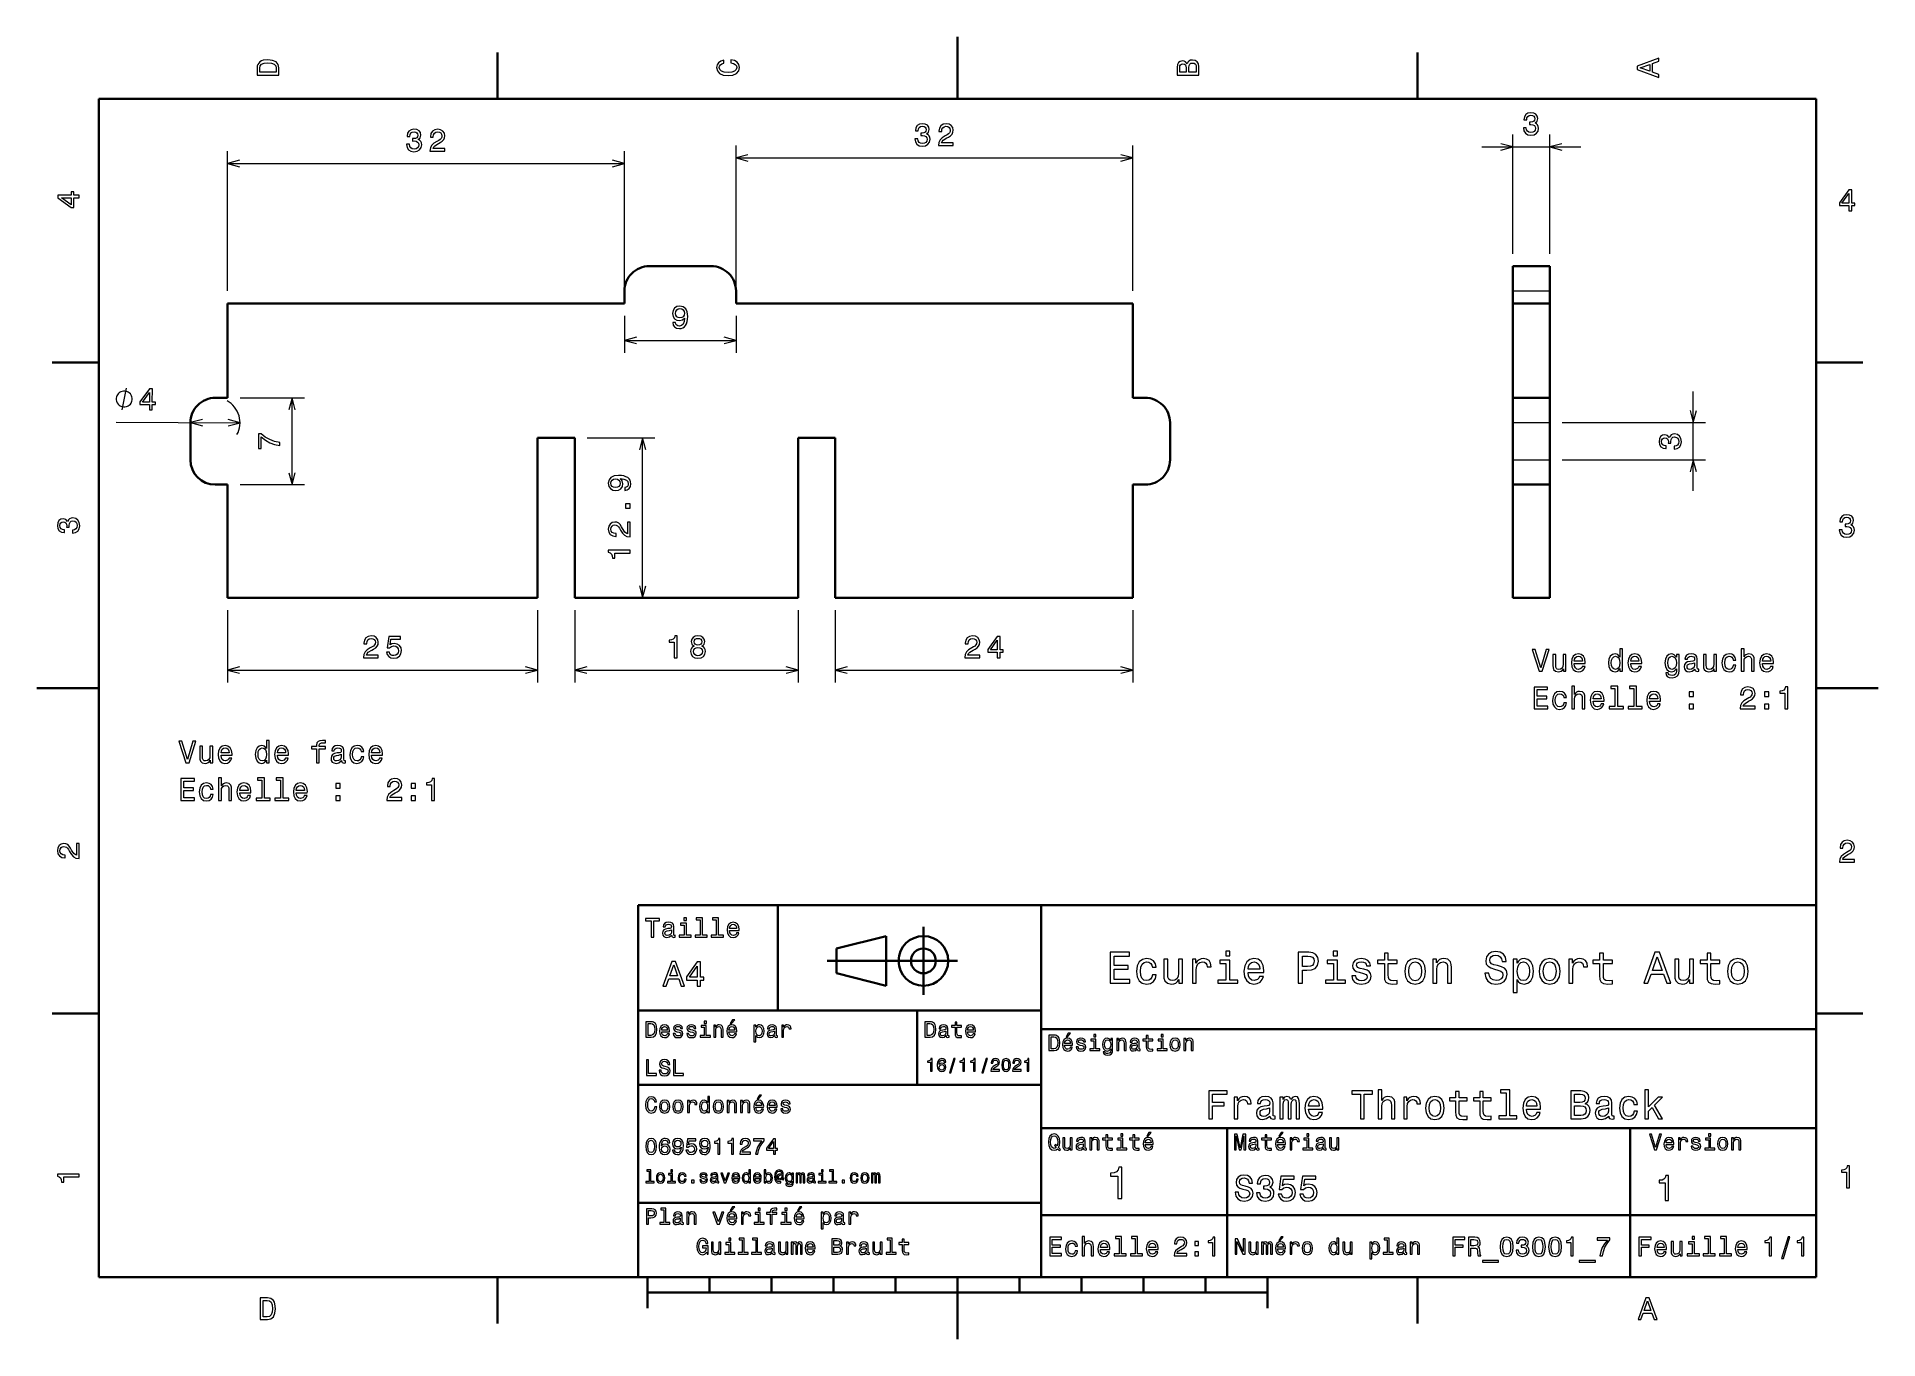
# Model space of a CAD drawing. Extents: x 0 to 297, y 0 to 210.
import ezdxf

# ---------------------------------------------------------------- set-up
doc = ezdxf.new("R2010")
doc.units = 0

msp = doc.modelspace()

# ---------------------------------------------------------------- linework, layer by layer
at = {"color": 7, "lineweight": 35, "ltscale": 0.25}
for p, q in [((148.5, 200), (148.5, 210)), ((98.775452, 173.018433), (108.775452, 173.018433)), ((10, 105), (0, 105)), ((287, 105), (297, 105)), ((192, 10), (192, 20)), ((148.5, 10), (148.5, 0))]:
    msp.add_line(p, q, dxfattribs=at)
at = {"color": 7, "lineweight": 35, "ltscale": 0.1875}
for p, q in [((74.300003, 200), (74.300003, 207.5)), ((222.699997, 200), (222.699997, 207.5)), ((10, 157.5), (2.5, 157.5)), ((287, 157.5), (294.5, 157.5)), ((10, 52.5), (2.5, 52.5)), ((287, 52.5), (294.5, 52.5)), ((74.300003, 10), (74.300003, 2.5)), ((222.699997, 10), (222.699997, 2.5))]:
    msp.add_line(p, q, dxfattribs=at)
at = {"color": 7, "lineweight": 35}
for p, q in [((287, 200), (10, 200)), ((10, 200), (10, 10)), ((287, 10), (287, 200)), ((94.775452, 167.018433), (30.775452, 167.018433)), ((112.775452, 167.018433), (176.775452, 167.018433)), ((80.775452, 145.358429), (80.775452, 119.558426)), ((86.775452, 119.558426), (86.775452, 145.358429)), ((122.775452, 145.358429), (122.775452, 119.558426)), ((128.775452, 119.558426), (128.775452, 145.358429)), ((80.775452, 119.558426), (30.775452, 119.558426)), ((122.775452, 119.558426), (86.775452, 119.558426)), ((176.775452, 119.558426), (128.775452, 119.558426)), ((97, 10), (97, 70)), ((97, 70), (287, 70)), ((162, 10), (162, 70)), ((287, 70), (287, 10)), ((127.5, 61), (148.5, 61)), ((97, 53), (162, 53)), ((162, 50), (287, 50)), ((97, 41), (162, 41)), ((162, 34), (287, 34)), ((257, 10), (257, 34)), ((97, 22), (162, 22)), ((162, 20), (287, 20)), ((10, 10), (287, 10)), ((97, 10), (287, 10)), ((98.5, 7.5), (198.5, 7.5))]:
    msp.add_line(p, q, dxfattribs=at)
at = {"color": 7, "lineweight": 13, "ltscale": 0.4805}
for p, q in [((238.048813, 175.018433), (238.048813, 194.238434)), ((244.048813, 175.018433), (244.048813, 194.238434))]:
    msp.add_line(p, q, dxfattribs=at)
at = {"color": 7, "lineweight": 13}
for p, q in [((30.775452, 169.018433), (30.775452, 191.574677)), ((94.775452, 169.018433), (94.775452, 191.574677)), ((112.775452, 169.018433), (112.775452, 192.462585)), ((112.775452, 190.462585), (176.775452, 190.462585)), ((176.775452, 169.018433), (176.775452, 192.462585)), ((30.775452, 189.574677), (94.775452, 189.574677)), ((246.048813, 147.788422), (269.175049, 147.788422)), ((246.048813, 141.788422), (269.175049, 141.788422)), ((30.775452, 107.88575), (80.775452, 107.88575)), ((86.775452, 107.88575), (122.775452, 107.88575)), ((128.775452, 107.88575), (176.775452, 107.88575))]:
    msp.add_line(p, q, dxfattribs=at)
at = {"color": 7, "lineweight": 13, "ltscale": 0.4}
for p, q in [((233.048813, 192.238434), (249.048813, 192.238434)), ((267.175049, 136.788422), (267.175049, 152.788422))]:
    msp.add_line(p, q, dxfattribs=at)
at = {"color": 7, "lineweight": 35, "ltscale": 0.15}
for p, q in [((238.048813, 173.018433), (244.048813, 173.018433)), ((238.048813, 167.018433), (244.048813, 167.018433)), ((238.048813, 151.788422), (244.048813, 151.788422)), ((24.775452, 141.788422), (24.775452, 147.788422)), ((182.775452, 147.788422), (182.775452, 141.788422)), ((238.048813, 141.788422), (238.048813, 147.788422)), ((244.048813, 141.788422), (244.048813, 147.788422)), ((86.775452, 145.358429), (80.775452, 145.358429)), ((128.775452, 145.358429), (122.775452, 145.358429)), ((238.048813, 137.788422), (244.048813, 137.788422)), ((238.048813, 119.558426), (244.048813, 119.558426))]:
    msp.add_line(p, q, dxfattribs=at)
at = {"color": 7, "lineweight": 35, "ltscale": 0.1}
for p, q in [((238.048813, 169.018433), (238.048813, 173.018433)), ((244.048813, 169.018433), (244.048813, 173.018433)), ((238.048813, 147.788422), (238.048813, 151.788422)), ((244.048813, 147.788422), (244.048813, 151.788422)), ((238.048813, 137.788422), (238.048813, 141.788422)), ((244.048813, 137.788422), (244.048813, 141.788422)), ((129, 59), (129, 63))]:
    msp.add_line(p, q, dxfattribs=at)
at = {"color": 7, "lineweight": 35, "ltscale": 0.38075}
for p, q in [((30.775452, 151.788422), (30.775452, 167.018433)), ((176.775452, 167.018433), (176.775452, 151.788422)), ((238.048813, 151.788422), (238.048813, 167.018433)), ((244.048813, 151.788422), (244.048813, 167.018433))]:
    msp.add_line(p, q, dxfattribs=at)
at = {"color": 7, "lineweight": 35, "ltscale": 0.05}
for p, q in [((94.775452, 169.018433), (94.775452, 167.018433)), ((112.775452, 167.018433), (112.775452, 169.018433)), ((238.048813, 169.018433), (238.048813, 167.018433)), ((244.048813, 169.018433), (244.048813, 167.018433)), ((28.775452, 151.788422), (30.775452, 151.788422)), ((176.775452, 151.788422), (178.775452, 151.788422)), ((30.775452, 137.788422), (28.775452, 137.788422)), ((178.775452, 137.788422), (176.775452, 137.788422))]:
    msp.add_line(p, q, dxfattribs=at)
at = {"color": 7, "lineweight": 13, "ltscale": 0.15}
for p, q in [((238.048813, 169.018433), (244.048813, 169.018433)), ((238.048813, 147.788422), (244.048813, 147.788422)), ((238.048813, 141.788422), (244.048813, 141.788422))]:
    msp.add_line(p, q, dxfattribs=at)
at = {"color": 8, "lineweight": 13, "ltscale": 0.149035}
for p, q in [((94.775452, 165.018433), (94.775452, 159.057053)), ((112.775452, 165.018433), (112.775452, 159.057053))]:
    msp.add_line(p, q, dxfattribs=at)
at = {"color": 8, "lineweight": 13, "ltscale": 0.45}
msp.add_line((94.775452, 161.057053), (112.775452, 161.057053), dxfattribs=at)
at = {"color": 8, "lineweight": 13, "ltscale": 0.259846}
for p, q in [((32.775452, 151.788422), (43.169312, 151.788422)), ((32.775452, 137.788422), (43.169312, 137.788422))]:
    msp.add_line(p, q, dxfattribs=at)
at = {"color": 8, "lineweight": 13, "ltscale": 0.35}
msp.add_line((41.169312, 137.788422), (41.169312, 151.788422), dxfattribs=at)
at = {"color": 7, "lineweight": 13, "ltscale": 0.499482}
msp.add_line((12.796326, 147.856308), (32.775421, 147.771423), dxfattribs=at)
at = {"color": 8, "lineweight": 13, "ltscale": 0.27326}
for p, q in [((88.775452, 145.358429), (99.705841, 145.358429)), ((88.775452, 119.558426), (99.705841, 119.558426))]:
    msp.add_line(p, q, dxfattribs=at)
at = {"color": 8, "lineweight": 13}
msp.add_line((97.705841, 119.558426), (97.705841, 145.358429), dxfattribs=at)
at = {"color": 7, "lineweight": 35, "ltscale": 0.45575}
for p, q in [((30.775452, 119.558426), (30.775452, 137.788422)), ((176.775452, 137.788422), (176.775452, 119.558426)), ((238.048813, 119.558426), (238.048813, 137.788422)), ((244.048813, 119.558426), (244.048813, 137.788422))]:
    msp.add_line(p, q, dxfattribs=at)
at = {"color": 7, "lineweight": 13, "ltscale": 0.291817}
for p, q in [((30.775452, 117.558426), (30.775452, 105.88575)), ((80.775452, 117.558426), (80.775452, 105.88575)), ((86.775452, 117.558426), (86.775452, 105.88575)), ((122.775452, 117.558426), (122.775452, 105.88575)), ((128.775452, 117.558426), (128.775452, 105.88575)), ((176.775452, 117.558426), (176.775452, 105.88575))]:
    msp.add_line(p, q, dxfattribs=at)
at = {"color": 7, "lineweight": 35, "ltscale": 0.425}
msp.add_line((119.5, 53), (119.5, 70), dxfattribs=at)
at = {"color": 7, "lineweight": 35, "ltscale": 0.275}
msp.add_line((143, 55.5), (143, 66.5), dxfattribs=at)
at = {"color": 7, "lineweight": 35, "ltscale": 0.206155}
for p, q in [((129, 63), (137, 65)), ((137, 57), (129, 59))]:
    msp.add_line(p, q, dxfattribs=at)
at = {"color": 7, "lineweight": 35, "ltscale": 0.2}
msp.add_line((137, 65), (137, 57), dxfattribs=at)
at = {"color": 7, "lineweight": 35, "ltscale": 0.3}
msp.add_line((142, 41), (142, 53), dxfattribs=at)
at = {"color": 7, "lineweight": 35, "ltscale": 0.35}
msp.add_line((192, 20), (192, 34), dxfattribs=at)
at = {"color": 7, "lineweight": 35, "ltscale": 0.125}
for p, q in [((98.5, 10), (98.5, 5)), ((198.5, 10), (198.5, 5))]:
    msp.add_line(p, q, dxfattribs=at)
at = {"color": 7, "lineweight": 35, "ltscale": 0.0625}
for p, q in [((108.5, 10), (108.5, 7.5)), ((118.5, 10), (118.5, 7.5)), ((128.5, 10), (128.5, 7.5)), ((138.5, 10), (138.5, 7.5)), ((158.5, 10), (158.5, 7.5)), ((168.5, 10), (168.5, 7.5)), ((178.5, 10), (178.5, 7.5)), ((188.5, 10), (188.5, 7.5))]:
    msp.add_line(p, q, dxfattribs=at)
at = {"color": 7, "lineweight": 13}
for points in [[(35.533215, 204.994965), (35.533215, 203.829971), (39.033215, 203.829971), (39.033215, 204.994965), (38.922264, 205.544678), (38.584366, 205.953171), (38.034657, 206.205338), (37.283215, 206.296112), (36.516644, 206.215424), (36.21405, 206.114563), (35.971977, 205.973343), (35.644165, 205.56485), (35.563473, 205.297562)], [(35.951801, 204.959656), (36.027451, 205.342941), (36.259438, 205.605194), (36.672985, 205.761536), (37.283215, 205.811966), (37.873272, 205.756485), (38.286816, 205.600143), (38.533936, 205.332855), (38.614628, 204.959656), (38.614628, 204.298996), (35.951801, 204.298996)], [(111.93206, 205.817017), (112.35569, 205.716141), (112.658287, 205.549713), (112.844887, 205.317734), (112.905403, 205.045395), (112.814629, 204.71759), (112.54229, 204.460388), (112.098488, 204.28891), (111.483215, 204.233429), (110.872986, 204.28891), (110.424141, 204.455338), (110.151802, 204.71254), (110.055984, 205.045395), (110.106415, 205.287476), (110.247627, 205.494247), (110.474571, 205.655624), (110.787247, 205.766571), (110.787247, 206.245682), (110.308144, 206.094391), (109.94503, 205.832138), (109.718086, 205.474075), (109.637398, 205.045395), (109.763474, 204.510818), (110.116501, 204.10231), (110.696472, 203.840057), (111.483215, 203.749283), (112.269958, 203.840057), (112.84993, 204.10231), (113.208, 204.510818), (113.329041, 205.045395), (113.233215, 205.51442), (112.965927, 205.892654), (112.527161, 206.159943), (111.93206, 206.301163)], [(185.542007, 205.630417), (185.249496, 205.983429), (185.052811, 206.074219), (184.81073, 206.104477), (184.432495, 206.03891), (184.160156, 205.842224), (183.993729, 205.524506), (183.933212, 205.080704), (183.933212, 203.835022), (187.433212, 203.835022), (187.433212, 205.151306), (187.36261, 205.620331), (187.155838, 205.968307), (186.828018, 206.185165), (186.384216, 206.260818), (186.08667, 206.215424), (185.839554, 206.094391), (185.65799, 205.897705)], [(185.385666, 204.984879), (185.385666, 204.298996), (184.351807, 204.298996), (184.351807, 205.025223), (184.382065, 205.297562), (184.472839, 205.489197), (184.629181, 205.605194), (184.86116, 205.645538), (185.093155, 205.600143), (185.254532, 205.479111), (185.355408, 205.272339)], [(187.014618, 205.095825), (187.014618, 204.298996), (185.809296, 204.298996), (185.809296, 205.050446), (185.844589, 205.368164), (185.9505, 205.595108), (186.132065, 205.731277), (186.394302, 205.776657), (186.671692, 205.731277), (186.863327, 205.605194), (186.979324, 205.393372)], [(261.633209, 203.466858), (261.633209, 203.930847), (260.604401, 204.298996), (260.604401, 205.695969), (261.633209, 206.064133), (261.633209, 206.538193), (258.128174, 205.257217), (258.128174, 204.742798)], [(260.17572, 204.460388), (258.632477, 205), (260.17572, 205.539627)], [(239.777924, 195.33786), (239.777924, 195.302551), (239.858612, 194.818405), (240.095642, 194.455292), (240.468842, 194.223297), (240.963074, 194.137573), (241.487579, 194.223297), (241.880951, 194.445206), (242.133102, 194.798233), (242.223892, 195.252121), (242.183533, 195.549683), (242.072586, 195.791748), (241.891037, 195.978348), (241.648956, 196.114517), (241.976761, 196.386841), (242.092758, 196.820557), (242.017105, 197.213928), (241.800247, 197.51149), (241.447235, 197.69809), (240.963074, 197.763641), (240.509186, 197.682953), (240.161209, 197.46106), (239.934265, 197.108032), (239.858612, 196.639008), (239.858612, 196.603699), (240.307465, 196.603699), (240.347809, 196.926483), (240.478928, 197.158463), (240.69075, 197.299683), (240.988297, 197.350098), (241.250549, 197.309753), (241.442184, 197.203857), (241.558182, 197.032379), (241.603561, 196.800385), (241.558182, 196.553284), (241.437134, 196.386841), (241.225327, 196.28598), (240.937866, 196.255722), (240.74118, 196.260773), (240.74118, 195.86235), (240.988297, 195.872437), (241.306015, 195.827057), (241.543045, 195.706024), (241.684265, 195.509338), (241.734695, 195.252121), (241.679214, 194.959625), (241.532959, 194.742767), (241.30098, 194.606598), (240.993332, 194.561203), (240.675613, 194.611633), (240.443619, 194.762939), (240.297379, 195.005005), (240.241898, 195.33786)], [(59.636551, 192.674103), (59.636551, 192.638794), (59.717239, 192.154648), (59.954269, 191.791534), (60.327469, 191.55954), (60.821716, 191.473816), (61.346207, 191.55954), (61.739578, 191.781448), (61.991745, 192.134476), (62.08252, 192.588364), (62.042175, 192.885925), (61.931229, 193.127991), (61.749664, 193.31459), (61.507584, 193.45076), (61.835403, 193.723083), (61.951401, 194.156799), (61.875748, 194.550171), (61.65889, 194.847733), (61.305862, 195.034332), (60.821716, 195.099884), (60.367828, 195.019196), (60.019836, 194.797302), (59.792892, 194.444275), (59.717239, 193.97525), (59.717239, 193.939941), (60.166092, 193.939941), (60.206436, 194.262726), (60.337555, 194.494705), (60.549377, 194.635925), (60.846924, 194.68634), (61.109177, 194.645996), (61.300812, 194.5401), (61.416809, 194.368622), (61.462204, 194.136627), (61.416809, 193.889526), (61.295776, 193.723083), (61.083954, 193.622223), (60.796494, 193.591965), (60.599808, 193.597015), (60.599808, 193.198593), (60.846924, 193.208679), (61.164658, 193.1633), (61.401688, 193.042267), (61.542892, 192.845581), (61.593323, 192.588364), (61.537857, 192.295868), (61.391602, 192.07901), (61.159607, 191.942841), (60.851974, 191.897446), (60.534241, 191.947876), (60.302261, 192.099182), (60.156006, 192.341248), (60.100525, 192.674103)], [(63.412918, 191.574677), (65.818542, 191.574677), (65.818542, 192.008392), (63.917252, 192.008392), (64.023148, 192.245422), (64.204712, 192.442108), (64.764511, 192.800171), (65.062057, 192.951477), (65.394913, 193.168335), (65.631943, 193.420502), (65.768112, 193.718048), (65.818542, 194.055939), (65.732803, 194.479584), (65.495773, 194.812439), (65.13266, 195.024246), (64.663635, 195.099884), (64.179489, 195.01416), (63.81134, 194.77713), (63.57431, 194.398895), (63.493607, 193.899597), (63.493607, 193.82901), (63.952545, 193.82901), (63.952545, 193.869354), (63.99794, 194.21228), (64.134109, 194.464447), (64.350967, 194.625824), (64.638428, 194.681305), (64.930939, 194.630875), (65.147797, 194.504791), (65.289001, 194.308105), (65.339432, 194.060989), (65.304138, 193.82901), (65.208313, 193.632324), (65.046921, 193.460846), (64.825027, 193.30954), (64.527481, 193.148163), (64.033234, 192.83548), (63.685257, 192.502625), (63.478485, 192.099182), (63.412918, 191.589813)], [(141.636566, 193.562012), (141.636566, 193.526703), (141.717255, 193.042557), (141.954285, 192.679443), (142.327484, 192.447449), (142.821716, 192.361725), (143.346222, 192.447449), (143.739594, 192.669357), (143.99173, 193.022385), (144.08252, 193.476273), (144.042175, 193.773834), (143.931213, 194.0159), (143.749664, 194.202499), (143.507599, 194.338669), (143.835388, 194.610992), (143.951385, 195.044708), (143.875732, 195.43808), (143.658875, 195.735641), (143.305847, 195.922241), (142.821716, 195.987793), (142.367828, 195.907104), (142.019836, 195.685211), (141.792908, 195.332184), (141.717255, 194.863159), (141.717255, 194.82785), (142.166077, 194.82785), (142.206451, 195.150635), (142.337555, 195.382614), (142.549377, 195.523834), (142.846924, 195.574249), (143.109161, 195.533905), (143.300812, 195.428009), (143.416809, 195.256531), (143.462189, 195.024536), (143.416809, 194.777435), (143.295776, 194.610992), (143.083954, 194.510132), (142.796509, 194.479874), (142.599823, 194.484924), (142.599823, 194.086502), (142.846924, 194.096588), (143.164642, 194.051208), (143.401672, 193.930176), (143.542908, 193.73349), (143.593323, 193.476273), (143.537842, 193.183777), (143.391602, 192.966919), (143.159607, 192.83075), (142.851959, 192.785355), (142.534241, 192.835785), (142.302246, 192.987091), (142.156006, 193.229156), (142.100525, 193.562012)], [(145.412933, 192.462585), (147.818542, 192.462585), (147.818542, 192.896301), (145.917236, 192.896301), (146.023163, 193.133331), (146.204712, 193.330017), (146.764496, 193.68808), (147.062042, 193.839386), (147.394897, 194.056244), (147.631927, 194.308411), (147.768097, 194.605957), (147.818542, 194.943848), (147.732819, 195.367493), (147.495789, 195.700348), (147.13266, 195.912155), (146.663635, 195.987793), (146.179504, 195.902069), (145.81134, 195.665039), (145.57431, 195.286804), (145.493622, 194.787506), (145.493622, 194.716919), (145.952545, 194.716919), (145.952545, 194.757263), (145.997925, 195.100189), (146.134094, 195.352356), (146.350952, 195.513733), (146.638428, 195.569214), (146.930939, 195.518784), (147.147797, 195.3927), (147.289001, 195.196014), (147.339447, 194.948898), (147.304138, 194.716919), (147.208313, 194.520233), (147.046936, 194.348755), (146.825012, 194.197449), (146.527466, 194.036072), (146.033234, 193.723389), (145.685242, 193.390533), (145.478485, 192.987091), (145.412933, 192.477722)], [(6.833213, 184.02739), (6.833213, 184.481277), (5.965778, 184.481277), (5.965778, 184.98056), (5.56232, 184.98056), (5.56232, 184.481277), (3.408862, 184.481277), (3.408862, 184.022339), (5.521974, 182.489197), (5.965778, 182.489197), (5.965778, 184.02739)], [(292.277374, 181.916794), (292.731262, 181.916794), (292.731262, 182.784225), (293.23056, 182.784225), (293.23056, 183.187683), (292.731262, 183.187683), (292.731262, 185.341141), (292.272339, 185.341141), (290.739197, 183.228027), (290.739197, 182.784225), (292.277374, 182.784225)], [(291.162842, 183.187683), (292.277374, 184.756134), (292.277374, 183.187683)], [(5.56232, 182.912827), (3.993876, 184.02739), (5.56232, 184.02739)], [(15.378906, 151.595367), (15.37941, 151.712036), (15.322067, 151.945618), (15.264465, 152.120865), (15.206635, 152.237778), (15.090714, 152.413269), (14.916458, 152.58902), (14.741959, 152.706421), (14.625534, 152.765259), (14.45079, 152.824326), (14.217697, 152.883652), (14.101044, 152.884155), (13.984375, 152.884644), (13.750793, 152.827301), (13.575546, 152.769714), (13.458633, 152.711884), (13.283142, 152.595947), (13.107391, 152.421692), (12.98999, 152.247192), (12.931152, 152.130783), (12.872086, 151.956024), (12.812759, 151.722946), (12.812271, 151.606277), (12.811768, 151.489609), (12.86911, 151.256042), (12.926697, 151.08078), (12.984543, 150.963867), (13.100464, 150.788376), (13.274719, 150.61264), (13.449219, 150.495224), (13.565628, 150.436401), (13.740387, 150.377319), (13.973465, 150.317993), (14.090134, 150.317505), (14.206802, 150.317017), (14.440384, 150.374359), (14.615631, 150.431946), (14.732544, 150.489777), (14.908035, 150.605698), (15.083771, 150.779953), (15.201187, 150.954453), (15.26001, 151.070877), (15.319092, 151.245621), (15.378418, 151.478699)], [(18.166824, 149.833511), (18.620697, 149.831589), (18.62439, 150.699005), (19.123657, 150.696899), (19.125381, 151.100342), (18.626099, 151.102463), (18.635254, 153.255905), (18.176331, 153.257858), (16.634216, 151.151276), (16.632339, 150.707474), (18.170502, 150.700943)], [(17.057678, 151.109131), (18.178879, 152.672821), (18.172211, 151.104401)], [(264.075623, 143.517532), (264.110931, 143.517532), (264.595062, 143.598221), (264.958191, 143.835251), (265.190186, 144.20845), (265.275909, 144.702682), (265.190186, 145.227173), (264.968262, 145.620544), (264.615234, 145.872711), (264.161346, 145.963501), (263.8638, 145.923141), (263.621735, 145.812195), (263.43512, 145.630646), (263.29895, 145.388565), (263.026611, 145.71637), (262.592896, 145.832367), (262.199524, 145.756714), (261.901978, 145.539856), (261.715393, 145.186829), (261.649811, 144.702682), (261.73053, 144.248795), (261.952423, 143.900818), (262.30545, 143.673859), (262.774475, 143.598221), (262.809753, 143.598221), (262.809753, 144.047058), (262.487, 144.087402), (262.255005, 144.218536), (262.1138, 144.430359), (262.063354, 144.727905), (262.103729, 144.990143), (262.209625, 145.181793), (262.381104, 145.297791), (262.613068, 145.34317), (262.860199, 145.297791), (263.026611, 145.176758), (263.127502, 144.964935), (263.157745, 144.67746), (263.15271, 144.480774), (263.551117, 144.480774), (263.541046, 144.727905), (263.586426, 145.045624), (263.707458, 145.282654), (263.904144, 145.423859), (264.161346, 145.474304), (264.453857, 145.418823), (264.670715, 145.272568), (264.806885, 145.040588), (264.852264, 144.732941), (264.801849, 144.415222), (264.650543, 144.183228), (264.408478, 144.036987), (264.075623, 143.981506)], [(5.73379, 129.979111), (5.769093, 129.979111), (6.253242, 130.059799), (6.616354, 130.296829), (6.848343, 130.670029), (6.934078, 131.164276), (6.848343, 131.688766), (6.626441, 132.082138), (6.273415, 132.334305), (5.819525, 132.425079), (5.521974, 132.384735), (5.279899, 132.273788), (5.0933, 132.092224), (4.957133, 131.850143), (4.684798, 132.177963), (4.251081, 132.293961), (3.857709, 132.218307), (3.560158, 132.00145), (3.373559, 131.648422), (3.307997, 131.164276), (3.388689, 130.710388), (3.610591, 130.362396), (3.963617, 130.135452), (4.432637, 130.059799), (4.46794, 130.059799), (4.46794, 130.508652), (4.145173, 130.548996), (3.913184, 130.680115), (3.771974, 130.891937), (3.721542, 131.189484), (3.761888, 131.451736), (3.867795, 131.643372), (4.039265, 131.759369), (4.271254, 131.804764), (4.518372, 131.759369), (4.684798, 131.638336), (4.785663, 131.426514), (4.815922, 131.139053), (4.810879, 130.942368), (5.209294, 130.942368), (5.199208, 131.189484), (5.244596, 131.507217), (5.365634, 131.744247), (5.56232, 131.885452), (5.819525, 131.935883), (6.112032, 131.880417), (6.328891, 131.734161), (6.465058, 131.502167), (6.510447, 131.194534), (6.460014, 130.876801), (6.308718, 130.644821), (6.066643, 130.498566), (5.73379, 130.443085)], [(290.729126, 130.51622), (290.729126, 130.480911), (290.809814, 129.996765), (291.046844, 129.633652), (291.420044, 129.401657), (291.914276, 129.315933), (292.438782, 129.401657), (292.832153, 129.623566), (293.08429, 129.976593), (293.175079, 130.430481), (293.134735, 130.728027), (293.023773, 130.970108), (292.842224, 131.156708), (292.600159, 131.292877), (292.927948, 131.565216), (293.043945, 131.998932), (292.968292, 132.392303), (292.751434, 132.68985), (292.398407, 132.87645), (291.914276, 132.942017), (291.460388, 132.861313), (291.112396, 132.63942), (290.885468, 132.286392), (290.809814, 131.817368), (290.809814, 131.782074), (291.258636, 131.782074), (291.299011, 132.104828), (291.430115, 132.336823), (291.641937, 132.478027), (291.939484, 132.528473), (292.201721, 132.488113), (292.393372, 132.382217), (292.509369, 132.210739), (292.554749, 131.97876), (292.509369, 131.731628), (292.388336, 131.565216), (292.176514, 131.46434), (291.889069, 131.434082), (291.692383, 131.439133), (291.692383, 131.04071), (291.939484, 131.050797), (292.257202, 131.005417), (292.494232, 130.884369), (292.635468, 130.687683), (292.685883, 130.430481), (292.630402, 130.13797), (292.484161, 129.921112), (292.252167, 129.784943), (291.944519, 129.739563), (291.626801, 129.789993), (291.394806, 129.941284), (291.248566, 130.183365), (291.193085, 130.51622)], [(52.676895, 109.88575), (55.08252, 109.88575), (55.08252, 110.319466), (53.181229, 110.319466), (53.287125, 110.556503), (53.468689, 110.753189), (54.028488, 111.111252), (54.326035, 111.26255), (54.65889, 111.479408), (54.89592, 111.731567), (55.032089, 112.029121), (55.08252, 112.36702), (54.99678, 112.790649), (54.75975, 113.123505), (54.396637, 113.33532), (53.927612, 113.410965), (53.443466, 113.325233), (53.075317, 113.088196), (52.838287, 112.709961), (52.757584, 112.210678), (52.757584, 112.140076), (53.216522, 112.140076), (53.216522, 112.18042), (53.261917, 112.523361), (53.398087, 112.77552), (53.614944, 112.936905), (53.902405, 112.992378), (54.194916, 112.941948), (54.411774, 112.815865), (54.552979, 112.619179), (54.603409, 112.372063), (54.568115, 112.140076), (54.47229, 111.94339), (54.310898, 111.771919), (54.089005, 111.620621), (53.791458, 111.459236), (53.297211, 111.146561), (52.949234, 110.813705), (52.742462, 110.410248), (52.676895, 109.900879)], [(56.392746, 110.798576), (56.503693, 110.385033), (56.750824, 110.062263), (57.113937, 109.860535), (57.577911, 109.784882), (58.08728, 109.875664), (58.485687, 110.12278), (58.737854, 110.516151), (58.833664, 111.020477), (58.74794, 111.489494), (58.505859, 111.857651), (58.127625, 112.094681), (57.638428, 112.18042), (57.260178, 112.119904), (56.967682, 111.953476), (57.108887, 112.896561), (58.642029, 112.896561), (58.642029, 113.310104), (56.770996, 113.310104), (56.493607, 111.454193), (56.897064, 111.454193), (57.189575, 111.691223), (57.562775, 111.776962), (57.885544, 111.721481), (58.13266, 111.560104), (58.289001, 111.312981), (58.344482, 110.995262), (58.289001, 110.677536), (58.127625, 110.43042), (57.880508, 110.274078), (57.562775, 110.218605), (57.295486, 110.253906), (57.088715, 110.369904), (56.937424, 110.551453), (56.861771, 110.798576)], [(102.816666, 109.88575), (103.275604, 109.88575), (103.275604, 113.410965), (102.932663, 113.410965), (102.841888, 113.103333), (102.660324, 112.896561), (102.38295, 112.77552), (101.999664, 112.735176), (101.999664, 112.377106), (102.816666, 112.377106)], [(106.018112, 111.771919), (105.76091, 111.630707), (105.584396, 111.434021), (105.473434, 111.186905), (105.438141, 110.889351), (105.518829, 110.440506), (105.750824, 110.092522), (106.129059, 109.870621), (106.643463, 109.784882), (107.152832, 109.870621), (107.531082, 110.092522), (107.763062, 110.440506), (107.848801, 110.889351), (107.808456, 111.186905), (107.702545, 111.434021), (107.520996, 111.630707), (107.268829, 111.771919), (107.470566, 111.892952), (107.611771, 112.05938), (107.69751, 112.261108), (107.727768, 112.508224), (107.647064, 112.866295), (107.435257, 113.153763), (107.092316, 113.340363), (106.643463, 113.410965), (106.189575, 113.340363), (105.846634, 113.153763), (105.629776, 112.866295), (105.554138, 112.508224), (105.579346, 112.261108), (105.665085, 112.05938)], [(106.033234, 112.46788), (106.073578, 112.689781), (106.194626, 112.861252), (106.386261, 112.967163), (106.643463, 113.007507), (106.89563, 112.967163), (107.08728, 112.861252), (107.208313, 112.689781), (107.253693, 112.46788), (107.208313, 112.240936), (107.08728, 112.064423), (106.89563, 111.948433), (106.643463, 111.913124), (106.386261, 111.953476), (106.194626, 112.064423), (106.073578, 112.240936)], [(149.67691, 109.88575), (152.08252, 109.88575), (152.08252, 110.319466), (150.181213, 110.319466), (150.28714, 110.556503), (150.468689, 110.753189), (151.028473, 111.111252), (151.326019, 111.26255), (151.658875, 111.479408), (151.895905, 111.731567), (152.032074, 112.029121), (152.08252, 112.36702), (151.996796, 112.790649), (151.759766, 113.123505), (151.396637, 113.33532), (150.927612, 113.410965), (150.443481, 113.325233), (150.075317, 113.088196), (149.838287, 112.709961), (149.757599, 112.210678), (149.757599, 112.140076), (150.216522, 112.140076), (150.216522, 112.18042), (150.261902, 112.523361), (150.398071, 112.77552), (150.614929, 112.936905), (150.902405, 112.992378), (151.194916, 112.941948), (151.411774, 112.815865), (151.552979, 112.619179), (151.603424, 112.372063), (151.568115, 112.140076), (151.47229, 111.94339), (151.310913, 111.771919), (151.088989, 111.620621), (150.791443, 111.459236), (150.297211, 111.146561), (149.949219, 110.813705), (149.742462, 110.410248), (149.67691, 109.900879)], [(154.920837, 109.88575), (155.374725, 109.88575), (155.374725, 110.753189), (155.874023, 110.753189), (155.874023, 111.156647), (155.374725, 111.156647), (155.374725, 113.310104), (154.915802, 113.310104), (153.38266, 111.196991), (153.38266, 110.753189), (154.920837, 110.753189)], [(105.922287, 110.899437), (105.967682, 111.166733), (106.113937, 111.368462), (106.340881, 111.49958), (106.643463, 111.544968), (106.941025, 111.49958), (107.167969, 111.368462), (107.314224, 111.166733), (107.364655, 110.899437), (107.314224, 110.611977), (107.167969, 110.395119), (106.941025, 110.253906), (106.643463, 110.208519), (106.340881, 110.253906), (106.113937, 110.395119), (105.967682, 110.611977)], [(153.806305, 111.156647), (154.920837, 112.72509), (154.920837, 111.156647)], [(243.444351, 111.206841), (242.566818, 108.226295), (241.664093, 111.206841), (241.184982, 111.206841), (242.314667, 107.701797), (242.818985, 107.701797), (243.923447, 111.206841)], [(246.64679, 110.410011), (246.202988, 110.410011), (246.202988, 108.846611), (246.152557, 108.483498), (246.006302, 108.221252), (245.779358, 108.059868), (245.481812, 108.009438), (245.244781, 108.049782), (245.093475, 108.170815), (245.007751, 108.377586), (244.987579, 108.670097), (244.987579, 110.410011), (244.543762, 110.410011), (244.543762, 108.629753), (244.558899, 108.271683), (244.654724, 107.974129), (244.947235, 107.701797), (245.416245, 107.60598), (245.668411, 107.641281), (245.885269, 107.732056), (246.071869, 107.888397), (246.22316, 108.115341), (246.22316, 107.701797), (246.64679, 107.701797)], [(247.983246, 108.927299), (249.758469, 108.927299), (249.763504, 109.134071), (249.682816, 109.714043), (249.460922, 110.147766), (249.107895, 110.410011), (248.63887, 110.505829), (248.179932, 110.404968), (247.826904, 110.122543), (247.59996, 109.663612), (247.519272, 109.058426), (247.594925, 108.43811), (247.821869, 107.984215), (248.169846, 107.701797), (248.623749, 107.60598), (249.01712, 107.671539), (249.339874, 107.84301), (249.576904, 108.115341), (249.713074, 108.478455), (249.274323, 108.478455), (249.183533, 108.276726), (249.052414, 108.125427), (248.679214, 108.004395), (248.391754, 108.059868), (248.174896, 108.236382), (248.033676, 108.523842), (247.983246, 108.91217)], [(247.983246, 109.300499), (248.038727, 109.648483), (248.174896, 109.905685), (248.381668, 110.062027), (248.654007, 110.1175), (248.921295, 110.062027), (249.128067, 109.905685), (249.25415, 109.648483), (249.29953, 109.300499)], [(255.331238, 108.120384), (255.331238, 107.701797), (255.77504, 107.701797), (255.77504, 111.322838), (255.336273, 111.322838), (255.336273, 109.996468), (254.998383, 110.379753), (254.791611, 110.470528), (254.554581, 110.505829), (254.1259, 110.404968), (253.793045, 110.122543), (253.576187, 109.668655), (253.500549, 109.058426), (253.576187, 108.448196), (253.793045, 107.989258), (254.1259, 107.701797), (254.554581, 107.60598), (254.791611, 107.641281), (255.003418, 107.732056)], [(254.630219, 110.107414), (254.922729, 110.036812), (255.144638, 109.840126), (255.275757, 109.512314), (255.326187, 109.058426), (255.275757, 108.599495), (255.144638, 108.271683), (254.922729, 108.069954), (254.630219, 108.004395), (254.352844, 108.069954), (254.141037, 108.271683), (253.999817, 108.604538), (253.954437, 109.058426), (253.999817, 109.507271), (254.141037, 109.835083), (254.352844, 110.036812)], [(257.091309, 108.927299), (258.866547, 108.927299), (258.871582, 109.134071), (258.790894, 109.714043), (258.569, 110.147766), (258.215973, 110.410011), (257.746948, 110.505829), (257.287994, 110.404968), (256.934967, 110.122543), (256.708038, 109.663612), (256.62735, 109.058426), (256.703003, 108.43811), (256.929932, 107.984215), (257.277924, 107.701797), (257.731812, 107.60598), (258.125183, 107.671539), (258.447937, 107.84301), (258.684967, 108.115341), (258.821136, 108.478455), (258.382385, 108.478455), (258.291595, 108.276726), (258.160492, 108.125427), (257.787292, 108.004395), (257.499817, 108.059868), (257.282959, 108.236382), (257.141754, 108.523842), (257.091309, 108.91217)], [(257.091309, 109.300499), (257.14679, 109.648483), (257.282959, 109.905685), (257.489746, 110.062027), (257.762085, 110.1175), (258.029358, 110.062027), (258.236145, 109.905685), (258.362213, 109.648483), (258.407593, 109.300499)], [(264.883118, 107.822838), (264.883118, 110.410011), (264.459473, 110.410011), (264.459473, 109.971252), (264.111481, 110.369667), (263.899689, 110.470528), (263.662659, 110.505829), (263.233978, 110.404968), (262.901123, 110.122543), (262.684265, 109.668655), (262.608612, 109.058426), (262.684265, 108.443153), (262.901123, 107.989258), (263.233978, 107.701797), (263.662659, 107.60598), (263.904724, 107.641281), (264.106445, 107.732056), (264.459473, 108.115341), (264.459473, 107.732056), (264.419128, 107.429466), (264.308167, 107.212601), (264.096375, 107.086525), (263.778625, 107.041138), (263.501251, 107.071396), (263.304565, 107.147041), (263.188599, 107.278168), (263.15329, 107.454681), (262.724609, 107.454681), (262.724609, 107.434509), (262.790161, 107.11174), (262.991882, 106.869667), (263.314667, 106.713326), (263.753418, 106.657852), (264.277924, 106.733498), (264.625916, 106.945313), (264.822601, 107.313469)], [(263.067535, 109.058426), (263.112946, 109.507271), (263.249115, 109.840126), (263.460907, 110.036812), (263.743347, 110.107414), (264.040894, 110.036812), (264.262787, 109.840126), (264.398956, 109.507271), (264.449402, 109.058426), (264.398956, 108.599495), (264.262787, 108.271683), (264.040894, 108.069954), (263.743347, 108.004395), (263.460907, 108.069954), (263.249115, 108.271683), (263.112946, 108.604538)], [(267.419861, 108.054825), (267.419861, 108.039696), (267.445068, 107.868225), (267.520721, 107.747185), (267.83844, 107.651367), (268.085571, 107.691711), (268.085571, 108.034653), (267.979645, 108.019524), (267.83844, 108.085083), (267.813232, 108.286812), (267.813232, 109.688828), (267.752716, 110.046898), (267.576202, 110.299057), (267.268555, 110.450356), (266.834839, 110.505829), (266.411194, 110.445313), (266.098511, 110.273842), (265.901855, 110.006554), (265.836273, 109.653526), (265.836273, 109.623268), (266.23468, 109.623268), (266.269989, 109.835083), (266.380951, 109.986382), (266.5625, 110.077156), (266.819702, 110.112457), (267.066833, 110.087242), (267.243347, 110.011597), (267.349243, 109.88047), (267.384552, 109.698914), (267.36438, 109.487099), (267.283691, 109.381195), (267.08197, 109.330757), (266.703705, 109.290413), (266.269989, 109.199638), (265.962372, 109.038254), (265.780792, 108.786095), (265.725342, 108.412895), (265.775757, 108.08004), (265.932098, 107.832924), (266.184265, 107.676582), (266.532257, 107.621109), (267.001251, 107.727013)], [(270.934967, 110.410011), (270.49118, 110.410011), (270.49118, 108.846611), (270.440735, 108.483498), (270.294495, 108.221252), (270.067535, 108.059868), (269.769989, 108.009438), (269.532959, 108.049782), (269.381653, 108.170815), (269.295929, 108.377586), (269.275757, 108.670097), (269.275757, 110.410011), (268.83194, 110.410011), (268.83194, 108.629753), (268.847076, 108.271683), (268.942902, 107.974129), (269.235413, 107.701797), (269.704437, 107.60598), (269.956604, 107.641281), (270.173462, 107.732056), (270.360046, 107.888397), (270.511353, 108.115341), (270.511353, 107.701797), (270.934967, 107.701797)], [(273.60788, 109.512314), (274.046661, 109.512314), (273.955872, 109.915771), (273.739014, 110.233498), (273.401123, 110.430183), (272.962341, 110.505829), (272.47821, 110.404968), (272.110046, 110.122543), (271.878052, 109.663612), (271.797363, 109.04834), (271.873016, 108.43811), (272.099976, 107.984215), (272.458038, 107.701797), (272.947235, 107.60598), (273.380951, 107.681625), (273.718842, 107.89344), (273.950836, 108.226295), (274.051697, 108.670097), (273.628052, 108.670097), (273.552429, 108.38768), (273.411194, 108.175858), (273.209473, 108.044739), (272.962341, 108.004395), (272.654724, 108.069954), (272.432831, 108.271683), (272.296661, 108.599495), (272.251251, 109.063469), (272.296661, 109.517357), (272.437866, 109.845169), (272.664795, 110.046898), (272.962341, 110.1175), (273.224609, 110.072113), (273.421295, 109.956123), (273.552429, 109.764481)], [(274.919128, 107.701797), (275.362915, 107.701797), (275.362915, 109.265198), (275.408325, 109.623268), (275.554565, 109.885513), (275.781525, 110.046898), (276.084106, 110.107414), (276.326172, 110.056984), (276.477478, 109.920815), (276.553131, 109.693871), (276.578339, 109.391281), (276.578339, 107.701797), (277.022156, 107.701797), (277.022156, 109.482056), (277.001984, 109.840126), (276.911194, 110.13768), (276.613647, 110.410011), (276.149689, 110.505829), (275.897522, 110.470528), (275.680664, 110.37471), (275.499084, 110.223412), (275.362915, 110.01664), (275.362915, 111.322838), (274.919128, 111.322838)], [(278.343475, 108.927299), (280.118683, 108.927299), (280.123749, 109.134071), (280.04303, 109.714043), (279.821136, 110.147766), (279.468109, 110.410011), (278.999084, 110.505829), (278.540161, 110.404968), (278.187134, 110.122543), (277.960205, 109.663612), (277.879517, 109.058426), (277.955139, 108.43811), (278.182098, 107.984215), (278.53009, 107.701797), (278.983978, 107.60598), (279.37735, 107.671539), (279.700104, 107.84301), (279.937134, 108.115341), (280.073303, 108.478455), (279.634552, 108.478455), (279.543762, 108.276726), (279.412659, 108.125427), (279.039429, 108.004395), (278.751984, 108.059868), (278.535126, 108.236382), (278.393921, 108.523842), (278.343475, 108.91217)], [(278.343475, 109.300499), (278.398956, 109.648483), (278.535126, 109.905685), (278.741882, 110.062027), (279.014221, 110.1175), (279.281525, 110.062027), (279.488281, 109.905685), (279.61438, 109.648483), (279.65976, 109.300499)], [(267.369415, 108.649925), (267.308899, 108.38768), (267.147522, 108.185944), (266.905457, 108.054825), (266.60788, 108.009438), (266.41626, 108.034653), (266.28009, 108.115341), (266.194336, 108.256554), (266.169128, 108.453239), (266.189301, 108.629753), (266.269989, 108.755829), (266.592773, 108.897041), (267.001251, 108.957558), (267.369415, 109.078598)], [(241.507751, 101.654968), (243.726761, 101.654968), (243.726761, 102.078598), (241.971725, 102.078598), (241.971725, 103.263756), (243.535126, 103.263756), (243.535126, 103.682343), (241.971725, 103.682343), (241.971725, 104.731339), (243.686417, 104.731339), (243.686417, 105.154968), (241.507751, 105.154968)], [(246.283676, 103.465485), (246.722443, 103.465485), (246.631668, 103.868942), (246.41481, 104.186668), (246.076904, 104.383354), (245.638153, 104.459), (245.154007, 104.358139), (244.785843, 104.075714), (244.553864, 103.616783), (244.47316, 103.001511), (244.548813, 102.391281), (244.775757, 101.937386), (245.13382, 101.654968), (245.623016, 101.559151), (246.056732, 101.634796), (246.394638, 101.846611), (246.626617, 102.179466), (246.727493, 102.623268), (246.303864, 102.623268), (246.22821, 102.340851), (246.08699, 102.129028), (245.885269, 101.99791), (245.638153, 101.957565), (245.330521, 102.023125), (245.108612, 102.224854), (244.972443, 102.552666), (244.927048, 103.01664), (244.972443, 103.470528), (245.113647, 103.79834), (245.340607, 104.000069), (245.638153, 104.070671), (245.900391, 104.025284), (246.097076, 103.909294), (246.22821, 103.717651)], [(247.594925, 101.654968), (248.038727, 101.654968), (248.038727, 103.218369), (248.084122, 103.576439), (248.230362, 103.838684), (248.457321, 104.000069), (248.759903, 104.060585), (249.001984, 104.010155), (249.153275, 103.873985), (249.228928, 103.647041), (249.25415, 103.344452), (249.25415, 101.654968), (249.697952, 101.654968), (249.697952, 103.435226), (249.67778, 103.793297), (249.58699, 104.090851), (249.289444, 104.363182), (248.82547, 104.459), (248.573303, 104.423698), (248.356445, 104.327881), (248.174896, 104.176582), (248.038727, 103.96981), (248.038727, 105.276009), (247.594925, 105.276009)], [(251.019272, 102.88047), (252.794495, 102.88047), (252.79953, 103.087242), (252.718842, 103.667213), (252.496933, 104.100937), (252.143921, 104.363182), (251.674896, 104.459), (251.215958, 104.358139), (250.86293, 104.075714), (250.635986, 103.616783), (250.555298, 103.011597), (250.630951, 102.391281), (250.857895, 101.937386), (251.205872, 101.654968), (251.65976, 101.559151), (252.053131, 101.62471), (252.3759, 101.796181), (252.61293, 102.068512), (252.7491, 102.431625), (252.310333, 102.431625), (252.219559, 102.229897), (252.08844, 102.078598), (251.71524, 101.957565), (251.42778, 102.013039), (251.210922, 102.189552), (251.069702, 102.477013), (251.019272, 102.865341)], [(251.019272, 103.25367), (251.074753, 103.601654), (251.210922, 103.858856), (251.417694, 104.015198), (251.690018, 104.070671), (251.957321, 104.015198), (252.164093, 103.858856), (252.290161, 103.601654), (252.335556, 103.25367)], [(254.54953, 104.902809), (254.54953, 102.028168), (253.636703, 102.028168), (253.636703, 101.654968), (255.901123, 101.654968), (255.901123, 102.028168), (254.993332, 102.028168), (254.993332, 105.276009), (253.853561, 105.276009), (253.853561, 104.902809)], [(257.585571, 104.902809), (257.585571, 102.028168), (256.672729, 102.028168), (256.672729, 101.654968), (258.937134, 101.654968), (258.937134, 102.028168), (258.029358, 102.028168), (258.029358, 105.276009), (256.889587, 105.276009), (256.889587, 104.902809)], [(260.12735, 102.88047), (261.902557, 102.88047), (261.907593, 103.087242), (261.826904, 103.667213), (261.605011, 104.100937), (261.251984, 104.363182), (260.782959, 104.459), (260.324036, 104.358139), (259.971008, 104.075714), (259.744049, 103.616783), (259.663361, 103.011597), (259.739014, 102.391281), (259.965973, 101.937386), (260.313934, 101.654968), (260.767822, 101.559151), (261.161194, 101.62471), (261.483978, 101.796181), (261.721008, 102.068512), (261.857178, 102.431625), (261.418396, 102.431625), (261.327637, 102.229897), (261.196503, 102.078598), (260.823303, 101.957565), (260.535858, 102.013039), (260.319, 102.189552), (260.177765, 102.477013), (260.12735, 102.865341)], [(260.12735, 103.25367), (260.182831, 103.601654), (260.319, 103.858856), (260.525757, 104.015198), (260.798096, 104.070671), (261.065369, 104.015198), (261.272156, 103.858856), (261.398224, 103.601654), (261.443634, 103.25367)], [(266.507019, 103.61174), (267.203003, 103.61174), (267.203003, 104.363182), (266.507019, 104.363182)], [(274.732544, 101.654968), (277.138153, 101.654968), (277.138153, 102.088684), (275.236847, 102.088684), (275.342773, 102.325714), (275.524323, 102.5224), (276.084106, 102.88047), (276.381653, 103.031769), (276.714508, 103.248627), (276.951538, 103.500793), (277.087708, 103.79834), (277.138153, 104.136238), (277.052429, 104.559868), (276.815369, 104.892723), (276.452271, 105.104538), (275.983246, 105.180183), (275.499084, 105.094452), (275.130951, 104.857414), (274.893921, 104.479179), (274.813232, 103.979897), (274.813232, 103.909294), (275.272156, 103.909294), (275.272156, 103.949638), (275.317535, 104.29258), (275.453705, 104.544739), (275.670563, 104.706123), (275.958038, 104.761597), (276.250549, 104.711166), (276.467407, 104.585083), (276.608612, 104.388397), (276.659058, 104.141281), (276.623749, 103.909294), (276.527924, 103.712608), (276.366547, 103.541138), (276.144623, 103.389839), (275.847076, 103.228455), (275.352844, 102.915771), (275.004852, 102.582924), (274.798096, 102.179466), (274.732544, 101.670097)], [(278.651123, 103.61174), (279.347076, 103.61174), (279.347076, 104.363182), (278.651123, 104.363182)], [(281.944336, 101.654968), (282.403259, 101.654968), (282.403259, 105.180183), (282.060333, 105.180183), (281.969543, 104.872551), (281.787994, 104.665771), (281.51062, 104.544739), (281.12735, 104.504395), (281.12735, 104.146324), (281.944336, 104.146324)], [(266.507019, 101.654968), (267.203003, 101.654968), (267.203003, 102.40641), (266.507019, 102.40641)], [(278.651123, 101.654968), (279.347076, 101.654968), (279.347076, 102.40641), (278.651123, 102.40641)], [(25.170984, 96.436836), (24.293463, 93.456291), (23.390726, 96.436836), (22.911619, 96.436836), (24.041302, 92.931793), (24.545624, 92.931793), (25.650091, 96.436836)], [(28.373434, 95.640007), (27.92963, 95.640007), (27.92963, 94.076607), (27.879198, 93.713493), (27.732944, 93.451248), (27.505999, 93.289864), (27.208448, 93.239433), (26.971416, 93.279778), (26.82012, 93.40081), (26.734386, 93.607582), (26.714212, 93.900093), (26.714212, 95.640007), (26.270409, 95.640007), (26.270409, 93.859749), (26.285538, 93.501678), (26.381359, 93.204124), (26.673866, 92.931793), (27.142887, 92.835976), (27.395048, 92.871277), (27.611908, 92.962051), (27.798508, 93.118393), (27.949802, 93.345337), (27.949802, 92.931793), (28.373434, 92.931793)], [(29.70989, 94.157295), (31.485107, 94.157295), (31.49015, 94.364067), (31.409458, 94.944038), (31.187555, 95.377762), (30.83453, 95.640007), (30.365509, 95.735825), (29.906576, 95.634964), (29.553551, 95.352539), (29.326605, 94.893608), (29.245913, 94.288422), (29.321562, 93.668106), (29.548508, 93.214211), (29.896488, 92.931793), (30.35038, 92.835976), (30.743752, 92.901535), (31.066517, 93.073006), (31.303551, 93.345337), (31.439716, 93.70845), (31.000957, 93.70845), (30.910179, 93.506721), (30.779053, 93.355423), (30.405855, 93.23439), (30.118391, 93.289864), (29.901533, 93.466377), (29.760323, 93.753838), (29.70989, 94.142166)], [(29.70989, 94.530495), (29.765366, 94.878479), (29.901533, 95.135681), (30.108305, 95.292023), (30.380638, 95.347496), (30.64793, 95.292023), (30.854702, 95.135681), (30.980783, 94.878479), (31.026173, 94.530495)], [(37.057873, 93.35038), (37.057873, 92.931793), (37.501678, 92.931793), (37.501678, 96.552834), (37.062916, 96.552834), (37.062916, 95.226463), (36.725021, 95.609749), (36.51825, 95.700523), (36.281216, 95.735825), (35.852539, 95.634964), (35.519688, 95.352539), (35.30283, 94.898651), (35.22718, 94.288422), (35.30283, 93.678192), (35.519688, 93.219254), (35.852539, 92.931793), (36.281216, 92.835976), (36.51825, 92.871277), (36.730064, 92.962051)], [(36.356865, 95.33741), (36.649372, 95.266808), (36.871273, 95.070122), (37.002396, 94.74231), (37.05283, 94.288422), (37.002396, 93.829491), (36.871273, 93.501678), (36.649372, 93.29995), (36.356865, 93.23439), (36.079487, 93.29995), (35.867672, 93.501678), (35.72646, 93.834534), (35.681072, 94.288422), (35.72646, 94.737267), (35.867672, 95.065079), (36.079487, 95.266808)], [(38.817959, 94.157295), (40.593178, 94.157295), (40.598221, 94.364067), (40.517525, 94.944038), (40.295624, 95.377762), (39.942596, 95.640007), (39.473579, 95.735825), (39.014645, 95.634964), (38.661621, 95.352539), (38.434673, 94.893608), (38.353981, 94.288422), (38.42963, 93.668106), (38.656578, 93.214211), (39.004559, 92.931793), (39.45845, 92.835976), (39.851822, 92.901535), (40.174587, 93.073006), (40.411621, 93.345337), (40.547787, 93.70845), (40.109024, 93.70845), (40.01825, 93.506721), (39.887123, 93.355423), (39.513924, 93.23439), (39.226463, 93.289864), (39.009602, 93.466377), (38.868393, 93.753838), (38.817959, 94.142166)], [(38.817959, 94.530495), (38.873436, 94.878479), (39.009602, 95.135681), (39.216373, 95.292023), (39.488708, 95.347496), (39.756001, 95.292023), (39.962772, 95.135681), (40.088852, 94.878479), (40.134239, 94.530495)], [(45.116951, 95.17099), (45.116951, 92.931793), (45.560757, 92.931793), (45.560757, 95.17099), (46.569401, 95.17099), (46.569401, 95.549225), (45.560757, 95.549225), (45.560757, 95.715652), (45.596058, 95.917381), (45.712051, 96.053551), (45.908737, 96.134239), (46.191162, 96.164505), (46.569401, 96.144333), (46.569401, 96.527618), (46.090294, 96.552834), (45.656578, 96.507439), (45.353981, 96.371277), (45.172428, 96.134239), (45.116951, 95.796349), (45.116951, 95.549225), (44.304993, 95.549225), (44.304993, 95.17099)], [(49.146492, 93.284821), (49.146492, 93.269691), (49.171707, 93.098221), (49.247353, 92.97718), (49.565079, 92.881363), (49.812195, 92.921707), (49.812195, 93.264648), (49.706287, 93.249519), (49.565079, 93.315079), (49.539864, 93.516808), (49.539864, 94.918823), (49.479343, 95.276894), (49.30283, 95.529053), (48.995193, 95.680351), (48.561478, 95.735825), (48.137844, 95.675308), (47.825165, 95.503838), (47.628479, 95.236549), (47.562916, 94.883522), (47.562916, 94.853264), (47.96133, 94.853264), (47.996635, 95.065079), (48.107582, 95.216377), (48.289139, 95.307152), (48.546349, 95.342453), (48.793465, 95.317238), (48.969978, 95.241592), (49.075882, 95.110466), (49.111187, 94.928909), (49.091015, 94.717094), (49.010323, 94.611191), (48.808594, 94.560753), (48.430351, 94.520409), (47.996635, 94.429634), (47.688995, 94.26825), (47.507439, 94.01609), (47.451965, 93.642891), (47.502396, 93.310036), (47.658737, 93.06292), (47.910896, 92.906578), (48.258881, 92.851105), (48.727901, 92.957008)], [(52.298508, 94.74231), (52.737267, 94.74231), (52.646488, 95.145767), (52.42963, 95.463493), (52.091736, 95.660179), (51.652973, 95.735825), (51.168823, 95.634964), (50.800667, 95.352539), (50.56868, 94.893608), (50.487988, 94.278336), (50.563637, 93.668106), (50.790581, 93.214211), (51.148651, 92.931793), (51.637844, 92.835976), (52.071564, 92.911621), (52.409458, 93.123436), (52.641445, 93.456291), (52.74231, 93.900093), (52.31868, 93.900093), (52.243031, 93.617676), (52.101822, 93.405853), (51.900093, 93.274734), (51.652973, 93.23439), (51.345337, 93.29995), (51.123436, 93.501678), (50.987267, 93.829491), (50.941879, 94.293465), (50.987267, 94.747353), (51.128479, 95.075165), (51.355423, 95.276894), (51.652973, 95.347496), (51.915222, 95.302109), (52.111908, 95.186119), (52.243031, 94.994476)], [(53.998074, 94.157295), (55.773289, 94.157295), (55.778332, 94.364067), (55.697639, 94.944038), (55.475739, 95.377762), (55.122711, 95.640007), (54.653694, 95.735825), (54.194759, 95.634964), (53.841736, 95.352539), (53.614788, 94.893608), (53.534096, 94.288422), (53.609745, 93.668106), (53.836689, 93.214211), (54.184673, 92.931793), (54.638565, 92.835976), (55.031937, 92.901535), (55.354702, 93.073006), (55.591732, 93.345337), (55.727901, 93.70845), (55.289139, 93.70845), (55.19836, 93.506721), (55.067238, 93.355423), (54.694038, 93.23439), (54.406574, 93.289864), (54.189716, 93.466377), (54.048508, 93.753838), (53.998074, 94.142166)], [(53.998074, 94.530495), (54.053551, 94.878479), (54.189716, 95.135681), (54.396488, 95.292023), (54.668823, 95.347496), (54.936115, 95.292023), (55.142887, 95.135681), (55.268967, 94.878479), (55.314354, 94.530495)], [(49.096058, 93.879921), (49.035538, 93.617676), (48.874153, 93.415939), (48.63208, 93.284821), (48.33453, 93.239433), (48.142887, 93.264648), (48.006721, 93.345337), (47.920986, 93.486549), (47.895767, 93.683235), (47.915943, 93.859749), (47.996635, 93.985825), (48.319401, 94.127037), (48.727901, 94.187553), (49.096058, 94.308594)], [(23.234385, 86.884964), (25.453405, 86.884964), (25.453405, 87.308594), (23.698362, 87.308594), (23.698362, 88.493752), (25.261763, 88.493752), (25.261763, 88.912338), (23.698362, 88.912338), (23.698362, 89.961334), (25.413059, 89.961334), (25.413059, 90.384964), (23.234385, 90.384964)], [(28.010323, 88.69548), (28.449083, 88.69548), (28.358305, 89.098938), (28.141445, 89.416664), (27.803551, 89.61335), (27.364788, 89.688995), (26.880638, 89.588135), (26.512484, 89.30571), (26.280495, 88.846779), (26.199802, 88.231506), (26.275452, 87.621277), (26.502398, 87.167381), (26.860466, 86.884964), (27.349659, 86.789146), (27.783377, 86.864792), (28.121273, 87.076607), (28.353262, 87.409462), (28.454126, 87.853264), (28.030495, 87.853264), (27.954845, 87.570847), (27.813637, 87.359024), (27.611908, 87.227905), (27.364788, 87.187561), (27.057152, 87.25312), (26.835251, 87.454849), (26.699083, 87.782661), (26.653694, 88.246635), (26.699083, 88.700523), (26.840294, 89.028336), (27.067238, 89.230064), (27.364788, 89.300667), (27.627037, 89.25528), (27.823723, 89.13929), (27.954845, 88.947647)], [(29.321562, 86.884964), (29.765366, 86.884964), (29.765366, 88.448364), (29.810755, 88.806435), (29.957008, 89.06868), (30.183952, 89.230064), (30.486547, 89.290581), (30.728622, 89.24015), (30.879919, 89.103981), (30.955566, 88.877037), (30.980783, 88.574448), (30.980783, 86.884964), (31.424587, 86.884964), (31.424587, 88.665222), (31.404415, 89.023293), (31.313637, 89.320847), (31.016087, 89.593178), (30.552109, 89.688995), (30.299948, 89.653694), (30.083088, 89.557877), (29.901533, 89.406578), (29.765366, 89.199806), (29.765366, 90.506004), (29.321562, 90.506004)], [(32.745911, 88.110466), (34.52113, 88.110466), (34.526173, 88.317238), (34.44548, 88.897209), (34.223579, 89.330933), (33.870552, 89.593178), (33.401531, 89.688995), (32.9426, 89.588135), (32.589573, 89.30571), (32.362629, 88.846779), (32.281937, 88.241592), (32.357586, 87.621277), (32.58453, 87.167381), (32.93251, 86.884964), (33.386402, 86.789146), (33.779774, 86.854706), (34.102539, 87.026176), (34.339573, 87.298508), (34.475739, 87.661621), (34.03698, 87.661621), (33.946201, 87.459892), (33.815079, 87.308594), (33.441879, 87.187561), (33.154415, 87.243034), (32.937553, 87.419548), (32.796345, 87.707008), (32.745911, 88.095337)], [(32.745911, 88.483665), (32.801388, 88.83165), (32.937553, 89.088852), (33.144329, 89.245193), (33.416664, 89.300667), (33.683952, 89.245193), (33.890724, 89.088852), (34.016808, 88.83165), (34.062195, 88.483665)], [(36.276173, 90.132805), (36.276173, 87.258163), (35.36335, 87.258163), (35.36335, 86.884964), (37.627758, 86.884964), (37.627758, 87.258163), (36.719978, 87.258163), (36.719978, 90.506004), (35.580208, 90.506004), (35.580208, 90.132805)], [(39.312195, 90.132805), (39.312195, 87.258163), (38.399372, 87.258163), (38.399372, 86.884964), (40.66378, 86.884964), (40.66378, 87.258163), (39.756001, 87.258163), (39.756001, 90.506004), (38.61623, 90.506004), (38.61623, 90.132805)], [(41.853981, 88.110466), (43.629196, 88.110466), (43.634239, 88.317238), (43.553551, 88.897209), (43.33165, 89.330933), (42.978622, 89.593178), (42.509602, 89.688995), (42.050667, 89.588135), (41.697643, 89.30571), (41.470695, 88.846779), (41.390007, 88.241592), (41.465652, 87.621277), (41.692596, 87.167381), (42.040581, 86.884964), (42.494473, 86.789146), (42.887844, 86.854706), (43.210609, 87.026176), (43.447643, 87.298508), (43.583809, 87.661621), (43.14505, 87.661621), (43.054268, 87.459892), (42.923149, 87.308594), (42.54995, 87.187561), (42.262482, 87.243034), (42.045624, 87.419548), (41.904415, 87.707008), (41.853981, 88.095337)], [(41.853981, 88.483665), (41.909458, 88.83165), (42.045624, 89.088852), (42.252396, 89.245193), (42.524734, 89.300667), (42.792023, 89.245193), (42.998795, 89.088852), (43.124878, 88.83165), (43.170265, 88.483665)], [(48.233665, 88.841736), (48.92963, 88.841736), (48.92963, 89.593178), (48.233665, 89.593178)], [(56.459167, 86.884964), (58.864788, 86.884964), (58.864788, 87.31868), (56.96349, 87.31868), (57.069397, 87.55571), (57.250954, 87.752396), (57.810753, 88.110466), (58.108303, 88.261765), (58.441154, 88.478622), (58.678188, 88.730789), (58.814354, 89.028336), (58.864788, 89.366234), (58.779053, 89.789864), (58.542019, 90.122719), (58.178909, 90.334534), (57.709888, 90.410179), (57.225739, 90.324448), (56.857582, 90.08741), (56.620552, 89.709175), (56.53986, 89.209892), (56.53986, 89.13929), (56.998795, 89.13929), (56.998795, 89.179634), (57.044182, 89.522575), (57.180347, 89.774734), (57.397209, 89.936119), (57.684673, 89.991592), (57.97718, 89.941162), (58.194038, 89.815079), (58.335247, 89.618393), (58.385681, 89.371277), (58.350376, 89.13929), (58.254555, 88.942604), (58.093174, 88.771133), (57.871269, 88.619835), (57.573719, 88.45845), (57.079483, 88.145767), (56.731503, 87.81292), (56.524731, 87.409462), (56.459167, 86.900093)], [(60.377754, 88.841736), (61.073719, 88.841736), (61.073719, 89.593178), (60.377754, 89.593178)], [(63.670982, 86.884964), (64.129913, 86.884964), (64.129913, 90.410179), (63.786976, 90.410179), (63.696198, 90.102547), (63.514641, 89.895767), (63.237263, 89.774734), (62.853977, 89.73439), (62.853977, 89.37632), (63.670982, 89.37632)], [(48.233665, 86.884964), (48.92963, 86.884964), (48.92963, 87.636406), (48.233665, 87.636406)], [(60.377754, 86.884964), (61.073719, 86.884964), (61.073719, 87.636406), (60.377754, 87.636406)], [(290.76947, 76.916786), (293.175079, 76.916786), (293.175079, 77.350502), (291.273773, 77.350502), (291.3797, 77.587532), (291.561249, 77.784218), (292.121033, 78.142288), (292.418579, 78.293587), (292.751434, 78.510445), (292.988464, 78.762604), (293.124634, 79.060158), (293.175079, 79.398056), (293.089355, 79.821686), (292.852325, 80.154541), (292.489197, 80.366356), (292.020172, 80.442001), (291.536041, 80.35627), (291.167877, 80.119232), (290.930847, 79.740997), (290.850159, 79.241714), (290.850159, 79.171112), (291.309082, 79.171112), (291.309082, 79.211456), (291.354462, 79.554398), (291.490631, 79.806557), (291.707489, 79.967941), (291.994965, 80.023415), (292.287476, 79.972984), (292.504333, 79.846901), (292.645538, 79.650215), (292.695984, 79.403099), (292.660675, 79.171112), (292.56485, 78.974426), (292.403473, 78.802956), (292.181549, 78.651657), (291.884003, 78.490273), (291.389771, 78.177589), (291.041779, 77.844742), (290.835022, 77.441284), (290.76947, 76.931915)], [(6.833213, 77.519447), (6.833213, 79.925072), (6.399496, 79.925072), (6.399496, 78.023773), (6.162464, 78.129684), (5.965778, 78.311241), (5.607709, 78.871033), (5.456412, 79.168587), (5.239553, 79.501442), (4.987392, 79.738472), (4.689842, 79.874641), (4.351945, 79.925072), (3.928314, 79.839333), (3.595461, 79.602303), (3.383646, 79.239189), (3.307997, 78.770172), (3.393732, 78.286018), (3.630764, 77.91787), (4.009006, 77.680832), (4.508286, 77.600143), (4.578891, 77.600143), (4.578891, 78.059074), (4.538545, 78.059074), (4.195605, 78.104462), (3.943444, 78.240631), (3.782061, 78.457489), (3.726585, 78.744957), (3.777017, 79.03746), (3.903098, 79.254318), (4.099784, 79.395531), (4.346902, 79.445961), (4.578891, 79.41066), (4.775577, 79.314842), (4.947046, 79.153458), (5.098343, 78.931557), (5.259727, 78.634003), (5.572406, 78.139771), (5.90526, 77.791786), (6.308718, 77.585014), (6.818084, 77.519447)], [(99.102303, 64.837173), (99.5, 64.837173), (99.5, 67.47406), (100.407784, 67.47406), (100.407784, 67.837173), (98.190201, 67.837173), (98.190201, 67.47406), (99.102303, 67.47406)], [(102.387611, 65.139771), (102.387611, 65.126801), (102.409225, 64.979828), (102.47406, 64.876076), (102.746399, 64.793945), (102.958214, 64.828529), (102.958214, 65.122475), (102.867432, 65.109505), (102.746399, 65.165703), (102.724785, 65.338615), (102.724785, 66.540344), (102.672913, 66.84726), (102.521614, 67.0634), (102.257927, 67.193085), (101.886169, 67.240631), (101.523056, 67.188759), (101.255043, 67.041786), (101.086456, 66.812675), (101.030258, 66.510086), (101.030258, 66.484146), (101.371758, 66.484146), (101.402016, 66.665703), (101.497116, 66.795387), (101.65274, 66.873199), (101.873199, 66.903458), (102.085014, 66.881844), (102.236313, 66.817001), (102.327087, 66.704605), (102.357346, 66.548988), (102.340057, 66.367432), (102.270897, 66.276657), (102.097984, 66.233429), (101.773773, 66.198845), (101.402016, 66.121033), (101.138329, 65.982704), (100.982712, 65.766571), (100.935158, 65.446686), (100.978386, 65.161385), (101.112389, 64.949562), (101.328529, 64.815559), (101.626801, 64.768013), (102.028816, 64.858788)], [(102.344383, 65.649857), (102.292511, 65.425072), (102.154182, 65.252159), (101.946686, 65.139771), (101.691643, 65.100861), (101.527374, 65.122475), (101.41066, 65.191643), (101.337173, 65.312675), (101.315559, 65.481262), (101.332855, 65.632561), (101.402016, 65.740631), (101.678673, 65.861671), (102.028816, 65.913544), (102.344383, 66.017288)], [(104.773773, 65.157059), (104.773773, 67.080688), (103.796829, 67.080688), (103.796829, 66.756485), (104.393372, 66.756485), (104.393372, 65.157059), (103.615273, 65.157059), (103.615273, 64.837173), (105.560516, 64.837173), (105.560516, 65.157059)], [(104.786743, 67.940918), (104.384727, 67.940918), (104.384727, 67.508644), (104.786743, 67.508644)], [(106.969742, 67.621033), (106.969742, 65.157059), (106.187317, 65.157059), (106.187317, 64.837173), (108.128242, 64.837173), (108.128242, 65.157059), (107.350143, 65.157059), (107.350143, 67.940918), (106.373199, 67.940918), (106.373199, 67.621033)], [(109.572044, 67.621033), (109.572044, 65.157059), (108.789627, 65.157059), (108.789627, 64.837173), (110.730545, 64.837173), (110.730545, 65.157059), (109.952454, 65.157059), (109.952454, 67.940918), (108.975502, 67.940918), (108.975502, 67.621033)], [(111.750717, 65.887604), (113.272339, 65.887604), (113.276657, 66.064842), (113.207497, 66.561958), (113.017288, 66.933716), (112.714699, 67.158501), (112.312683, 67.240631), (111.919312, 67.154175), (111.616714, 66.912102), (111.422188, 66.51873), (111.353027, 66), (111.41787, 65.4683), (111.612396, 65.079247), (111.91066, 64.837173), (112.299713, 64.755043), (112.636887, 64.811234), (112.913544, 64.958214), (113.116714, 65.191643), (113.233429, 65.502876), (112.857346, 65.502876), (112.779541, 65.329971), (112.667145, 65.200287), (112.34726, 65.096542), (112.100868, 65.144089), (111.914986, 65.295387), (111.793945, 65.541786), (111.750717, 65.874634)], [(111.750717, 66.207489), (111.798271, 66.50576), (111.914986, 66.726219), (112.092216, 66.860229), (112.325653, 66.907776), (112.554756, 66.860229), (112.731987, 66.726219), (112.840057, 66.50576), (112.878967, 66.207489)], [(173.109512, 57.381123), (176.279541, 57.381123), (176.279541, 57.986309), (173.772339, 57.986309), (173.772339, 59.679394), (176.005768, 59.679394), (176.005768, 60.277374), (173.772339, 60.277374), (173.772339, 61.775936), (176.221893, 61.775936), (176.221893, 62.381123), (173.109512, 62.381123)], [(192.439484, 62.554031), (191.769455, 62.554031), (191.769455, 61.833572), (192.439484, 61.833572)], [(203.462524, 57.381123), (204.125351, 57.381123), (204.125351, 59.492073), (204.860229, 59.492073), (205.602295, 59.528095), (206.193085, 59.780258), (206.574921, 60.270172), (206.704605, 60.940201), (206.603745, 61.559795), (206.315552, 62.013687), (205.840057, 62.287464), (205.191635, 62.381123), (203.462524, 62.381123)], [(209.788177, 62.554031), (209.118149, 62.554031), (209.118149, 61.833572), (209.788177, 61.833572)], [(234.20462, 59.030979), (233.548996, 59.030979), (233.693085, 58.267288), (234.053314, 57.70533), (234.608078, 57.366714), (235.357361, 57.244236), (236.099426, 57.359509), (236.654175, 57.67651), (237.007202, 58.17363), (237.136902, 58.82925), (237.028824, 59.420029), (236.726227, 59.801872), (236.236313, 60.054031), (235.580704, 60.241352), (235.018738, 60.378242), (234.651306, 60.536743), (234.442368, 60.767288), (234.377533, 61.127522), (234.442368, 61.451729), (234.629684, 61.696686), (234.917877, 61.862389), (235.314133, 61.920029), (235.71759, 61.84798), (236.034592, 61.653458), (236.24353, 61.32925), (236.344391, 60.889767), (237, 60.889767), (237, 60.904179), (236.884735, 61.581409), (236.546112, 62.085732), (236.01297, 62.402737), (235.292511, 62.510807), (234.644104, 62.402737), (234.139771, 62.100143), (233.815567, 61.631844), (233.700287, 61.026657), (233.793961, 60.486309), (234.067734, 60.118874), (234.5, 59.873917), (235.09079, 59.6866), (235.674362, 59.520893), (236.113831, 59.362389), (236.380402, 59.131844), (236.47406, 58.757202), (236.387619, 58.375359), (236.164276, 58.087173), (235.825653, 57.907059), (235.386169, 57.849422), (234.896255, 57.928673), (234.521622, 58.159222), (234.283875, 58.533859)], [(259.175781, 57.381123), (259.838623, 57.381123), (260.364563, 58.850864), (262.360229, 58.850864), (262.886169, 57.381123), (263.563416, 57.381123), (261.733429, 62.388329), (260.998566, 62.388329)], [(100.982712, 56.9049), (101.51297, 56.9049), (101.933716, 58.080692), (103.530258, 58.080692), (103.951012, 56.9049), (104.492798, 56.9049), (103.028816, 60.910664), (102.440926, 60.910664)], [(102.118156, 58.570606), (102.734871, 60.334293), (103.351585, 58.570606)], [(106.521614, 56.9049), (107.040344, 56.9049), (107.040344, 57.896255), (107.610954, 57.896255), (107.610954, 58.357349), (107.040344, 58.357349), (107.040344, 60.818443), (106.515854, 60.818443), (104.763687, 58.403458), (104.763687, 57.896255), (106.521614, 57.896255)], [(105.247841, 58.357349), (106.521614, 60.149857), (106.521614, 58.357349)], [(179.932281, 59.967579), (180.559082, 59.967579), (180.429398, 60.543945), (180.119598, 60.997837), (179.636887, 61.278816), (179.010086, 61.386887), (178.318436, 61.242794), (177.792511, 60.839336), (177.46109, 60.183716), (177.345825, 59.304752), (177.453888, 58.432995), (177.778091, 57.78458), (178.289627, 57.381123), (178.988464, 57.244236), (179.608063, 57.352303), (180.090775, 57.6549), (180.42218, 58.130402), (180.566284, 58.764408), (179.96109, 58.764408), (179.853027, 58.36095), (179.651291, 58.058357), (179.363113, 57.871037), (179.010086, 57.8134), (178.570602, 57.907059), (178.253601, 58.195244), (178.059082, 58.663544), (177.994232, 59.326366), (178.059082, 59.974781), (178.260803, 60.443081), (178.585007, 60.731266), (179.010086, 60.83213), (179.38472, 60.767288), (179.66571, 60.601585), (179.853027, 60.327808)], [(184.788177, 61.25), (184.154175, 61.25), (184.154175, 59.016571), (184.082123, 58.497837), (183.873199, 58.123196), (183.548996, 57.892651), (183.123917, 57.820602), (182.785294, 57.878242), (182.569168, 58.051151), (182.446686, 58.346542), (182.417862, 58.764408), (182.417862, 61.25), (181.783859, 61.25), (181.783859, 58.706772), (181.805481, 58.195244), (181.942368, 57.770172), (182.360229, 57.381123), (183.030258, 57.244236), (183.390488, 57.294666), (183.700287, 57.424351), (183.966858, 57.647694), (184.182999, 57.971901), (184.182999, 57.381123), (184.788177, 57.381123)], [(186.380402, 57.381123), (187.014404, 57.381123), (187.014404, 59.592937), (187.079254, 60.12608), (187.273773, 60.507923), (187.590775, 60.738472), (188.015854, 60.817722), (188.332855, 60.767288), (188.570602, 60.623199), (188.714691, 60.378242), (188.765121, 60.046829), (189.406342, 60.046829), (189.319885, 60.630402), (189.082123, 61.048271), (188.685883, 61.30043), (188.145538, 61.386887), (187.778091, 61.32925), (187.46109, 61.185158), (187.180115, 60.940201), (186.956772, 60.608788), (186.956772, 61.25), (186.380402, 61.25)], [(192.417862, 57.914265), (192.417862, 61.120316), (190.789627, 61.120316), (190.789627, 60.579971), (191.783859, 60.579971), (191.783859, 57.914265), (190.48703, 57.914265), (190.48703, 57.381123), (193.729111, 57.381123), (193.729111, 57.914265)], [(195.37175, 59.131844), (197.907776, 59.131844), (197.914978, 59.427231), (197.799713, 60.255764), (197.482712, 60.875359), (196.978378, 61.25), (196.30835, 61.386887), (195.65274, 61.242794), (195.148407, 60.839336), (194.824203, 60.183716), (194.708923, 59.319164), (194.817001, 58.432995), (195.141205, 57.78458), (195.638321, 57.381123), (196.286743, 57.244236), (196.848694, 57.337894), (197.309799, 57.582851), (197.648407, 57.971901), (197.842941, 58.490631), (197.216141, 58.490631), (197.086456, 58.20245), (196.899139, 57.986309), (196.365997, 57.8134), (195.955322, 57.892651), (195.645538, 58.14481), (195.443802, 58.555473), (195.37175, 59.110229)], [(195.37175, 59.664986), (195.451004, 60.162102), (195.645538, 60.529537), (195.940918, 60.75288), (196.329971, 60.83213), (196.711807, 60.75288), (197.007202, 60.529537), (197.187317, 60.162102), (197.252167, 59.664986)], [(205.01152, 61.76873), (205.443802, 61.725502), (205.760803, 61.588615), (205.94812, 61.336452), (206.01297, 60.940201), (205.940918, 60.522331), (205.746399, 60.270172), (205.414978, 60.140488), (204.96109, 60.104465), (204.125351, 60.104465), (204.125351, 61.76873)], [(209.766571, 57.914265), (209.766571, 61.120316), (208.138321, 61.120316), (208.138321, 60.579971), (209.132568, 60.579971), (209.132568, 57.914265), (207.835724, 57.914265), (207.835724, 57.381123), (211.077805, 57.381123), (211.077805, 57.914265)], [(214.060516, 59.636166), (213.44812, 59.780258), (212.994232, 59.945965), (212.842941, 60.28458), (212.886169, 60.522331), (213.03746, 60.695244), (213.282425, 60.803314), (213.635437, 60.846542), (213.97406, 60.803314), (214.240631, 60.67363), (214.413544, 60.479107), (214.485596, 60.219738), (215.105194, 60.219738), (215.105194, 60.23415), (214.997116, 60.70245), (214.701721, 61.069885), (214.240631, 61.30043), (213.635437, 61.386887), (213.023056, 61.30043), (212.57637, 61.062679), (212.29538, 60.709652), (212.208939, 60.262966), (212.273773, 59.830688), (212.475494, 59.528095), (212.806915, 59.311958), (213.289627, 59.16066), (213.995682, 58.987751), (214.427948, 58.807636), (214.543228, 58.663544), (214.586456, 58.447407), (214.521606, 58.180836), (214.348694, 57.979107), (214.067719, 57.849422), (213.693085, 57.806194), (213.296829, 57.849422), (213.008636, 58.000721), (212.814117, 58.245674), (212.734863, 58.584293), (212.122482, 58.584293), (212.223343, 58.007923), (212.518738, 57.590057), (212.98703, 57.337894), (213.635437, 57.244236), (214.312683, 57.337894), (214.809799, 57.590057), (215.112396, 57.993515), (215.220459, 58.519451), (215.141205, 58.973343), (214.917862, 59.283138), (214.55043, 59.484871)], [(217.353027, 60.579971), (217.353027, 58.64193), (217.396255, 58.015129), (217.597992, 57.582851), (218.001434, 57.330688), (218.685883, 57.244236), (219.43515, 57.280258), (219.43515, 57.827808), (218.887604, 57.78458), (218.390488, 57.842216), (218.123917, 58.022331), (218.008652, 58.324928), (217.98703, 58.75), (217.98703, 60.579971), (219.43515, 60.579971), (219.43515, 61.120316), (217.98703, 61.120316), (217.98703, 62.251438), (217.353027, 62.251438), (217.353027, 61.120316), (216.257935, 61.120316), (216.257935, 60.579971)], [(220.65274, 59.311958), (220.768005, 58.432995), (221.099426, 57.78458), (221.625366, 57.381123), (222.331421, 57.244236), (223.030258, 57.381123), (223.556198, 57.777374), (223.887604, 58.425793), (224.010086, 59.311958), (223.887604, 60.190922), (223.556198, 60.846542), (223.030258, 61.242794), (222.331421, 61.386887), (221.625366, 61.242794), (221.099426, 60.839336), (220.768005, 60.190922)], [(221.301147, 59.319164), (221.365997, 59.967579), (221.567719, 60.435879), (221.891937, 60.72406), (222.331421, 60.824928), (222.763687, 60.72406), (223.087891, 60.443081), (223.289627, 59.967579), (223.361679, 59.319164), (223.289627, 58.663544), (223.087891, 58.188038), (222.763687, 57.899853), (222.331421, 57.806194), (221.891937, 57.899853), (221.567719, 58.188038), (221.365997, 58.663544)], [(225.177246, 57.381123), (225.811249, 57.381123), (225.811249, 59.614552), (225.876083, 60.12608), (226.085022, 60.500717), (226.409225, 60.731266), (226.841507, 60.817722), (227.187317, 60.745674), (227.403458, 60.551151), (227.511536, 60.226944), (227.547546, 59.794666), (227.547546, 57.381123), (228.181564, 57.381123), (228.181564, 59.924351), (228.15274, 60.435879), (228.023056, 60.86095), (227.597992, 61.25), (226.935165, 61.386887), (226.567719, 61.336452), (226.257935, 61.199566), (225.991364, 60.969017), (225.782425, 60.659222), (225.782425, 61.25), (225.177246, 61.25)], [(238.786743, 60.652016), (238.786743, 61.25), (238.15274, 61.25), (238.15274, 55.882565), (238.786743, 55.882565), (238.786743, 57.971901), (239.010101, 57.633286), (239.262253, 57.409943), (239.896271, 57.244236), (240.50145, 57.381123), (240.976959, 57.791786), (241.286743, 58.440201), (241.402023, 59.319164), (241.286743, 60.190922), (240.976959, 60.839336), (240.50145, 61.242794), (239.896271, 61.386887), (239.550446, 61.343658), (239.255051, 61.206772), (239.002899, 60.976223)], [(239.788193, 57.8134), (239.363129, 57.907059), (239.053314, 58.195244), (238.858795, 58.663544), (238.793945, 59.319164), (238.858795, 59.967579), (239.053314, 60.435879), (239.363129, 60.716858), (239.788193, 60.817722), (240.177246, 60.716858), (240.48703, 60.428673), (240.681564, 59.960373), (240.753601, 59.319164), (240.681564, 58.67075), (240.48703, 58.195244), (240.177246, 57.907059)], [(242.338623, 59.311958), (242.453888, 58.432995), (242.785309, 57.78458), (243.311249, 57.381123), (244.017303, 57.244236), (244.716141, 57.381123), (245.242081, 57.777374), (245.573486, 58.425793), (245.695969, 59.311958), (245.573486, 60.190922), (245.242081, 60.846542), (244.716141, 61.242794), (244.017303, 61.386887), (243.311249, 61.242794), (242.785309, 60.839336), (242.453888, 60.190922)], [(242.98703, 59.319164), (243.05188, 59.967579), (243.253601, 60.435879), (243.57782, 60.72406), (244.017303, 60.824928), (244.449585, 60.72406), (244.773773, 60.443081), (244.97551, 59.967579), (245.047546, 59.319164), (244.97551, 58.663544), (244.773773, 58.188038), (244.449585, 57.899853), (244.017303, 57.806194), (243.57782, 57.899853), (243.253601, 58.188038), (243.05188, 58.663544)], [(247.100861, 57.381123), (247.734863, 57.381123), (247.734863, 59.592937), (247.799713, 60.12608), (247.994232, 60.507923), (248.311249, 60.738472), (248.736313, 60.817722), (249.053314, 60.767288), (249.291077, 60.623199), (249.435165, 60.378242), (249.485596, 60.046829), (250.126801, 60.046829), (250.040344, 60.630402), (249.802597, 61.048271), (249.406342, 61.30043), (248.865997, 61.386887), (248.498566, 61.32925), (248.181549, 61.185158), (247.900574, 60.940201), (247.677246, 60.608788), (247.677246, 61.25), (247.100861, 61.25)], [(252.05043, 60.579971), (252.05043, 58.64193), (252.093658, 58.015129), (252.29538, 57.582851), (252.698853, 57.330688), (253.383286, 57.244236), (254.132568, 57.280258), (254.132568, 57.827808), (253.585022, 57.78458), (253.087891, 57.842216), (252.82132, 58.022331), (252.706055, 58.324928), (252.684448, 58.75), (252.684448, 60.579971), (254.132568, 60.579971), (254.132568, 61.120316), (252.684448, 61.120316), (252.684448, 62.251438), (252.05043, 62.251438), (252.05043, 61.120316), (250.955322, 61.120316), (250.955322, 60.579971)], [(260.595093, 59.463257), (261.365997, 61.667866), (262.136902, 59.463257)], [(267.194519, 61.25), (266.560516, 61.25), (266.560516, 59.016571), (266.488464, 58.497837), (266.279541, 58.123196), (265.955322, 57.892651), (265.530243, 57.820602), (265.19165, 57.878242), (264.975494, 58.051151), (264.853027, 58.346542), (264.824219, 58.764408), (264.824219, 61.25), (264.190186, 61.25), (264.190186, 58.706772), (264.211792, 58.195244), (264.348694, 57.770172), (264.766571, 57.381123), (265.436584, 57.244236), (265.796814, 57.294666), (266.106628, 57.424351), (266.373199, 57.647694), (266.589325, 57.971901), (266.589325, 57.381123), (267.194519, 57.381123)], [(269.399109, 60.579971), (269.399109, 58.64193), (269.442352, 58.015129), (269.644073, 57.582851), (270.047546, 57.330688), (270.731995, 57.244236), (271.481262, 57.280258), (271.481262, 57.827808), (270.933716, 57.78458), (270.436584, 57.842216), (270.170013, 58.022331), (270.054749, 58.324928), (270.033142, 58.75), (270.033142, 60.579971), (271.481262, 60.579971), (271.481262, 61.120316), (270.033142, 61.120316), (270.033142, 62.251438), (269.399109, 62.251438), (269.399109, 61.120316), (268.304016, 61.120316), (268.304016, 60.579971)], [(272.698853, 59.311958), (272.814117, 58.432995), (273.145508, 57.78458), (273.671448, 57.381123), (274.377502, 57.244236), (275.076355, 57.381123), (275.602295, 57.777374), (275.933716, 58.425793), (276.056183, 59.311958), (275.933716, 60.190922), (275.602295, 60.846542), (275.076355, 61.242794), (274.377502, 61.386887), (273.671448, 61.242794), (273.145508, 60.839336), (272.814117, 60.190922)], [(273.34726, 59.319164), (273.412109, 59.967579), (273.613831, 60.435879), (273.938019, 60.72406), (274.377502, 60.824928), (274.809784, 60.72406), (275.134003, 60.443081), (275.335724, 59.967579), (275.407776, 59.319164), (275.335724, 58.663544), (275.134003, 58.188038), (274.809784, 57.899853), (274.377502, 57.806194), (273.938019, 57.899853), (273.613831, 58.188038), (273.412109, 58.663544)], [(99.080688, 51.190563), (98.248558, 51.190563), (98.248558, 48.690563), (99.080688, 48.690563), (99.473343, 48.769814), (99.765129, 49.011169), (99.945244, 49.40382), (100.010086, 49.940563), (99.952446, 50.488113), (99.880402, 50.70425), (99.779541, 50.877163), (99.487755, 51.111313), (99.296829, 51.168949)], [(99.055473, 50.891571), (99.329254, 50.837536), (99.516571, 50.671829), (99.628242, 50.376442), (99.664268, 49.940563), (99.624641, 49.519093), (99.51297, 49.223705), (99.322044, 49.047192), (99.055473, 48.989555), (98.583572, 48.989555), (98.583572, 50.891571)], [(100.784584, 49.565922), (102.052597, 49.565922), (102.056198, 49.713619), (101.998558, 50.127884), (101.840057, 50.437683), (101.587898, 50.625), (101.252884, 50.693443), (100.925072, 50.621399), (100.672913, 50.41967), (100.510803, 50.091862), (100.453171, 49.659584), (100.507202, 49.216499), (100.669312, 48.892292), (100.91787, 48.690563), (101.242073, 48.62212), (101.523056, 48.668949), (101.753601, 48.791428), (101.922913, 48.98595), (102.020172, 49.245319), (101.706772, 49.245319), (101.64193, 49.101227), (101.548271, 48.993156), (101.2817, 48.9067), (101.07637, 48.946327), (100.921471, 49.072407), (100.820602, 49.27774), (100.784584, 49.555115)], [(103.623199, 49.818085), (103.317001, 49.890129), (103.090057, 49.972984), (103.014412, 50.142292), (103.036026, 50.261169), (103.111671, 50.347622), (103.234146, 50.401657), (103.41066, 50.423271), (103.579971, 50.401657), (103.713257, 50.336815), (103.799713, 50.239555), (103.835732, 50.109871), (104.145531, 50.109871), (104.145531, 50.117077), (104.091499, 50.351227), (103.943802, 50.534943), (103.713257, 50.650219), (103.41066, 50.693443), (103.104469, 50.650219), (102.881126, 50.531342), (102.740631, 50.354828), (102.697403, 50.131485), (102.729828, 49.915348), (102.830688, 49.76405), (102.996399, 49.655983), (103.237755, 49.580334), (103.590775, 49.493877), (103.806915, 49.40382), (103.864555, 49.331772), (103.886169, 49.223705), (103.853745, 49.09042), (103.767288, 48.989555), (103.626801, 48.924713), (103.439484, 48.903099), (103.241356, 48.924713), (103.09726, 49.000362), (103, 49.122841), (102.960373, 49.292149), (102.654175, 49.292149), (102.704613, 49.003963), (102.852303, 48.795029), (103.086456, 48.668949), (103.41066, 48.62212), (103.749283, 48.668949), (103.997841, 48.795029), (104.149139, 48.996758), (104.203171, 49.259727), (104.163544, 49.486671), (104.051872, 49.641571), (103.868156, 49.742435)], [(105.791786, 49.818085), (105.485588, 49.890129), (105.258644, 49.972984), (105.182999, 50.142292), (105.204613, 50.261169), (105.280258, 50.347622), (105.40274, 50.401657), (105.579254, 50.423271), (105.748558, 50.401657), (105.881844, 50.336815), (105.9683, 50.239555), (106.004326, 50.109871), (106.314117, 50.109871), (106.314117, 50.117077), (106.260086, 50.351227), (106.112396, 50.534943), (105.881844, 50.650219), (105.579254, 50.693443), (105.273056, 50.650219), (105.049713, 50.531342), (104.909225, 50.354828), (104.865997, 50.131485), (104.898415, 49.915348), (104.999283, 49.76405), (105.164986, 49.655983), (105.406342, 49.580334), (105.759369, 49.493877), (105.975502, 49.40382), (106.033142, 49.331772), (106.054756, 49.223705), (106.022339, 49.09042), (105.935883, 48.989555), (105.795387, 48.924713), (105.60807, 48.903099), (105.409943, 48.924713), (105.265854, 49.000362), (105.168587, 49.122841), (105.12896, 49.292149), (104.822769, 49.292149), (104.873199, 49.003963), (105.020897, 48.795029), (105.255043, 48.668949), (105.579254, 48.62212), (105.91787, 48.668949), (106.166428, 48.795029), (106.317726, 48.996758), (106.371758, 49.259727), (106.33213, 49.486671), (106.220459, 49.641571), (106.036743, 49.742435)], [(107.981987, 48.957134), (107.981987, 50.560158), (107.16787, 50.560158), (107.16787, 50.289986), (107.664986, 50.289986), (107.664986, 48.957134), (107.016571, 48.957134), (107.016571, 48.690563), (108.637611, 48.690563), (108.637611, 48.957134)], [(107.992798, 51.27702), (107.657784, 51.27702), (107.657784, 50.916786), (107.992798, 50.916786)], [(109.181557, 48.690563), (109.498558, 48.690563), (109.498558, 49.807278), (109.530983, 50.063042), (109.635445, 50.250362), (109.797546, 50.365635), (110.013687, 50.408863), (110.1866, 50.372841), (110.29467, 50.275578), (110.348701, 50.113472), (110.366714, 49.897335), (110.366714, 48.690563), (110.683716, 48.690563), (110.683716, 49.962177), (110.669312, 50.217941), (110.604469, 50.430477), (110.39193, 50.625), (110.060516, 50.693443), (109.876801, 50.668228), (109.721901, 50.599785), (109.588615, 50.484512), (109.484146, 50.329613), (109.484146, 50.625), (109.181557, 50.625)], [(111.627518, 49.565922), (112.895531, 49.565922), (112.899132, 49.713619), (112.841499, 50.127884), (112.682999, 50.437683), (112.430832, 50.625), (112.095825, 50.693443), (111.768013, 50.621399), (111.515854, 50.41967), (111.353745, 50.091862), (111.296112, 49.659584), (111.350143, 49.216499), (111.512245, 48.892292), (111.760803, 48.690563), (112.085014, 48.62212), (112.365997, 48.668949), (112.596542, 48.791428), (112.765854, 48.98595), (112.863113, 49.245319), (112.549713, 49.245319), (112.484871, 49.101227), (112.391212, 48.993156), (112.124641, 48.9067), (111.919312, 48.946327), (111.764412, 49.072407), (111.663544, 49.27774), (111.627518, 49.555115)], [(111.84726, 50.88797), (112.059799, 50.88797), (112.560516, 51.500362), (112.207489, 51.500362)], [(115.986313, 50.326012), (115.986313, 50.625), (115.669312, 50.625), (115.669312, 47.941284), (115.986313, 47.941284), (115.986313, 48.98595), (116.097984, 48.816643), (116.22406, 48.704971), (116.541069, 48.62212), (116.843658, 48.690563), (117.081413, 48.895893), (117.236313, 49.2201), (117.293945, 49.659584), (117.236313, 50.095463), (117.081413, 50.41967), (116.843658, 50.621399), (116.541069, 50.693443), (116.368156, 50.671829), (116.220459, 50.603386), (116.094383, 50.488113)], [(119.005043, 48.942726), (119.005043, 48.931919), (119.023056, 48.809441), (119.077087, 48.722984), (119.304031, 48.654541), (119.480545, 48.683357), (119.480545, 48.928314), (119.4049, 48.917507), (119.304031, 48.96434), (119.286026, 49.108429), (119.286026, 50.109871), (119.242798, 50.365635), (119.116714, 50.54575), (118.896973, 50.65382), (118.587173, 50.693443), (118.284584, 50.650219), (118.061241, 50.52774), (117.920746, 50.336815), (117.873917, 50.084656), (117.873917, 50.063042), (118.158501, 50.063042), (118.183716, 50.21434), (118.26297, 50.322407), (118.392654, 50.387249), (118.57637, 50.412464), (118.752884, 50.394455), (118.878967, 50.34042), (118.954613, 50.246758), (118.979828, 50.117077), (118.965416, 49.965778), (118.907784, 49.890129), (118.763687, 49.854107), (118.493515, 49.825291), (118.183716, 49.760448), (117.963974, 49.645176), (117.834297, 49.465057), (117.79467, 49.19849), (117.830688, 48.960735), (117.942368, 48.784222), (118.122482, 48.67255), (118.37104, 48.632927), (118.706055, 48.708576)], [(120.143372, 48.690563), (120.460373, 48.690563), (120.460373, 49.796471), (120.492798, 50.063042), (120.590057, 50.253963), (120.748558, 50.369236), (120.961098, 50.408863), (121.119598, 50.383648), (121.238472, 50.3116), (121.310516, 50.189121), (121.335739, 50.023415), (121.656342, 50.023415), (121.613113, 50.315205), (121.49424, 50.524136), (121.296112, 50.650219), (121.02594, 50.693443), (120.842224, 50.664627), (120.683716, 50.592579), (120.543228, 50.4701), (120.431557, 50.304398), (120.431557, 50.625), (120.143372, 50.625)], [(144.080688, 51.190563), (143.248566, 51.190563), (143.248566, 48.690563), (144.080688, 48.690563), (144.473343, 48.769814), (144.765137, 49.011169), (144.945251, 49.40382), (145.010086, 49.940563), (144.952454, 50.488113), (144.880402, 50.70425), (144.779541, 50.877163), (144.487747, 51.111313), (144.296829, 51.168949)], [(144.055481, 50.891571), (144.329254, 50.837536), (144.516571, 50.671829), (144.628235, 50.376442), (144.664261, 49.940563), (144.624634, 49.519093), (144.51297, 49.223705), (144.322052, 49.047192), (144.055481, 48.989555), (143.583572, 48.989555), (143.583572, 50.891571)], [(146.656342, 48.942726), (146.656342, 48.931919), (146.674347, 48.809441), (146.728394, 48.722984), (146.955338, 48.654541), (147.131851, 48.683357), (147.131851, 48.928314), (147.056198, 48.917507), (146.955338, 48.96434), (146.937317, 49.108429), (146.937317, 50.109871), (146.894089, 50.365635), (146.768005, 50.54575), (146.548264, 50.65382), (146.23848, 50.693443), (145.935883, 50.650219), (145.71254, 50.52774), (145.572052, 50.336815), (145.525223, 50.084656), (145.525223, 50.063042), (145.809799, 50.063042), (145.835022, 50.21434), (145.914261, 50.322407), (146.043945, 50.387249), (146.227661, 50.412464), (146.404175, 50.394455), (146.530258, 50.34042), (146.605911, 50.246758), (146.631119, 50.117077), (146.616714, 49.965778), (146.559082, 49.890129), (146.414978, 49.854107), (146.144806, 49.825291), (145.835022, 49.760448), (145.61528, 49.645176), (145.485596, 49.465057), (145.445969, 49.19849), (145.481995, 48.960735), (145.593658, 48.784222), (145.773773, 48.67255), (146.022339, 48.632927), (146.357346, 48.708576)], [(148.100861, 50.289986), (148.100861, 49.320965), (148.122482, 49.007565), (148.223343, 48.791428), (148.425079, 48.665348), (148.767288, 48.62212), (149.141937, 48.640129), (149.141937, 48.913906), (148.868149, 48.892292), (148.619598, 48.921112), (148.486313, 49.011169), (148.42868, 49.162464), (148.417862, 49.375), (148.417862, 50.289986), (149.141937, 50.289986), (149.141937, 50.560158), (148.417862, 50.560158), (148.417862, 51.125721), (148.100861, 51.125721), (148.100861, 50.560158), (147.553314, 50.560158), (147.553314, 50.289986)], [(150.121765, 49.565922), (151.389771, 49.565922), (151.393372, 49.713619), (151.335739, 50.127884), (151.177231, 50.437683), (150.925079, 50.625), (150.590057, 50.693443), (150.262253, 50.621399), (150.010086, 50.41967), (149.847977, 50.091862), (149.790344, 49.659584), (149.844376, 49.216499), (150.006485, 48.892292), (150.255051, 48.690563), (150.579254, 48.62212), (150.860229, 48.668949), (151.090775, 48.791428), (151.260086, 48.98595), (151.357346, 49.245319), (151.043945, 49.245319), (150.979111, 49.101227), (150.885452, 48.993156), (150.618881, 48.9067), (150.413544, 48.946327), (150.258652, 49.072407), (150.157776, 49.27774), (150.121765, 49.555115)], [(100.784584, 49.832493), (100.824211, 50.081055), (100.921471, 50.264771), (101.069168, 50.376442), (101.263687, 50.416069), (101.454613, 50.376442), (101.602303, 50.264771), (101.69236, 50.081055), (101.724785, 49.832493)], [(111.627518, 49.832493), (111.667145, 50.081055), (111.764412, 50.264771), (111.912102, 50.376442), (112.106628, 50.416069), (112.297546, 50.376442), (112.445244, 50.264771), (112.535301, 50.081055), (112.567726, 49.832493)], [(116.48703, 48.9067), (116.274498, 48.953533), (116.119598, 49.097622), (116.022339, 49.331772), (115.989914, 49.659584), (116.022339, 49.983791), (116.119598, 50.217941), (116.274498, 50.358429), (116.48703, 50.408863), (116.681557, 50.358429), (116.836456, 50.21434), (116.933716, 49.98019), (116.969742, 49.659584), (116.933716, 49.335377), (116.836456, 49.097622), (116.681557, 48.953533)], [(118.969025, 49.367798), (118.925797, 49.180477), (118.810516, 49.036385), (118.637611, 48.942726), (118.425072, 48.910305), (118.288185, 48.928314), (118.190926, 48.98595), (118.129684, 49.086815), (118.111671, 49.227306), (118.126083, 49.353386), (118.183716, 49.443443), (118.414268, 49.544312), (118.706055, 49.587536), (118.969025, 49.673992)], [(146.620316, 49.367798), (146.577087, 49.180477), (146.461823, 49.036385), (146.28891, 48.942726), (146.07637, 48.910305), (145.939484, 48.928314), (145.842224, 48.98595), (145.780975, 49.086815), (145.76297, 49.227306), (145.777374, 49.353386), (145.835022, 49.443443), (146.065567, 49.544312), (146.357346, 49.587536), (146.620316, 49.673992)], [(150.121765, 49.832493), (150.161377, 50.081055), (150.258652, 50.264771), (150.406342, 50.376442), (150.600861, 50.416069), (150.791794, 50.376442), (150.939484, 50.264771), (151.029541, 50.081055), (151.061966, 49.832493)], [(164.080688, 49.030979), (163.248566, 49.030979), (163.248566, 46.530979), (164.080688, 46.530979), (164.473343, 46.610229), (164.765137, 46.851585), (164.945251, 47.244236), (165.010086, 47.780979), (164.952454, 48.328529), (164.880402, 48.544666), (164.779541, 48.717579), (164.487747, 48.951729), (164.296829, 49.009365)], [(164.055481, 48.731987), (164.329254, 48.677952), (164.516571, 48.512245), (164.628235, 48.216858), (164.664261, 47.780979), (164.624634, 47.359509), (164.51297, 47.064121), (164.322052, 46.887608), (164.055481, 46.829971), (163.583572, 46.829971), (163.583572, 48.731987)], [(165.784576, 47.406338), (167.052597, 47.406338), (167.056198, 47.554035), (166.998566, 47.9683), (166.840057, 48.278099), (166.587891, 48.465416), (166.252884, 48.533859), (165.925079, 48.461815), (165.672913, 48.260086), (165.510803, 47.932278), (165.453171, 47.5), (165.507202, 47.056915), (165.669312, 46.732708), (165.917862, 46.530979), (166.242081, 46.462536), (166.523056, 46.509365), (166.753601, 46.631844), (166.922913, 46.826366), (167.020172, 47.085735), (166.706772, 47.085735), (166.641937, 46.941643), (166.548264, 46.833572), (166.281708, 46.747116), (166.07637, 46.786743), (165.921463, 46.912823), (165.820602, 47.118156), (165.784576, 47.395531)], [(165.784576, 47.672909), (165.824203, 47.921471), (165.921463, 48.105186), (166.069168, 48.216858), (166.263687, 48.256485), (166.454605, 48.216858), (166.60231, 48.105186), (166.692368, 47.921471), (166.724777, 47.672909)], [(166.004318, 48.728386), (166.216858, 48.728386), (166.717575, 49.340778), (166.364548, 49.340778)], [(168.623199, 47.658501), (168.317001, 47.730545), (168.090057, 47.8134), (168.014404, 47.982708), (168.036026, 48.101585), (168.111664, 48.188038), (168.234146, 48.242073), (168.41066, 48.263687), (168.579971, 48.242073), (168.713257, 48.177231), (168.799713, 48.079971), (168.835739, 47.950287), (169.145538, 47.950287), (169.145538, 47.957493), (169.091492, 48.191643), (168.943802, 48.375359), (168.713257, 48.490635), (168.41066, 48.533859), (168.104462, 48.490635), (167.881119, 48.371758), (167.740631, 48.195244), (167.697403, 47.971901), (167.729828, 47.755764), (167.830688, 47.604465), (167.996399, 47.496399), (168.237747, 47.42075), (168.590775, 47.334293), (168.806915, 47.244236), (168.864548, 47.172188), (168.886169, 47.064121), (168.853745, 46.930836), (168.767288, 46.829971), (168.626801, 46.765129), (168.439484, 46.743515), (168.241348, 46.765129), (168.09726, 46.840778), (168, 46.963257), (167.960373, 47.132565), (167.654175, 47.132565), (167.704605, 46.844379), (167.85231, 46.635445), (168.086456, 46.509365), (168.41066, 46.462536), (168.749283, 46.509365), (168.997833, 46.635445), (169.149139, 46.837173), (169.203171, 47.100143), (169.163544, 47.327087), (169.05188, 47.481987), (168.868149, 47.582851)], [(170.8134, 46.79755), (170.8134, 48.400574), (169.999283, 48.400574), (169.999283, 48.130402), (170.496399, 48.130402), (170.496399, 46.79755), (169.847977, 46.79755), (169.847977, 46.530979), (171.469025, 46.530979), (171.469025, 46.79755)], [(170.824203, 49.117435), (170.489197, 49.117435), (170.489197, 48.757202), (170.824203, 48.757202)], [(173.518738, 46.617435), (173.518738, 48.465416), (173.216141, 48.465416), (173.216141, 48.152016), (172.967575, 48.4366), (172.816284, 48.508644), (172.646973, 48.533859), (172.340775, 48.461815), (172.103027, 48.260086), (171.94812, 47.935879), (171.894089, 47.5), (171.94812, 47.060516), (172.103027, 46.736309), (172.340775, 46.530979), (172.646973, 46.462536), (172.819885, 46.487751), (172.963974, 46.552593), (173.216141, 46.826366), (173.216141, 46.552593), (173.187317, 46.336456), (173.108063, 46.181557), (172.956772, 46.091499), (172.729828, 46.059078), (172.531708, 46.080692), (172.391205, 46.134727), (172.30835, 46.228386), (172.283142, 46.354465), (171.976944, 46.354465), (171.976944, 46.340057), (172.023773, 46.109509), (172.167862, 45.9366), (172.398407, 45.824928), (172.711823, 45.785301), (173.086456, 45.839336), (173.335022, 45.990635), (173.47551, 46.253601)], [(172.221909, 47.5), (172.254318, 47.820606), (172.351593, 48.058357), (172.502884, 48.198845), (172.704605, 48.249279), (172.917145, 48.198845), (173.075653, 48.058357), (173.172913, 47.820606), (173.208939, 47.5), (173.172913, 47.172188), (173.075653, 46.938038), (172.917145, 46.793949), (172.704605, 46.747116), (172.502884, 46.793949), (172.351593, 46.938038), (172.254318, 47.175793)], [(174.181549, 46.530979), (174.498566, 46.530979), (174.498566, 47.647694), (174.530975, 47.903458), (174.635452, 48.090778), (174.797546, 48.206051), (175.013687, 48.249279), (175.1866, 48.213257), (175.294662, 48.115993), (175.348709, 47.953888), (175.366714, 47.737751), (175.366714, 46.530979), (175.683716, 46.530979), (175.683716, 47.802593), (175.669312, 48.058357), (175.604462, 48.270893), (175.391937, 48.465416), (175.060516, 48.533859), (174.876801, 48.508644), (174.721909, 48.440201), (174.588623, 48.324928), (174.484146, 48.170029), (174.484146, 48.465416), (174.181549, 48.465416)], [(177.499283, 46.783142), (177.499283, 46.772335), (177.517288, 46.649857), (177.57132, 46.5634), (177.798264, 46.494957), (177.974777, 46.523773), (177.974777, 46.76873), (177.899139, 46.757923), (177.798264, 46.804756), (177.780258, 46.948845), (177.780258, 47.950287), (177.73703, 48.206051), (177.610947, 48.386166), (177.391205, 48.494236), (177.081406, 48.533859), (176.778824, 48.490635), (176.555481, 48.368156), (176.414978, 48.177231), (176.368149, 47.925072), (176.368149, 47.903458), (176.65274, 47.903458), (176.677948, 48.054756), (176.757202, 48.162823), (176.886887, 48.227665), (177.070602, 48.25288), (177.247116, 48.234871), (177.373199, 48.180836), (177.448853, 48.087173), (177.47406, 47.957493), (177.459656, 47.806194), (177.402023, 47.730545), (177.257919, 47.694523), (176.987747, 47.665707), (176.677948, 47.600864), (176.458206, 47.485592), (176.328537, 47.305473), (176.28891, 47.038906), (176.324921, 46.801151), (176.4366, 46.624638), (176.616714, 46.512966), (176.86528, 46.473343), (177.200287, 46.548992)], [(178.943802, 48.130402), (178.943802, 47.161381), (178.965424, 46.84798), (179.066284, 46.631844), (179.268005, 46.505764), (179.610229, 46.462536), (179.984863, 46.480545), (179.984863, 46.754322), (179.71109, 46.732708), (179.46254, 46.761528), (179.329254, 46.851585), (179.271606, 47.00288), (179.260803, 47.215416), (179.260803, 48.130402), (179.984863, 48.130402), (179.984863, 48.400574), (179.260803, 48.400574), (179.260803, 48.966137), (178.943802, 48.966137), (178.943802, 48.400574), (178.396255, 48.400574), (178.396255, 48.130402)], [(181.656342, 46.79755), (181.656342, 48.400574), (180.842224, 48.400574), (180.842224, 48.130402), (181.33934, 48.130402), (181.33934, 46.79755), (180.690918, 46.79755), (180.690918, 46.530979), (182.311966, 46.530979), (182.311966, 46.79755)], [(181.667145, 49.117435), (181.332138, 49.117435), (181.332138, 48.757202), (181.667145, 48.757202)], [(182.762253, 47.496399), (182.819885, 47.056915), (182.985596, 46.732708), (183.248566, 46.530979), (183.601593, 46.462536), (183.951004, 46.530979), (184.213974, 46.729107), (184.379684, 47.053314), (184.440918, 47.496399), (184.379684, 47.935879), (184.213974, 48.263687), (183.951004, 48.461815), (183.601593, 48.533859), (183.248566, 48.461815), (182.985596, 48.260086), (182.819885, 47.935879)], [(183.086456, 47.5), (183.118881, 47.824207), (183.219742, 48.058357), (183.381851, 48.20245), (183.601593, 48.25288), (183.817719, 48.20245), (183.979828, 48.061958), (184.080688, 47.824207), (184.116714, 47.5), (184.080688, 47.172188), (183.979828, 46.934437), (183.817719, 46.790344), (183.601593, 46.743515), (183.381851, 46.790344), (183.219742, 46.934437), (183.118881, 47.172188)], [(185.024506, 46.530979), (185.341492, 46.530979), (185.341492, 47.647694), (185.373917, 47.903458), (185.478394, 48.090778), (185.640488, 48.206051), (185.856628, 48.249279), (186.029541, 48.213257), (186.137604, 48.115993), (186.19165, 47.953888), (186.209656, 47.737751), (186.209656, 46.530979), (186.526657, 46.530979), (186.526657, 47.802593), (186.512253, 48.058357), (186.447403, 48.270893), (186.234879, 48.465416), (185.903458, 48.533859), (185.719742, 48.508644), (185.56485, 48.440201), (185.431564, 48.324928), (185.327087, 48.170029), (185.327087, 48.465416), (185.024506, 48.465416)], [(98.353027, 42.530979), (99.959656, 42.530979), (99.959656, 42.833572), (98.684441, 42.833572), (98.684441, 45.030979), (98.353027, 45.030979)], [(100.683716, 43.355907), (100.355911, 43.355907), (100.427956, 42.974064), (100.60807, 42.693085), (100.885445, 42.523773), (101.260086, 42.462536), (101.631126, 42.520172), (101.908501, 42.678673), (102.085014, 42.927231), (102.149857, 43.255043), (102.095825, 43.55043), (101.944527, 43.741352), (101.69957, 43.867435), (101.371758, 43.961094), (101.090775, 44.029537), (100.907059, 44.108788), (100.802597, 44.224064), (100.770172, 44.404179), (100.802597, 44.56628), (100.896255, 44.688759), (101.040344, 44.771614), (101.238472, 44.80043), (101.440201, 44.764408), (101.598701, 44.667145), (101.703171, 44.505043), (101.753601, 44.285301), (102.081413, 44.285301), (102.081413, 44.292507), (102.023773, 44.631123), (101.854469, 44.883286), (101.587898, 45.041786), (101.227669, 45.095821), (100.903458, 45.041786), (100.651299, 44.890488), (100.489197, 44.656338), (100.431557, 44.353745), (100.478386, 44.083572), (100.615273, 43.899857), (100.831413, 43.777378), (101.126801, 43.683716), (101.418587, 43.600864), (101.638329, 43.521614), (101.771614, 43.406338), (101.818443, 43.219021), (101.775215, 43.028099), (101.663544, 42.884007), (101.49424, 42.793949), (101.274498, 42.765129), (101.029541, 42.804756), (100.842216, 42.920029), (100.723343, 43.107349)], [(102.690201, 42.530979), (104.296829, 42.530979), (104.296829, 42.833572), (103.021614, 42.833572), (103.021614, 45.030979), (102.690201, 45.030979)], [(144.14122, 43.224785), (144.403458, 43.224785), (144.403458, 45.239193), (144.207504, 45.239193), (144.155624, 45.0634), (144.05188, 44.945248), (143.893372, 44.876083), (143.674362, 44.853027), (143.674362, 44.648415), (144.14122, 44.648415)], [(146.619598, 44.685879), (146.56485, 44.919308), (146.438049, 45.09222), (146.242081, 45.201729), (145.98848, 45.239193), (145.818451, 45.219021), (145.671478, 45.164265), (145.541794, 45.074928), (145.432281, 44.948128), (145.345825, 44.789627), (145.282425, 44.596542), (145.242081, 44.368877), (145.230545, 44.112392), (145.276657, 43.703171), (145.417877, 43.406342), (145.645538, 43.227665), (145.956772, 43.167149), (146.236313, 43.219021), (146.44957, 43.354469), (146.587906, 43.567726), (146.636887, 43.838619), (146.587906, 44.112392), (146.455338, 44.322769), (146.250732, 44.455334), (145.997116, 44.501442), (145.723343, 44.443806), (145.518738, 44.279541), (145.561966, 44.596542), (145.65419, 44.824207), (145.795395, 44.959656), (145.991364, 45.005764), (146.135452, 44.982712), (146.244965, 44.922192), (146.317001, 44.821327), (146.354477, 44.685879)], [(147.213257, 42.956772), (147.412109, 42.956772), (148.109512, 45.279541), (147.907791, 45.279541)], [(149.345825, 43.224785), (149.608078, 43.224785), (149.608078, 45.239193), (149.412109, 45.239193), (149.360229, 45.0634), (149.256485, 44.945248), (149.097992, 44.876083), (148.878967, 44.853027), (148.878967, 44.648415), (149.345825, 44.648415)], [(151.080688, 43.224785), (151.342941, 43.224785), (151.342941, 45.239193), (151.146973, 45.239193), (151.095108, 45.0634), (150.991364, 44.945248), (150.832855, 44.876083), (150.613831, 44.853027), (150.613831, 44.648415), (151.080688, 44.648415)], [(152.417877, 42.956772), (152.616714, 42.956772), (153.314133, 45.279541), (153.112396, 45.279541)], [(153.899139, 43.224785), (155.273773, 43.224785), (155.273773, 43.472622), (154.187317, 43.472622), (154.247849, 43.60807), (154.351593, 43.720463), (154.671478, 43.925072), (154.841507, 44.011528), (155.031708, 44.135448), (155.167145, 44.279541), (155.244965, 44.44957), (155.273773, 44.642651), (155.224792, 44.884727), (155.08934, 45.074928), (154.881851, 45.195965), (154.613831, 45.239193), (154.337173, 45.190201), (154.126801, 45.054756), (153.991364, 44.838619), (153.945251, 44.553314), (153.945251, 44.51297), (154.207504, 44.51297), (154.207504, 44.536022), (154.233429, 44.731991), (154.311249, 44.876083), (154.435165, 44.9683), (154.599426, 45), (154.766571, 44.971184), (154.890488, 44.899136), (154.971191, 44.786743), (155, 44.645535), (154.979828, 44.51297), (154.925079, 44.400578), (154.832855, 44.302593), (154.706055, 44.216141), (154.536026, 44.12392), (154.253601, 43.945248), (154.054764, 43.755043), (153.9366, 43.524498), (153.899139, 43.233429)], [(155.642654, 44.201729), (155.685883, 43.749279), (155.821335, 43.426514), (156.037476, 43.230549), (156.337173, 43.167149), (156.634003, 43.230549), (156.850143, 43.426514), (156.982712, 43.749279), (157.028824, 44.201729), (156.982712, 44.651299), (156.927963, 44.829971), (156.850143, 44.976948), (156.634003, 45.172913), (156.337173, 45.239193), (156.037476, 45.172913), (155.821335, 44.974064), (155.685883, 44.651299)], [(155.919312, 44.201729), (155.942368, 44.550434), (156.01442, 44.801155), (156.144104, 44.948128), (156.337173, 45), (156.527374, 44.948128), (156.657059, 44.801155), (156.729111, 44.550434), (156.752167, 44.201729), (156.729111, 43.850143), (156.657059, 43.599426), (156.527374, 43.45245), (156.337173, 43.403458), (156.144104, 43.45245), (156.01442, 43.599426), (155.942368, 43.850143)], [(157.368881, 43.224785), (158.743515, 43.224785), (158.743515, 43.472622), (157.657059, 43.472622), (157.71759, 43.60807), (157.821335, 43.720463), (158.14122, 43.925072), (158.311249, 44.011528), (158.50145, 44.135448), (158.636887, 44.279541), (158.714706, 44.44957), (158.743515, 44.642651), (158.694534, 44.884727), (158.559082, 45.074928), (158.351593, 45.195965), (158.083572, 45.239193), (157.806915, 45.190201), (157.596542, 45.054756), (157.461105, 44.838619), (157.414993, 44.553314), (157.414993, 44.51297), (157.677231, 44.51297), (157.677231, 44.536022), (157.703171, 44.731991), (157.780991, 44.876083), (157.904907, 44.9683), (158.069168, 45), (158.236313, 44.971184), (158.360229, 44.899136), (158.440918, 44.786743), (158.469742, 44.645535), (158.44957, 44.51297), (158.394821, 44.400578), (158.302597, 44.302593), (158.175797, 44.216141), (158.005768, 44.12392), (157.723343, 43.945248), (157.524506, 43.755043), (157.406342, 43.524498), (157.368881, 43.233429)], [(159.755051, 43.224785), (160.017288, 43.224785), (160.017288, 45.239193), (159.821335, 45.239193), (159.769455, 45.0634), (159.66571, 44.945248), (159.507202, 44.876083), (159.288193, 44.853027), (159.288193, 44.648415), (159.755051, 44.648415)], [(177.463257, 47.208214), (177.420029, 47.020893), (177.304749, 46.876801), (177.131851, 46.783142), (176.919312, 46.750721), (176.782425, 46.76873), (176.68515, 46.826366), (176.623917, 46.927231), (176.605911, 47.067722), (176.620316, 47.193802), (176.677948, 47.283859), (176.908508, 47.384727), (177.200287, 47.427952), (177.463257, 47.514408)], [(146.357361, 43.835735), (146.325653, 43.654179), (146.244965, 43.51585), (146.11528, 43.423634), (145.953888, 43.394814), (145.783859, 43.423634), (145.65419, 43.51297), (145.570602, 43.651299), (145.544678, 43.832855), (145.573486, 44.011528), (145.65419, 44.146976), (145.786743, 44.233429), (145.965424, 44.265129), (146.121048, 44.233429), (146.244965, 44.149857), (146.325653, 44.014412)], [(99.66787, 37.460373), (99.595818, 37.15778), (99.476944, 36.941643), (99.311241, 36.808357), (99.116714, 36.765129), (98.882568, 36.829971), (98.698845, 37.024494), (98.57637, 37.341499), (98.536743, 37.780979), (98.57637, 38.216858), (98.695244, 38.537464), (98.87896, 38.731987), (99.116714, 38.80043), (99.289627, 38.764408), (99.437317, 38.663544), (99.552597, 38.501442), (99.631844, 38.278099), (99.97406, 38.278099), (99.865997, 38.620316), (99.678673, 38.879681), (99.422913, 39.041786), (99.116714, 39.099422), (98.734871, 39.009365), (98.443085, 38.757202), (98.25576, 38.342937), (98.190926, 37.780979), (98.25576, 37.219021), (98.443085, 36.804756), (98.734871, 36.548992), (99.116714, 36.462536), (99.451729, 36.530979), (99.721901, 36.721901), (99.912827, 37.035301), (100.013687, 37.460373)], [(108.201729, 36.829971), (108.201729, 36.530979), (108.51873, 36.530979), (108.51873, 39.117435), (108.20533, 39.117435), (108.20533, 38.170029), (107.963974, 38.443802), (107.816284, 38.508644), (107.646973, 38.533859), (107.340775, 38.461815), (107.103027, 38.260086), (106.948128, 37.935879), (106.894089, 37.5), (106.948128, 37.064121), (107.103027, 36.736309), (107.340775, 36.530979), (107.646973, 36.462536), (107.816284, 36.487751), (107.967575, 36.552593)], [(116.184441, 38.728386), (116.396973, 38.728386), (116.897697, 39.340778), (116.54467, 39.340778)], [(189.039627, 35.530258), (189.642654, 35.530258), (189.642654, 37.598701), (191.536026, 37.598701), (191.536026, 38.136887), (189.642654, 38.136887), (189.642654, 39.485588), (191.970459, 39.485588), (191.970459, 40.030258), (189.039627, 40.030258)], [(193.144089, 35.530258), (193.714691, 35.530258), (193.714691, 37.520893), (193.773056, 38.000721), (193.94812, 38.344379), (194.233429, 38.551872), (194.615997, 38.623199), (194.901291, 38.577808), (195.115265, 38.448124), (195.244949, 38.227665), (195.290344, 37.929394), (195.867432, 37.929394), (195.789627, 38.454609), (195.575653, 38.830692), (195.219025, 39.057636), (194.732712, 39.135445), (194.402008, 39.083572), (194.116714, 38.953888), (193.863831, 38.733429), (193.662827, 38.435158), (193.662827, 39.012245), (193.144089, 39.012245)], [(198.902008, 35.98415), (198.902008, 35.964695), (198.934433, 35.744236), (199.031693, 35.588615), (199.440201, 35.465416), (199.757919, 35.517288), (199.757919, 35.958214), (199.62175, 35.938759), (199.440201, 36.023052), (199.407776, 36.282421), (199.407776, 38.085014), (199.329971, 38.545387), (199.103027, 38.869595), (198.707489, 39.064121), (198.149857, 39.135445), (197.605179, 39.057636), (197.203171, 38.837173), (196.950287, 38.493515), (196.865997, 38.039623), (196.865997, 38.000721), (197.378235, 38.000721), (197.42363, 38.273052), (197.566284, 38.467579), (197.799713, 38.584293), (198.130402, 38.629681), (198.44812, 38.59726), (198.675064, 38.5), (198.811234, 38.331409), (198.856628, 38.09798), (198.830688, 37.825645), (198.726944, 37.68948), (198.467575, 37.624638), (197.981262, 37.572765), (197.42363, 37.456051), (197.028091, 37.248558), (196.794662, 36.924351), (196.723343, 36.444523), (196.788177, 36.016571), (196.989197, 35.698845), (197.3134, 35.497837), (197.760803, 35.426514), (198.363831, 35.562679)], [(200.510086, 35.530258), (201.035294, 35.530258), (201.035294, 37.858067), (201.067719, 38.208214), (201.164978, 38.461094), (201.314117, 38.610229), (201.508636, 38.668587), (201.664261, 38.616714), (201.768005, 38.48703), (201.819885, 38.266571), (201.83934, 37.974781), (201.83934, 35.530258), (202.332123, 35.530258), (202.332123, 37.858067), (202.364548, 38.201729), (202.461807, 38.454609), (202.617432, 38.610229), (202.811951, 38.668587), (202.967575, 38.616714), (203.07132, 38.48703), (203.136169, 37.974781), (203.136169, 35.530258), (203.661377, 35.530258), (203.661377, 37.935879), (203.628967, 38.435158), (203.525208, 38.817722), (203.317719, 39.051151), (202.980545, 39.135445), (202.585007, 39.005764), (202.280258, 38.629681), (202.040344, 38.999279), (201.638321, 39.135445), (201.268738, 39.005764), (201.015854, 38.642651), (201.015854, 39.012245), (200.510086, 39.012245)], [(205.139771, 37.105907), (207.42218, 37.105907), (207.42868, 37.371758), (207.324921, 38.117435), (207.039627, 38.675072), (206.585739, 39.012245), (205.982712, 39.135445), (205.392654, 39.005764), (204.938751, 38.642651), (204.646973, 38.052593), (204.543228, 37.274494), (204.640488, 36.476944), (204.932281, 35.893372), (205.379684, 35.530258), (205.963257, 35.407059), (206.469025, 35.491352), (206.884003, 35.711815), (207.188751, 36.061958), (207.363831, 36.528816), (206.799713, 36.528816), (206.682999, 36.269451), (206.514404, 36.074928), (206.034576, 35.919308), (205.664978, 35.990631), (205.386169, 36.217579), (205.204605, 36.587173), (205.139771, 37.086452)], [(205.139771, 37.585735), (205.21109, 38.033138), (205.386169, 38.363831), (205.652008, 38.564842), (206.002167, 38.636166), (206.345825, 38.564842), (206.611664, 38.363831), (206.773773, 38.033138), (206.832123, 37.585735)], [(213.491348, 35.530258), (214.087891, 35.530258), (214.087891, 39.485588), (215.44957, 39.485588), (215.44957, 40.030258), (212.123199, 40.030258), (212.123199, 39.485588), (213.491348, 39.485588)], [(216.350861, 35.530258), (216.921463, 35.530258), (216.921463, 37.540344), (216.979828, 38.000721), (217.167862, 38.337894), (217.459656, 38.545387), (217.848694, 38.623199), (218.159943, 38.558357), (218.354462, 38.383286), (218.451721, 38.091499), (218.484146, 37.70245), (218.484146, 35.530258), (219.054749, 35.530258), (219.054749, 37.819164), (219.028809, 38.279537), (218.912109, 38.662102), (218.529541, 39.012245), (217.932999, 39.135445), (217.608795, 39.090057), (217.329971, 38.966858), (217.096542, 38.772331), (216.921463, 38.506485), (216.921463, 40.185879), (216.350861, 40.185879)], [(220.468292, 35.530258), (221.03891, 35.530258), (221.03891, 37.520893), (221.09726, 38.000721), (221.272339, 38.344379), (221.557632, 38.551872), (221.940201, 38.623199), (222.225494, 38.577808), (222.439484, 38.448124), (222.569153, 38.227665), (222.614548, 37.929394), (223.191635, 37.929394), (223.113831, 38.454609), (222.899857, 38.830692), (222.543228, 39.057636), (222.056915, 39.135445), (221.726227, 39.083572), (221.440918, 38.953888), (221.188034, 38.733429), (220.98703, 38.435158), (220.98703, 39.012245), (220.468292, 39.012245)], [(223.989197, 37.268009), (224.092941, 36.476944), (224.391205, 35.893372), (224.864548, 35.530258), (225.5, 35.407059), (226.128967, 35.530258), (226.602295, 35.886887), (226.900574, 36.470459), (227.010803, 37.268009), (226.900574, 38.059078), (226.602295, 38.649136), (226.128967, 39.005764), (225.5, 39.135445), (224.864548, 39.005764), (224.391205, 38.642651), (224.092941, 38.059078)], [(224.572754, 37.274494), (224.631119, 37.858067), (224.812683, 38.279537), (225.104462, 38.538902), (225.5, 38.629681), (225.889038, 38.538902), (226.180832, 38.286022), (226.362396, 37.858067), (226.427231, 37.274494), (226.362396, 36.684437), (226.180832, 36.256481), (225.889038, 35.997116), (225.5, 35.912823), (225.104462, 35.997116), (224.812683, 36.256481), (224.631119, 36.684437)], [(228.82637, 38.409222), (228.82637, 36.664986), (228.865265, 36.100864), (229.046829, 35.711815), (229.409943, 35.484871), (230.02594, 35.407059), (230.700287, 35.43948), (230.700287, 35.932274), (230.207489, 35.893372), (229.760086, 35.945244), (229.520172, 36.107349), (229.416428, 36.379681), (229.396973, 36.762245), (229.396973, 38.409222), (230.700287, 38.409222), (230.700287, 38.895531), (229.396973, 38.895531), (229.396973, 39.913544), (228.82637, 39.913544), (228.82637, 38.895531), (227.840775, 38.895531), (227.840775, 38.409222)], [(232.729828, 38.409222), (232.729828, 36.664986), (232.768723, 36.100864), (232.950287, 35.711815), (233.3134, 35.484871), (233.929382, 35.407059), (234.603745, 35.43948), (234.603745, 35.932274), (234.110947, 35.893372), (233.663544, 35.945244), (233.42363, 36.107349), (233.319885, 36.379681), (233.30043, 36.762245), (233.30043, 38.409222), (234.603745, 38.409222), (234.603745, 38.895531), (233.30043, 38.895531), (233.30043, 39.913544), (232.729828, 39.913544), (232.729828, 38.895531), (231.744232, 38.895531), (231.744232, 38.409222)], [(237.002869, 39.706051), (237.002869, 36.010086), (235.829254, 36.010086), (235.829254, 35.530258), (238.740631, 35.530258), (238.740631, 36.010086), (237.573486, 36.010086), (237.573486, 40.185879), (236.108063, 40.185879), (236.108063, 39.706051)], [(240.270889, 37.105907), (242.553314, 37.105907), (242.559784, 37.371758), (242.456055, 38.117435), (242.170746, 38.675072), (241.716858, 39.012245), (241.113831, 39.135445), (240.523773, 39.005764), (240.069885, 38.642651), (239.778091, 38.052593), (239.674347, 37.274494), (239.771606, 36.476944), (240.0634, 35.893372), (240.510803, 35.530258), (241.094376, 35.407059), (241.600143, 35.491352), (242.015121, 35.711815), (242.319885, 36.061958), (242.494949, 36.528816), (241.930832, 36.528816), (241.814117, 36.269451), (241.645523, 36.074928), (241.165695, 35.919308), (240.796112, 35.990631), (240.517288, 36.217579), (240.335724, 36.587173), (240.270889, 37.086452)], [(240.270889, 37.585735), (240.342209, 38.033138), (240.517288, 38.363831), (240.783142, 38.564842), (241.13327, 38.636166), (241.476944, 38.564842), (241.742798, 38.363831), (241.904892, 38.033138), (241.963257, 37.585735)], [(249.731262, 37.961815), (250.18515, 38.337894), (250.301865, 38.590778), (250.340775, 38.902016), (250.25647, 39.388329), (250.003601, 39.738472), (249.595093, 39.95245), (249.02449, 40.030258), (247.422913, 40.030258), (247.422913, 35.530258), (249.115265, 35.530258), (249.718292, 35.621037), (250.165695, 35.886887), (250.444519, 36.308357), (250.541779, 36.87896), (250.483429, 37.261528), (250.327805, 37.57925), (250.074921, 37.812679)], [(248.901291, 38.162823), (248.01944, 38.162823), (248.01944, 39.492073), (248.953156, 39.492073), (249.303314, 39.453171), (249.549713, 39.336452), (249.698837, 39.135445), (249.750717, 38.837173), (249.692352, 38.538902), (249.536743, 38.331409), (249.270889, 38.201729)], [(253.550415, 35.98415), (253.550415, 35.964695), (253.582855, 35.744236), (253.680115, 35.588615), (254.088608, 35.465416), (254.406342, 35.517288), (254.406342, 35.958214), (254.270172, 35.938759), (254.088608, 36.023052), (254.056183, 36.282421), (254.056183, 38.085014), (253.978378, 38.545387), (253.751434, 38.869595), (253.355896, 39.064121), (252.798264, 39.135445), (252.253601, 39.057636), (251.851578, 38.837173), (251.598694, 38.493515), (251.514404, 38.039623), (251.514404, 38.000721), (252.026642, 38.000721), (252.072037, 38.273052), (252.214691, 38.467579), (252.44812, 38.584293), (252.778809, 38.629681), (253.096527, 38.59726), (253.323486, 38.5), (253.459656, 38.331409), (253.505035, 38.09798), (253.479095, 37.825645), (253.375351, 37.68948), (253.115997, 37.624638), (252.629669, 37.572765), (252.072037, 37.456051), (251.676514, 37.248558), (251.443085, 36.924351), (251.37175, 36.444523), (251.436584, 36.016571), (251.637604, 35.698845), (251.961807, 35.497837), (252.40921, 35.426514), (253.012238, 35.562679)], [(257.603027, 37.858067), (258.167145, 37.858067), (258.050415, 38.376801), (257.771606, 38.785301), (257.337158, 39.038185), (256.773041, 39.135445), (256.150574, 39.005764), (255.677231, 38.642651), (255.378967, 38.052593), (255.275208, 37.261528), (255.372467, 36.476944), (255.664261, 35.893372), (256.124634, 35.530258), (256.753601, 35.407059), (257.311218, 35.504322), (257.745667, 35.776657), (258.043945, 36.204609), (258.173645, 36.775215), (257.628967, 36.775215), (257.531677, 36.412102), (257.350159, 36.139767), (257.090759, 35.97118), (256.773041, 35.919308), (256.377502, 36.003601), (256.092224, 36.262966), (255.917145, 36.684437), (255.858795, 37.280979), (255.917145, 37.864552), (256.098694, 38.286022), (256.390503, 38.545387), (256.773041, 38.636166), (257.110229, 38.577808), (257.363098, 38.428673), (257.531677, 38.182274)], [(259.366699, 35.530258), (259.937317, 35.530258), (259.937317, 36.755764), (260.533875, 37.332851), (261.55835, 35.530258), (262.200287, 35.530258), (260.922913, 37.728386), (262.232697, 39.012245), (261.51297, 39.012245), (259.937317, 37.443081), (259.937317, 40.185879), (259.366699, 40.185879)], [(100.413544, 37.496399), (100.471184, 37.056915), (100.636887, 36.732708), (100.899857, 36.530979), (101.252884, 36.462536), (101.602303, 36.530979), (101.865273, 36.729107), (102.030983, 37.053314), (102.092216, 37.496399), (102.030983, 37.935879), (101.865273, 38.263687), (101.602303, 38.461815), (101.252884, 38.533859), (100.899857, 38.461815), (100.636887, 38.260086), (100.471184, 37.935879)], [(100.737755, 37.5), (100.770172, 37.824207), (100.87104, 38.058357), (101.033142, 38.20245), (101.252884, 38.25288), (101.469017, 38.20245), (101.631126, 38.061958), (101.731987, 37.824207), (101.768013, 37.5), (101.731987, 37.172188), (101.631126, 36.934437), (101.469017, 36.790344), (101.252884, 36.743515), (101.033142, 36.790344), (100.87104, 36.934437), (100.770172, 37.172188)], [(102.58213, 37.496399), (102.639771, 37.056915), (102.805473, 36.732708), (103.068443, 36.530979), (103.421471, 36.462536), (103.770897, 36.530979), (104.033859, 36.729107), (104.19957, 37.053314), (104.260803, 37.496399), (104.19957, 37.935879), (104.033859, 38.263687), (103.770897, 38.461815), (103.421471, 38.533859), (103.068443, 38.461815), (102.805473, 38.260086), (102.639771, 37.935879)], [(102.906342, 37.5), (102.938759, 37.824207), (103.039627, 38.058357), (103.201729, 38.20245), (103.421471, 38.25288), (103.637611, 38.20245), (103.799713, 38.061958), (103.900574, 37.824207), (103.9366, 37.5), (103.900574, 37.172188), (103.799713, 36.934437), (103.637611, 36.790344), (103.421471, 36.743515), (103.201729, 36.790344), (103.039627, 36.934437), (102.938759, 37.172188)], [(104.963257, 36.530979), (105.280258, 36.530979), (105.280258, 37.636887), (105.312683, 37.903458), (105.409943, 38.094379), (105.568443, 38.209652), (105.780983, 38.249279), (105.939484, 38.224064), (106.058357, 38.152016), (106.130402, 38.029537), (106.155617, 37.863831), (106.476227, 37.863831), (106.432999, 38.155621), (106.314117, 38.364552), (106.115997, 38.490635), (105.845825, 38.533859), (105.662102, 38.505043), (105.503601, 38.432995), (105.363113, 38.310516), (105.251442, 38.144814), (105.251442, 38.465416), (104.963257, 38.465416)], [(107.701012, 38.249279), (107.909943, 38.198845), (108.068443, 38.058357), (108.162102, 37.824207), (108.198128, 37.5), (108.162102, 37.172188), (108.068443, 36.938038), (107.909943, 36.793949), (107.701012, 36.747116), (107.502884, 36.793949), (107.351585, 36.938038), (107.250717, 37.175793), (107.2183, 37.5), (107.250717, 37.820606), (107.351585, 38.054756), (107.502884, 38.198845)], [(109.087898, 37.496399), (109.145531, 37.056915), (109.311241, 36.732708), (109.574203, 36.530979), (109.927231, 36.462536), (110.276657, 36.530979), (110.539627, 36.729107), (110.70533, 37.053314), (110.766571, 37.496399), (110.70533, 37.935879), (110.539627, 38.263687), (110.276657, 38.461815), (109.927231, 38.533859), (109.574203, 38.461815), (109.311241, 38.260086), (109.145531, 37.935879)], [(109.412102, 37.5), (109.444527, 37.824207), (109.545387, 38.058357), (109.707489, 38.20245), (109.927231, 38.25288), (110.143372, 38.20245), (110.305473, 38.061958), (110.406342, 37.824207), (110.44236, 37.5), (110.406342, 37.172188), (110.305473, 36.934437), (110.143372, 36.790344), (109.927231, 36.743515), (109.707489, 36.790344), (109.545387, 36.934437), (109.444527, 37.172188)], [(111.350143, 36.530979), (111.667145, 36.530979), (111.667145, 37.647694), (111.69957, 37.903458), (111.804031, 38.090778), (111.966141, 38.206051), (112.182274, 38.249279), (112.355186, 38.213257), (112.463257, 38.115993), (112.517288, 37.953888), (112.535301, 37.737751), (112.535301, 36.530979), (112.852303, 36.530979), (112.852303, 37.802593), (112.837898, 38.058357), (112.773056, 38.270893), (112.560516, 38.465416), (112.229103, 38.533859), (112.045387, 38.508644), (111.890488, 38.440201), (111.757202, 38.324928), (111.65274, 38.170029), (111.65274, 38.465416), (111.350143, 38.465416)], [(113.51873, 36.530979), (113.835732, 36.530979), (113.835732, 37.647694), (113.868156, 37.903458), (113.972626, 38.090778), (114.134727, 38.206051), (114.350861, 38.249279), (114.523773, 38.213257), (114.631844, 38.115993), (114.685883, 37.953888), (114.703888, 37.737751), (114.703888, 36.530979), (115.020889, 36.530979), (115.020889, 37.802593), (115.006485, 38.058357), (114.941643, 38.270893), (114.729111, 38.465416), (114.39769, 38.533859), (114.213974, 38.508644), (114.059082, 38.440201), (113.925789, 38.324928), (113.821327, 38.170029), (113.821327, 38.465416), (113.51873, 38.465416)], [(115.964699, 37.406338), (117.232712, 37.406338), (117.236313, 37.554035), (117.178673, 37.9683), (117.020172, 38.278099), (116.768013, 38.465416), (116.432999, 38.533859), (116.105186, 38.461815), (115.853027, 38.260086), (115.690918, 37.932278), (115.633286, 37.5), (115.687317, 37.056915), (115.849426, 36.732708), (116.097984, 36.530979), (116.422188, 36.462536), (116.703171, 36.509365), (116.933716, 36.631844), (117.103027, 36.826366), (117.200287, 37.085735), (116.886887, 37.085735), (116.822044, 36.941643), (116.728386, 36.833572), (116.461815, 36.747116), (116.256485, 36.786743), (116.101585, 36.912823), (116.000717, 37.118156), (115.964699, 37.395531)], [(115.964699, 37.672909), (116.004318, 37.921471), (116.101585, 38.105186), (116.249283, 38.216858), (116.443802, 38.256485), (116.634727, 38.216858), (116.782425, 38.105186), (116.872482, 37.921471), (116.9049, 37.672909)], [(118.133286, 37.406338), (119.401299, 37.406338), (119.4049, 37.554035), (119.34726, 37.9683), (119.188766, 38.278099), (118.9366, 38.465416), (118.601585, 38.533859), (118.273773, 38.461815), (118.021614, 38.260086), (117.859512, 37.932278), (117.801872, 37.5), (117.855911, 37.056915), (118.018013, 36.732708), (118.266571, 36.530979), (118.590775, 36.462536), (118.871758, 36.509365), (119.10231, 36.631844), (119.271614, 36.826366), (119.368881, 37.085735), (119.055481, 37.085735), (118.990631, 36.941643), (118.896973, 36.833572), (118.630402, 36.747116), (118.425072, 36.786743), (118.270172, 36.912823), (118.169312, 37.118156), (118.133286, 37.395531)], [(118.133286, 37.672909), (118.172913, 37.921471), (118.270172, 38.105186), (118.41787, 38.216858), (118.612396, 38.256485), (118.803314, 38.216858), (118.951012, 38.105186), (119.041069, 37.921471), (119.073486, 37.672909)], [(120.971901, 37.658501), (120.66571, 37.730545), (120.438766, 37.8134), (120.363113, 37.982708), (120.384727, 38.101585), (120.460373, 38.188038), (120.582855, 38.242073), (120.759369, 38.263687), (120.92868, 38.242073), (121.061966, 38.177231), (121.148415, 38.079971), (121.184441, 37.950287), (121.49424, 37.950287), (121.49424, 37.957493), (121.440201, 38.191643), (121.292511, 38.375359), (121.061966, 38.490635), (120.759369, 38.533859), (120.453171, 38.490635), (120.229828, 38.371758), (120.08934, 38.195244), (120.046112, 37.971901), (120.078529, 37.755764), (120.179398, 37.604465), (120.3451, 37.496399), (120.586456, 37.42075), (120.939484, 37.334293), (121.155624, 37.244236), (121.213257, 37.172188), (121.234871, 37.064121), (121.202454, 36.930836), (121.115997, 36.829971), (120.97551, 36.765129), (120.788185, 36.743515), (120.590057, 36.765129), (120.445969, 36.840778), (120.348709, 36.963257), (120.309082, 37.132565), (120.002884, 37.132565), (120.053314, 36.844379), (120.201012, 36.635445), (120.435158, 36.509365), (120.759369, 36.462536), (121.097984, 36.509365), (121.346542, 36.635445), (121.497841, 36.837173), (121.551872, 37.100143), (121.512253, 37.327087), (121.400574, 37.481987), (121.216858, 37.582851)], [(198.837173, 36.749279), (198.759369, 36.412102), (198.551865, 36.152737), (198.240631, 35.98415), (197.858063, 35.925793), (197.611664, 35.958214), (197.4366, 36.061958), (197.32637, 36.243515), (197.293945, 36.496395), (197.319885, 36.723343), (197.42363, 36.885445), (197.838608, 37.067001), (198.363831, 37.14481), (198.837173, 37.30043)], [(249.043945, 36.068443), (248.01944, 36.068443), (248.01944, 37.618156), (248.98558, 37.618156), (249.394089, 37.572765), (249.685867, 37.4366), (249.860947, 37.203171), (249.919296, 36.865993), (249.860947, 36.509365), (249.698837, 36.262966), (249.426514, 36.113831)], [(253.48558, 36.749279), (253.407776, 36.412102), (253.200287, 36.152737), (252.889038, 35.98415), (252.50647, 35.925793), (252.260071, 35.958214), (252.085007, 36.061958), (251.974777, 36.243515), (251.942352, 36.496395), (251.968292, 36.723343), (252.072037, 36.885445), (252.48703, 37.067001), (253.012238, 37.14481), (253.48558, 37.30043)], [(164.642654, 30.685879), (164.916428, 30.401297), (165.107346, 30.592218), (164.811966, 30.894812), (164.963257, 31.305475), (165.010086, 31.780979), (164.941635, 32.339336), (164.862396, 32.56628), (164.757919, 32.753601), (164.46254, 33.009365), (164.282425, 33.074207), (164.08429, 33.099422), (163.702454, 33.009365), (163.41066, 32.757202), (163.223343, 32.342937), (163.158508, 31.780979), (163.223343, 31.219019), (163.407059, 30.804754), (163.698853, 30.54899), (164.08429, 30.462536), (164.39769, 30.520172)], [(164.41571, 30.916426), (164.260803, 30.801151), (164.08429, 30.765129), (163.850143, 30.829971), (163.666428, 31.024494), (163.543945, 31.341497), (163.504318, 31.780979), (163.543945, 32.216858), (163.662827, 32.537464), (163.846542, 32.731987), (164.08429, 32.80043), (164.318451, 32.731987), (164.502167, 32.533859), (164.621033, 32.213257), (164.664261, 31.780979), (164.631851, 31.40634), (164.5634, 31.150576), (164.329254, 31.395533), (164.13472, 31.211815)], [(172.438034, 32.130402), (172.438034, 31.161383), (172.459656, 30.847982), (172.560516, 30.631844), (172.762253, 30.505762), (173.104462, 30.462536), (173.479111, 30.480547), (173.479111, 30.754322), (173.205338, 30.732708), (172.956772, 30.761526), (172.823486, 30.851583), (172.765854, 31.002882), (172.755035, 31.215418), (172.755035, 32.130402), (173.479111, 32.130402), (173.479111, 32.400574), (172.755035, 32.400574), (172.755035, 32.966137), (172.438034, 32.966137), (172.438034, 32.400574), (171.890488, 32.400574), (171.890488, 32.130402)], [(175.161377, 33.117435), (174.82637, 33.117435), (174.82637, 32.757202), (175.161377, 32.757202)], [(176.775223, 32.130402), (176.775223, 31.161383), (176.796829, 30.847982), (176.89769, 30.631844), (177.099426, 30.505762), (177.44165, 30.462536), (177.816284, 30.480547), (177.816284, 30.754322), (177.542511, 30.732708), (177.293945, 30.761526), (177.16066, 30.851583), (177.103027, 31.002882), (177.092224, 31.215418), (177.092224, 32.130402), (177.816284, 32.130402), (177.816284, 32.400574), (177.092224, 32.400574), (177.092224, 32.966137), (176.775223, 32.966137), (176.775223, 32.400574), (176.227661, 32.400574), (176.227661, 32.130402)], [(179.015854, 32.728386), (179.228394, 32.728386), (179.729111, 33.340778), (179.376083, 33.340778)], [(193.183716, 30.530979), (193.46109, 30.530979), (193.46109, 32.80043), (193.929398, 30.530979), (194.239197, 30.530979), (194.703888, 32.80043), (194.703888, 30.530979), (194.984863, 30.530979), (194.984863, 33.030979), (194.545395, 33.030979), (194.08429, 30.826368), (193.626801, 33.030979), (193.183716, 33.030979)], [(198.100861, 32.130402), (198.100861, 31.161383), (198.122482, 30.847982), (198.223343, 30.631844), (198.425079, 30.505762), (198.767288, 30.462536), (199.141937, 30.480547), (199.141937, 30.754322), (198.868149, 30.732708), (198.619598, 30.761526), (198.486313, 30.851583), (198.42868, 31.002882), (198.417862, 31.215418), (198.417862, 32.130402), (199.141937, 32.130402), (199.141937, 32.400574), (198.417862, 32.400574), (198.417862, 32.966137), (198.100861, 32.966137), (198.100861, 32.400574), (197.553314, 32.400574), (197.553314, 32.130402)], [(200.341492, 32.728386), (200.554031, 32.728386), (201.054749, 33.340778), (200.701736, 33.340778)], [(205.161377, 33.117435), (204.82637, 33.117435), (204.82637, 32.757202), (205.161377, 32.757202)], [(261.71109, 33.03458), (261.08429, 30.905619), (260.439484, 33.03458), (260.09726, 33.03458), (260.904175, 30.530979), (261.264404, 30.530979), (262.053314, 33.03458)], [(269.992798, 33.117435), (269.657776, 33.117435), (269.657776, 32.757202), (269.992798, 32.757202)], [(98.216141, 31.071325), (98.270172, 30.505762), (98.439484, 30.102304), (98.709656, 29.857347), (99.084297, 29.778097), (99.45533, 29.857347), (99.725502, 30.102304), (99.891212, 30.505762), (99.948845, 31.071325), (99.891212, 31.633286), (99.822769, 31.856628), (99.725502, 32.040344), (99.45533, 32.285301), (99.084297, 32.368156), (98.709656, 32.285301), (98.439484, 32.036743), (98.270172, 31.633286)], [(98.561958, 31.071325), (98.590775, 31.507204), (98.680832, 31.820604), (98.842941, 32.004322), (99.084297, 32.069164), (99.322044, 32.004322), (99.484146, 31.820604), (99.574211, 31.507204), (99.603027, 31.071325), (99.574211, 30.631844), (99.484146, 30.318443), (99.322044, 30.134726), (99.084297, 30.073486), (98.842941, 30.134726), (98.680832, 30.318443), (98.590775, 30.631844)], [(102.117432, 31.676512), (102.048988, 31.9683), (101.890488, 32.184437), (101.645531, 32.321323), (101.328529, 32.368156), (101.115997, 32.342937), (100.932274, 32.274494), (100.770172, 32.162823), (100.633286, 32.004322), (100.525215, 31.806194), (100.445969, 31.56484), (100.395531, 31.280258), (100.381126, 30.959654), (100.438759, 30.448126), (100.615273, 30.077089), (100.899857, 29.853746), (101.288902, 29.778097), (101.638329, 29.842939), (101.9049, 30.012247), (102.077812, 30.278818), (102.139046, 30.617435), (102.077812, 30.959654), (101.912102, 31.222622), (101.656342, 31.388329), (101.33934, 31.445965), (100.997116, 31.373919), (100.741356, 31.168587), (100.795387, 31.56484), (100.91066, 31.849422), (101.087173, 32.01873), (101.33213, 32.076366), (101.512245, 32.04755), (101.649132, 31.971901), (101.739197, 31.845821), (101.786026, 31.676512)], [(101.789627, 30.613832), (101.75, 30.386887), (101.649132, 30.213976), (101.48703, 30.098703), (101.285301, 30.062679), (101.072769, 30.098703), (100.91066, 30.210375), (100.806198, 30.383286), (100.773773, 30.610229), (100.809799, 30.833572), (100.91066, 31.002882), (101.07637, 31.11095), (101.299713, 31.150576), (101.49424, 31.11095), (101.649132, 31.006483), (101.75, 30.837175)], [(102.556915, 30.46974), (102.610954, 30.185158), (102.765854, 29.965418), (103.010803, 29.828529), (103.335014, 29.778097), (103.547554, 29.803314), (103.738472, 29.868155), (103.900574, 29.979826), (104.03746, 30.138329), (104.145531, 30.336454), (104.224785, 30.581411), (104.271614, 30.862391), (104.289627, 31.1866), (104.228386, 31.694523), (104.051872, 32.065559), (103.770897, 32.288902), (103.385445, 32.368156), (103.032417, 32.303314), (102.765854, 32.130402), (102.592941, 31.863832), (102.535301, 31.528818), (102.592941, 31.182997), (102.762245, 30.920029), (103.014412, 30.754322), (103.335014, 30.700287), (103.67363, 30.768732), (103.929398, 30.977665), (103.871758, 30.577808), (103.756485, 30.293226), (103.579971, 30.123919), (103.338615, 30.069883), (103.151299, 30.0951), (103.014412, 30.174351), (102.924355, 30.300432), (102.888329, 30.46974)], [(102.884727, 31.532419), (102.920746, 31.755764), (103.021614, 31.932276), (103.180115, 32.043949), (103.385445, 32.083572), (103.597984, 32.043949), (103.760086, 31.932276), (103.860954, 31.759365), (103.900574, 31.536022), (103.860954, 31.309076), (103.760086, 31.139769), (103.594383, 31.035301), (103.374641, 30.999279), (103.176514, 31.035301), (103.021614, 31.139769), (102.920746, 31.305475)], [(104.696686, 30.502161), (104.77594, 30.206772), (104.952454, 29.976225), (105.211815, 29.832132), (105.543228, 29.778097), (105.907059, 29.842939), (106.191643, 30.019451), (106.371758, 30.300432), (106.440201, 30.660662), (106.37896, 30.995676), (106.206055, 31.258644), (105.935883, 31.427954), (105.586456, 31.489193), (105.316284, 31.445965), (105.107346, 31.327089), (105.208214, 32.000721), (106.303314, 32.000721), (106.303314, 32.296108), (104.966858, 32.296108), (104.76873, 30.970461), (105.056915, 30.970461), (105.265854, 31.139769), (105.532425, 31.201008), (105.76297, 31.161383), (105.939484, 31.046108), (106.051155, 30.869596), (106.090775, 30.642651), (106.051155, 30.415705), (105.935883, 30.239193), (105.759369, 30.127522), (105.532425, 30.087896), (105.341499, 30.113111), (105.193802, 30.195965), (105.085739, 30.325647), (105.0317, 30.502161)], [(106.894089, 30.46974), (106.948128, 30.185158), (107.103027, 29.965418), (107.347984, 29.828529), (107.672188, 29.778097), (107.884727, 29.803314), (108.075645, 29.868155), (108.237755, 29.979826), (108.374641, 30.138329), (108.482712, 30.336454), (108.561958, 30.581411), (108.608788, 30.862391), (108.626801, 31.1866), (108.565559, 31.694523), (108.389053, 32.065559), (108.10807, 32.288902), (107.722626, 32.368156), (107.369598, 32.303314), (107.103027, 32.130402), (106.930115, 31.863832), (106.872482, 31.528818), (106.930115, 31.182997), (107.099426, 30.920029), (107.351585, 30.754322), (107.672188, 30.700287), (108.010803, 30.768732), (108.266571, 30.977665), (108.208931, 30.577808), (108.093658, 30.293226), (107.917145, 30.123919), (107.675797, 30.069883), (107.488472, 30.0951), (107.351585, 30.174351), (107.261528, 30.300432), (107.225502, 30.46974)], [(107.221901, 31.532419), (107.257927, 31.755764), (107.358788, 31.932276), (107.517288, 32.043949), (107.722626, 32.083572), (107.935158, 32.043949), (108.09726, 31.932276), (108.198128, 31.759365), (108.237755, 31.536022), (108.198128, 31.309076), (108.09726, 31.139769), (107.931557, 31.035301), (107.711815, 30.999279), (107.513687, 31.035301), (107.358788, 31.139769), (107.257927, 31.305475)], [(109.862389, 29.850143), (110.190201, 29.850143), (110.190201, 32.368156), (109.945244, 32.368156), (109.880402, 32.148415), (109.750717, 32.000721), (109.552597, 31.914265), (109.278816, 31.885447), (109.278816, 31.629683), (109.862389, 31.629683)], [(112.030975, 29.850143), (112.358788, 29.850143), (112.358788, 32.368156), (112.113831, 32.368156), (112.048988, 32.148415), (111.919312, 32.000721), (111.721184, 31.914265), (111.447403, 31.885447), (111.447403, 31.629683), (112.030975, 31.629683)], [(113.385445, 29.850143), (115.103745, 29.850143), (115.103745, 30.159943), (113.745674, 30.159943), (113.821327, 30.32925), (113.951004, 30.46974), (114.350861, 30.725504), (114.5634, 30.833572), (114.801147, 30.988472), (114.970459, 31.168587), (115.067719, 31.381123), (115.103745, 31.622478), (115.042511, 31.925072), (114.873199, 32.162823), (114.613831, 32.314121), (114.278816, 32.368156), (113.932999, 32.306915), (113.670029, 32.137608), (113.500717, 31.867435), (113.443085, 31.510807), (113.443085, 31.460375), (113.770889, 31.460375), (113.770889, 31.489193), (113.803314, 31.73415), (113.900574, 31.914265), (114.055473, 32.029537), (114.260803, 32.069164), (114.469742, 32.033142), (114.624641, 31.943083), (114.725502, 31.802593), (114.761528, 31.62608), (114.736313, 31.460375), (114.66787, 31.319883), (114.552597, 31.197405), (114.394089, 31.089336), (114.181557, 30.974062), (113.828529, 30.750719), (113.579971, 30.512968), (113.432274, 30.224783), (113.385445, 29.86095)], [(115.932281, 29.850143), (116.296112, 29.850143), (116.414986, 30.444523), (116.623917, 30.999279), (116.919312, 31.514408), (117.304756, 31.997118), (117.304756, 32.296108), (115.590057, 32.296108), (115.590057, 31.9683), (116.958939, 31.9683), (116.562683, 31.481987), (116.263687, 30.974062), (116.054756, 30.433718)], [(118.799713, 29.850143), (119.123917, 29.850143), (119.123917, 30.46974), (119.480545, 30.46974), (119.480545, 30.757925), (119.123917, 30.757925), (119.123917, 32.296108), (118.796112, 32.296108), (117.701012, 30.786743), (117.701012, 30.46974), (118.799713, 30.46974)], [(118.003601, 30.757925), (118.799713, 31.878241), (118.799713, 30.757925)], [(166.998566, 32.465416), (166.681549, 32.465416), (166.681549, 31.348703), (166.645538, 31.089336), (166.541061, 30.902016), (166.378967, 30.786743), (166.166428, 30.750719), (165.997116, 30.779539), (165.889053, 30.865993), (165.827805, 31.013687), (165.8134, 31.222622), (165.8134, 32.465416), (165.496399, 32.465416), (165.496399, 31.193804), (165.507202, 30.93804), (165.575653, 30.725504), (165.784576, 30.530979), (166.119598, 30.462536), (166.299713, 30.487751), (166.454605, 30.552593), (166.587891, 30.664265), (166.695969, 30.826368), (166.695969, 30.530979), (166.998566, 30.530979)], [(168.824921, 30.78314), (168.824921, 30.772333), (168.842941, 30.649855), (168.896973, 30.5634), (169.123917, 30.494957), (169.30043, 30.523775), (169.30043, 30.768732), (169.224777, 30.757925), (169.123917, 30.804754), (169.105911, 30.948847), (169.105911, 31.950287), (169.062683, 32.206051), (168.9366, 32.386166), (168.716858, 32.494236), (168.407059, 32.533859), (168.104462, 32.490635), (167.881119, 32.368156), (167.740631, 32.177231), (167.693802, 31.925072), (167.693802, 31.903458), (167.978394, 31.903458), (168.003601, 32.054756), (168.082855, 32.162823), (168.21254, 32.227665), (168.396255, 32.25288), (168.572769, 32.234871), (168.698853, 32.180836), (168.77449, 32.087173), (168.799713, 31.957493), (168.785309, 31.806194), (168.727661, 31.730547), (168.583572, 31.694523), (168.3134, 31.665705), (168.003601, 31.600864), (167.783859, 31.48559), (167.654175, 31.305475), (167.614548, 31.038904), (167.650574, 30.801151), (167.762253, 30.62464), (167.942368, 30.512968), (168.190918, 30.473343), (168.52594, 30.54899)], [(168.78891, 31.208212), (168.745682, 31.020893), (168.630402, 30.876801), (168.457489, 30.78314), (168.244965, 30.750719), (168.108063, 30.768732), (168.010803, 30.826368), (167.94957, 30.927233), (167.931549, 31.067722), (167.945969, 31.193804), (168.003601, 31.283861), (168.234146, 31.384726), (168.52594, 31.427954), (168.78891, 31.514408)], [(169.844376, 30.530979), (170.161377, 30.530979), (170.161377, 31.647694), (170.193802, 31.903458), (170.298279, 32.090778), (170.460373, 32.206051), (170.676514, 32.249279), (170.849426, 32.213257), (170.957489, 32.115993), (171.011536, 31.95389), (171.029541, 31.737751), (171.029541, 30.530979), (171.346542, 30.530979), (171.346542, 31.802593), (171.332138, 32.058357), (171.267288, 32.270893), (171.054749, 32.465416), (170.723343, 32.533859), (170.539627, 32.508644), (170.38472, 32.440201), (170.251434, 32.324928), (170.146973, 32.170029), (170.146973, 32.465416), (169.844376, 32.465416)], [(175.150574, 30.79755), (175.150574, 32.400574), (174.336456, 32.400574), (174.336456, 32.130402), (174.833572, 32.130402), (174.833572, 30.79755), (174.185165, 30.79755), (174.185165, 30.530979), (175.806198, 30.530979), (175.806198, 30.79755)], [(178.796112, 31.40634), (180.064117, 31.40634), (180.067719, 31.554033), (180.010086, 31.9683), (179.851593, 32.278099), (179.599426, 32.465416), (179.264404, 32.533859), (178.9366, 32.461815), (178.684433, 32.260086), (178.522339, 31.932276), (178.464691, 31.5), (178.518738, 31.056915), (178.680832, 30.732708), (178.929398, 30.530979), (179.253601, 30.462536), (179.534576, 30.509365), (179.765137, 30.631844), (179.934433, 30.826368), (180.031708, 31.085733), (179.718292, 31.085733), (179.653458, 30.941643), (179.559799, 30.833572), (179.293228, 30.747118), (179.087891, 30.786743), (178.932999, 30.912823), (178.832138, 31.118155), (178.796112, 31.395533)], [(178.796112, 31.672911), (178.835739, 31.921469), (178.932999, 32.105186), (179.080688, 32.216858), (179.275208, 32.256485), (179.466141, 32.216858), (179.613831, 32.105186), (179.703888, 31.921469), (179.736313, 31.672911)], [(196.656342, 30.78314), (196.656342, 30.772333), (196.674347, 30.649855), (196.728394, 30.5634), (196.955338, 30.494957), (197.131851, 30.523775), (197.131851, 30.768732), (197.056198, 30.757925), (196.955338, 30.804754), (196.937317, 30.948847), (196.937317, 31.950287), (196.894089, 32.206051), (196.768005, 32.386166), (196.548264, 32.494236), (196.23848, 32.533859), (195.935883, 32.490635), (195.71254, 32.368156), (195.572052, 32.177231), (195.525223, 31.925072), (195.525223, 31.903458), (195.809799, 31.903458), (195.835022, 32.054756), (195.914261, 32.162823), (196.043945, 32.227665), (196.227661, 32.25288), (196.404175, 32.234871), (196.530258, 32.180836), (196.605911, 32.087173), (196.631119, 31.957493), (196.616714, 31.806194), (196.559082, 31.730547), (196.414978, 31.694523), (196.144806, 31.665705), (195.835022, 31.600864), (195.61528, 31.48559), (195.485596, 31.305475), (195.445969, 31.038904), (195.481995, 30.801151), (195.593658, 30.62464), (195.773773, 30.512968), (196.022339, 30.473343), (196.357346, 30.54899)], [(196.620316, 31.208212), (196.577087, 31.020893), (196.461823, 30.876801), (196.28891, 30.78314), (196.07637, 30.750719), (195.939484, 30.768732), (195.842224, 30.826368), (195.780975, 30.927233), (195.76297, 31.067722), (195.777374, 31.193804), (195.835022, 31.283861), (196.065567, 31.384726), (196.357346, 31.427954), (196.620316, 31.514408)], [(200.121765, 31.40634), (201.389771, 31.40634), (201.393372, 31.554033), (201.335739, 31.9683), (201.177231, 32.278099), (200.925079, 32.465416), (200.590057, 32.533859), (200.262253, 32.461815), (200.010086, 32.260086), (199.847977, 31.932276), (199.790344, 31.5), (199.844376, 31.056915), (200.006485, 30.732708), (200.255051, 30.530979), (200.579254, 30.462536), (200.860229, 30.509365), (201.090775, 30.631844), (201.260086, 30.826368), (201.357346, 31.085733), (201.043945, 31.085733), (200.979111, 30.941643), (200.885452, 30.833572), (200.618881, 30.747118), (200.413544, 30.786743), (200.258652, 30.912823), (200.157776, 31.118155), (200.121765, 31.395533)], [(200.121765, 31.672911), (200.161377, 31.921469), (200.258652, 32.105186), (200.406342, 32.216858), (200.600861, 32.256485), (200.791794, 32.216858), (200.939484, 32.105186), (201.029541, 31.921469), (201.061966, 31.672911)], [(202.131851, 30.530979), (202.448853, 30.530979), (202.448853, 31.636887), (202.481262, 31.903458), (202.578537, 32.094379), (202.73703, 32.209652), (202.94957, 32.249279), (203.108063, 32.224064), (203.226944, 32.152016), (203.298996, 32.029537), (203.324203, 31.863832), (203.644806, 31.863832), (203.601593, 32.155621), (203.482712, 32.364552), (203.284576, 32.490635), (203.014404, 32.533859), (202.830688, 32.505043), (202.672195, 32.432995), (202.531708, 32.310516), (202.420029, 32.144814), (202.420029, 32.465416), (202.131851, 32.465416)], [(205.150574, 30.79755), (205.150574, 32.400574), (204.336456, 32.400574), (204.336456, 32.130402), (204.833572, 32.130402), (204.833572, 30.79755), (204.185165, 30.79755), (204.185165, 30.530979), (205.806198, 30.530979), (205.806198, 30.79755)], [(207.499283, 30.78314), (207.499283, 30.772333), (207.517288, 30.649855), (207.57132, 30.5634), (207.798264, 30.494957), (207.974777, 30.523775), (207.974777, 30.768732), (207.899139, 30.757925), (207.798264, 30.804754), (207.780258, 30.948847), (207.780258, 31.950287), (207.73703, 32.206051), (207.610947, 32.386166), (207.391205, 32.494236), (207.081406, 32.533859), (206.778824, 32.490635), (206.555481, 32.368156), (206.414978, 32.177231), (206.368149, 31.925072), (206.368149, 31.903458), (206.65274, 31.903458), (206.677948, 32.054756), (206.757202, 32.162823), (206.886887, 32.227665), (207.070602, 32.25288), (207.247116, 32.234871), (207.373199, 32.180836), (207.448853, 32.087173), (207.47406, 31.957493), (207.459656, 31.806194), (207.402023, 31.730547), (207.257919, 31.694523), (206.987747, 31.665705), (206.677948, 31.600864), (206.458206, 31.48559), (206.328537, 31.305475), (206.28891, 31.038904), (206.324921, 30.801151), (206.4366, 30.62464), (206.616714, 30.512968), (206.86528, 30.473343), (207.200287, 30.54899)], [(207.463257, 31.208212), (207.420029, 31.020893), (207.304749, 30.876801), (207.131851, 30.78314), (206.919312, 30.750719), (206.782425, 30.768732), (206.68515, 30.826368), (206.623917, 30.927233), (206.605911, 31.067722), (206.620316, 31.193804), (206.677948, 31.283861), (206.908508, 31.384726), (207.200287, 31.427954), (207.463257, 31.514408)], [(210.010086, 32.465416), (209.693085, 32.465416), (209.693085, 31.348703), (209.657059, 31.089336), (209.552597, 30.902016), (209.390488, 30.786743), (209.177948, 30.750719), (209.008636, 30.779539), (208.900574, 30.865993), (208.83934, 31.013687), (208.824921, 31.222622), (208.824921, 32.465416), (208.507919, 32.465416), (208.507919, 31.193804), (208.518738, 30.93804), (208.587173, 30.725504), (208.796112, 30.530979), (209.131119, 30.462536), (209.311234, 30.487751), (209.466141, 30.552593), (209.599426, 30.664265), (209.707489, 30.826368), (209.707489, 30.530979), (210.010086, 30.530979)], [(262.784576, 31.40634), (264.052582, 31.40634), (264.056183, 31.554033), (263.998566, 31.9683), (263.840057, 32.278099), (263.587891, 32.465416), (263.252869, 32.533859), (262.925079, 32.461815), (262.672913, 32.260086), (262.510803, 31.932276), (262.453156, 31.5), (262.507202, 31.056915), (262.669312, 30.732708), (262.917877, 30.530979), (263.242065, 30.462536), (263.523041, 30.509365), (263.753601, 30.631844), (263.922913, 30.826368), (264.020172, 31.085733), (263.706787, 31.085733), (263.641937, 30.941643), (263.548279, 30.833572), (263.281708, 30.747118), (263.076355, 30.786743), (262.921478, 30.912823), (262.820618, 31.118155), (262.784576, 31.395533)], [(262.784576, 31.672911), (262.824219, 31.921469), (262.921478, 32.105186), (263.069153, 32.216858), (263.263702, 32.256485), (263.45462, 32.216858), (263.602295, 32.105186), (263.692352, 31.921469), (263.724792, 31.672911)], [(264.794678, 30.530979), (265.111664, 30.530979), (265.111664, 31.636887), (265.144104, 31.903458), (265.241364, 32.094379), (265.399841, 32.209652), (265.612396, 32.249279), (265.770905, 32.224064), (265.889771, 32.152016), (265.961823, 32.029537), (265.98703, 31.863832), (266.307648, 31.863832), (266.264404, 32.155621), (266.145538, 32.364552), (265.947418, 32.490635), (265.677246, 32.533859), (265.49353, 32.505043), (265.335022, 32.432995), (265.194519, 32.310516), (265.082855, 32.144814), (265.082855, 32.465416), (264.794678, 32.465416)], [(267.791779, 31.658501), (267.485596, 31.730547), (267.258636, 31.8134), (267.182983, 31.982708), (267.20462, 32.101585), (267.280273, 32.188038), (267.40274, 32.242073), (267.579254, 32.263687), (267.748566, 32.242073), (267.881836, 32.177231), (267.968292, 32.079971), (268.004333, 31.950287), (268.314117, 31.950287), (268.314117, 31.957493), (268.260101, 32.191643), (268.112396, 32.375359), (267.881836, 32.490635), (267.579254, 32.533859), (267.273041, 32.490635), (267.049713, 32.371758), (266.90921, 32.195244), (266.865997, 31.971901), (266.898407, 31.755764), (266.999268, 31.604465), (267.164978, 31.496397), (267.406342, 31.420748), (267.759369, 31.334293), (267.975494, 31.244236), (268.033142, 31.17219), (268.054749, 31.064121), (268.022339, 30.930836), (267.935883, 30.829971), (267.79538, 30.765129), (267.608063, 30.743515), (267.409943, 30.765129), (267.265839, 30.840778), (267.168579, 30.963255), (267.128967, 31.132565), (266.822754, 31.132565), (266.873199, 30.844379), (267.020905, 30.635447), (267.255035, 30.509365), (267.579254, 30.462536), (267.917877, 30.509365), (268.166412, 30.635447), (268.317719, 30.837175), (268.371765, 31.100143), (268.332123, 31.327089), (268.220459, 31.481987), (268.036743, 31.582851)], [(269.981995, 30.79755), (269.981995, 32.400574), (269.167877, 32.400574), (269.167877, 32.130402), (269.664978, 32.130402), (269.664978, 30.79755), (269.016571, 30.79755), (269.016571, 30.530979), (270.637604, 30.530979), (270.637604, 30.79755)], [(271.087891, 31.496397), (271.145538, 31.056915), (271.311249, 30.732708), (271.574219, 30.530979), (271.927246, 30.462536), (272.276672, 30.530979), (272.539612, 30.729107), (272.705322, 31.053314), (272.766571, 31.496397), (272.705322, 31.935879), (272.539612, 32.263687), (272.276672, 32.461815), (271.927246, 32.533859), (271.574219, 32.461815), (271.311249, 32.260086), (271.145538, 31.935879)], [(271.412109, 31.5), (271.444519, 31.824207), (271.54538, 32.058357), (271.707489, 32.20245), (271.927246, 32.25288), (272.143372, 32.20245), (272.305481, 32.061958), (272.406342, 31.824207), (272.442352, 31.5), (272.406342, 31.17219), (272.305481, 30.934437), (272.143372, 30.790344), (271.927246, 30.743515), (271.707489, 30.790344), (271.54538, 30.934437), (271.444519, 31.17219)], [(273.350159, 30.530979), (273.667145, 30.530979), (273.667145, 31.647694), (273.699554, 31.903458), (273.804047, 32.090778), (273.966125, 32.206051), (274.182281, 32.249279), (274.355194, 32.213257), (274.463257, 32.115993), (274.517303, 31.95389), (274.535309, 31.737751), (274.535309, 30.530979), (274.852295, 30.530979), (274.852295, 31.802593), (274.837891, 32.058357), (274.773041, 32.270893), (274.560516, 32.465416), (274.229095, 32.533859), (274.04538, 32.508644), (273.890503, 32.440201), (273.757202, 32.324928), (273.65274, 32.170029), (273.65274, 32.465416), (273.350159, 32.465416)], [(98.775215, 27.080692), (98.775215, 25.438042), (98.253601, 25.438042), (98.253601, 25.224785), (99.547554, 25.224785), (99.547554, 25.438042), (99.028816, 25.438042), (99.028816, 27.293949), (98.377525, 27.293949), (98.377525, 27.080692)], [(99.930832, 25.99712), (99.976944, 25.645535), (100.109512, 25.386168), (100.319885, 25.224785), (100.602303, 25.170031), (100.881844, 25.224785), (101.092216, 25.383286), (101.224785, 25.642653), (101.273773, 25.99712), (101.224785, 26.348703), (101.092216, 26.610952), (100.881844, 26.769453), (100.602303, 26.827091), (100.319885, 26.769453), (100.109512, 26.60807), (99.976944, 26.348703)], [(102.524498, 27.293949), (102.256485, 27.293949), (102.256485, 27.005764), (102.524498, 27.005764)], [(104.461098, 26.259367), (104.711815, 26.259367), (104.659943, 26.489914), (104.536026, 26.671471), (104.342941, 26.783863), (104.092216, 26.827091), (103.815559, 26.769453), (103.605186, 26.60807), (103.472626, 26.345821), (103.426514, 25.994238), (103.469742, 25.645535), (103.599426, 25.386168), (103.804031, 25.224785), (104.083572, 25.170031), (104.331413, 25.213257), (104.524498, 25.334295), (104.657059, 25.524496), (104.714699, 25.778099), (104.472626, 25.778099), (104.429398, 25.616716), (104.348701, 25.495678), (104.233429, 25.42075), (104.092216, 25.397696), (103.916428, 25.43516), (103.789627, 25.550434), (103.711815, 25.737753), (103.685883, 26.002882), (103.711815, 26.262249), (103.792511, 26.449568), (103.922188, 26.564842), (104.092216, 26.605188), (104.242073, 26.579252), (104.354469, 26.51297), (104.429398, 26.40346)], [(107.703171, 26.126802), (107.458214, 26.184439), (107.276657, 26.250721), (107.216141, 26.386168), (107.233429, 26.48127), (107.293945, 26.550434), (107.39193, 26.59366), (107.533142, 26.610952), (107.668587, 26.59366), (107.775215, 26.541788), (107.844383, 26.463978), (107.873199, 26.360231), (108.12104, 26.360231), (108.12104, 26.365995), (108.077812, 26.553314), (107.959656, 26.700289), (107.775215, 26.792507), (107.533142, 26.827091), (107.288185, 26.792507), (107.109512, 26.697407), (106.997116, 26.556196), (106.96254, 26.377523), (106.988472, 26.204613), (107.069168, 26.083574), (107.201729, 25.99712), (107.394814, 25.9366), (107.677231, 25.867435), (107.850143, 25.795389), (107.896255, 25.737753), (107.913544, 25.651299), (107.887611, 25.54467), (107.818443, 25.463978), (107.706055, 25.412106), (107.556198, 25.394814), (107.397697, 25.412106), (107.282425, 25.472624), (107.204613, 25.570606), (107.172913, 25.706053), (106.927956, 25.706053), (106.9683, 25.475506), (107.086456, 25.308359), (107.273773, 25.207495), (107.533142, 25.170031), (107.804031, 25.207495), (108.002884, 25.308359), (108.123917, 25.469742), (108.167145, 25.680117), (108.135445, 25.861673), (108.046112, 25.985592), (107.899139, 26.066284)], [(109.599426, 25.426514), (109.599426, 25.417868), (109.613831, 25.319885), (109.657059, 25.250721), (109.838615, 25.195967), (109.979828, 25.219021), (109.979828, 25.414986), (109.919312, 25.406342), (109.838615, 25.443806), (109.824203, 25.559078), (109.824203, 26.360231), (109.789627, 26.564842), (109.688759, 26.708935), (109.51297, 26.795389), (109.265129, 26.827091), (109.023056, 26.792507), (108.844383, 26.694525), (108.731987, 26.541788), (108.694527, 26.340059), (108.694527, 26.322767), (108.922188, 26.322767), (108.94236, 26.443806), (109.00576, 26.53026), (109.109512, 26.582134), (109.256485, 26.602306), (109.397697, 26.587896), (109.498558, 26.54467), (109.559074, 26.469742), (109.579254, 26.365995), (109.567726, 26.244957), (109.521614, 26.184439), (109.406342, 26.155621), (109.190201, 26.132566), (108.94236, 26.080692), (108.766571, 25.988474), (108.662827, 25.844381), (108.631126, 25.631124), (108.659943, 25.440924), (108.749283, 25.299713), (108.893372, 25.210375), (109.092216, 25.178675), (109.360229, 25.239195)], [(110.87896, 25.224785), (111.146973, 25.224785), (111.711815, 26.772335), (111.44957, 26.772335), (111.014404, 25.524496), (110.570602, 26.772335), (110.305473, 26.772335)], [(112.371758, 25.925074), (113.386169, 25.925074), (113.389046, 26.043228), (113.342941, 26.374641), (113.216141, 26.622478), (113.014404, 26.772335), (112.746399, 26.827091), (112.484146, 26.769453), (112.282417, 26.60807), (112.15274, 26.345821), (112.106628, 26), (112.149857, 25.645535), (112.279541, 25.386168), (112.478386, 25.224785), (112.737747, 25.170031), (112.962532, 25.207495), (113.146973, 25.305477), (113.282417, 25.461096), (113.360229, 25.668589), (113.109512, 25.668589), (113.057632, 25.553314), (112.982712, 25.46686), (112.769455, 25.397696), (112.605186, 25.429396), (112.48127, 25.53026), (112.400574, 25.694525), (112.371758, 25.916428)], [(114.835732, 25.463978), (114.835732, 25.224785), (115.08934, 25.224785), (115.08934, 27.293949), (114.838615, 27.293949), (114.838615, 26.536024), (114.645531, 26.755045), (114.527374, 26.806917), (114.39193, 26.827091), (114.146973, 26.769453), (113.956772, 26.60807), (113.832855, 26.348703), (113.789627, 26), (113.832855, 25.651299), (113.956772, 25.38905), (114.146973, 25.224785), (114.39193, 25.170031), (114.527374, 25.190203), (114.648415, 25.242075)], [(115.841499, 25.925074), (116.855904, 25.925074), (116.858788, 26.043228), (116.812683, 26.374641), (116.685875, 26.622478), (116.484146, 26.772335), (116.216141, 26.827091), (115.953888, 26.769453), (115.752159, 26.60807), (115.622475, 26.345821), (115.57637, 26), (115.619598, 25.645535), (115.749275, 25.386168), (115.948128, 25.224785), (116.207489, 25.170031), (116.432274, 25.207495), (116.616714, 25.305477), (116.752159, 25.461096), (116.829971, 25.668589), (116.579247, 25.668589), (116.527374, 25.553314), (116.452446, 25.46686), (116.239189, 25.397696), (116.074928, 25.429396), (115.951004, 25.53026), (115.870316, 25.694525), (115.841499, 25.916428)], [(117.593658, 25.463978), (117.780975, 25.242075), (118.03746, 25.170031), (118.279541, 25.224785), (118.472626, 25.38905), (118.593658, 25.651299), (118.639771, 26), (118.593658, 26.348703), (118.469742, 26.60807), (118.279541, 26.769453), (118.03746, 26.827091), (117.783859, 26.752163), (117.680115, 26.659943), (117.593658, 26.536024), (117.593658, 27.293949), (117.340057, 27.293949), (117.340057, 25.224785), (117.593658, 25.224785)], [(120.504318, 25.734871), (120.504318, 25.902018), (120.458214, 25.893373), (120.403458, 25.913546), (120.386169, 25.974064), (120.386169, 26.446688), (120.363113, 26.780981), (120.270889, 27.02882), (120.054756, 27.213257), (119.752159, 27.279539), (119.57637, 27.262249), (119.426514, 27.210375), (119.296829, 27.12392), (119.193085, 27.002882), (119.112389, 26.850145), (119.054756, 26.662825), (119.020172, 26.438042), (119.008644, 26.184439), (119.048988, 25.737753), (119.178673, 25.42075), (119.394814, 25.230549), (119.703171, 25.170031), (119.985588, 25.216139), (119.985588, 25.406342), (119.737747, 25.360231), (119.498558, 25.409224), (119.340057, 25.567724), (119.253601, 25.835735), (119.227661, 26.224785), (119.256485, 26.605188), (119.354462, 26.876081), (119.51297, 27.040346), (119.743515, 27.095102), (119.919312, 27.063402), (120.048988, 26.988474), (120.129684, 26.876081), (120.158501, 26.746399), (120.126801, 26.682999), (120.040344, 26.654179), (119.757927, 26.610952), (119.602303, 26.547552), (119.489914, 26.449568), (119.42363, 26.314121), (119.403458, 26.135448), (119.429398, 25.942364), (119.501442, 25.798271), (119.619598, 25.708935), (119.775215, 25.680117), (120.002884, 25.740635), (120.195969, 25.930836), (120.195969, 25.913546), (120.242073, 25.760807), (120.400574, 25.714699)], [(122.028816, 25.293949), (122.028816, 26.772335), (121.786743, 26.772335), (121.786743, 26.521614), (121.587898, 26.749281), (121.466858, 26.806917), (121.331413, 26.827091), (121.086456, 26.769453), (120.896255, 26.60807), (120.772339, 26.348703), (120.729111, 26), (120.772339, 25.648417), (120.896255, 25.38905), (121.086456, 25.224785), (121.331413, 25.170031), (121.469742, 25.190203), (121.585014, 25.242075), (121.786743, 25.461096), (121.786743, 25.242075), (121.763687, 25.069166), (121.700287, 24.945246), (121.579254, 24.873199), (121.39769, 24.847263), (121.239197, 24.864553), (121.126801, 24.907782), (121.060516, 24.98271), (121.040344, 25.083574), (120.795387, 25.083574), (120.795387, 25.072046), (120.832855, 24.887609), (120.948128, 24.749281), (121.132568, 24.659943), (121.383286, 24.628242), (121.682999, 24.671471), (121.881844, 24.792509), (121.994232, 25.002882)], [(122.458214, 25.224785), (122.691643, 25.224785), (122.691643, 26.259367), (122.706055, 26.414986), (122.749283, 26.527378), (122.815567, 26.59366), (122.902016, 26.619598), (122.971184, 26.596542), (123.017288, 26.538906), (123.040344, 26.440924), (123.048996, 26.311241), (123.048996, 25.224785), (123.268013, 25.224785), (123.268013, 26.259367), (123.282425, 26.412106), (123.325653, 26.524496), (123.394814, 26.59366), (123.48127, 26.619598), (123.55043, 26.596542), (123.596542, 26.538906), (123.625359, 26.311241), (123.625359, 25.224785), (123.858788, 25.224785), (123.858788, 26.293949), (123.844383, 26.515852), (123.798271, 26.685881), (123.706055, 26.789627), (123.556198, 26.827091), (123.380402, 26.769453), (123.244957, 26.602306), (123.138329, 26.766571), (122.959656, 26.827091), (122.795387, 26.769453), (122.682999, 26.60807), (122.682999, 26.772335), (122.458214, 26.772335)], [(125.213257, 25.426514), (125.213257, 25.417868), (125.227669, 25.319885), (125.270897, 25.250721), (125.452454, 25.195967), (125.593658, 25.219021), (125.593658, 25.414986), (125.533142, 25.406342), (125.452454, 25.443806), (125.438042, 25.559078), (125.438042, 26.360231), (125.403458, 26.564842), (125.302597, 26.708935), (125.126801, 26.795389), (124.878967, 26.827091), (124.636887, 26.792507), (124.458214, 26.694525), (124.345825, 26.541788), (124.308357, 26.340059), (124.308357, 26.322767), (124.536026, 26.322767), (124.556198, 26.443806), (124.619598, 26.53026), (124.723343, 26.582134), (124.870316, 26.602306), (125.011528, 26.587896), (125.112396, 26.54467), (125.172913, 26.469742), (125.193085, 26.365995), (125.181557, 26.244957), (125.135452, 26.184439), (125.020172, 26.155621), (124.804031, 26.132566), (124.556198, 26.080692), (124.380402, 25.988474), (124.276657, 25.844381), (124.244957, 25.631124), (124.273773, 25.440924), (124.363113, 25.299713), (124.507202, 25.210375), (124.706055, 25.178675), (124.97406, 25.239195)], [(126.812683, 27.293949), (126.54467, 27.293949), (126.54467, 27.005764), (126.812683, 27.005764)], [(128.268021, 27.080692), (128.268021, 25.438042), (127.746399, 25.438042), (127.746399, 25.224785), (129.040344, 25.224785), (129.040344, 25.438042), (128.521622, 25.438042), (128.521622, 27.293949), (127.870316, 27.293949), (127.870316, 27.080692)], [(132.219025, 26.259367), (132.469742, 26.259367), (132.417877, 26.489914), (132.293945, 26.671471), (132.100861, 26.783863), (131.850143, 26.827091), (131.573486, 26.769453), (131.363113, 26.60807), (131.23056, 26.345821), (131.184448, 25.994238), (131.227661, 25.645535), (131.357361, 25.386168), (131.561966, 25.224785), (131.841507, 25.170031), (132.08934, 25.213257), (132.282425, 25.334295), (132.414993, 25.524496), (132.472626, 25.778099), (132.23056, 25.778099), (132.187317, 25.616716), (132.106628, 25.495678), (131.991364, 25.42075), (131.850143, 25.397696), (131.674347, 25.43516), (131.547546, 25.550434), (131.469742, 25.737753), (131.443817, 26.002882), (131.469742, 26.262249), (131.55043, 26.449568), (131.680115, 26.564842), (131.850143, 26.605188), (132, 26.579252), (132.112396, 26.51297), (132.187317, 26.40346)], [(132.893372, 25.99712), (132.939484, 25.645535), (133.072052, 25.386168), (133.282425, 25.224785), (133.56485, 25.170031), (133.844391, 25.224785), (134.054764, 25.383286), (134.187317, 25.642653), (134.236313, 25.99712), (134.187317, 26.348703), (134.054764, 26.610952), (133.844391, 26.769453), (133.56485, 26.827091), (133.282425, 26.769453), (133.072052, 26.60807), (132.939484, 26.348703)], [(134.60231, 25.224785), (134.835739, 25.224785), (134.835739, 26.259367), (134.850143, 26.414986), (134.893372, 26.527378), (134.959656, 26.59366), (135.046112, 26.619598), (135.11528, 26.596542), (135.161392, 26.538906), (135.184448, 26.440924), (135.193085, 26.311241), (135.193085, 25.224785), (135.412109, 25.224785), (135.412109, 26.259367), (135.426514, 26.412106), (135.469742, 26.524496), (135.53891, 26.59366), (135.625366, 26.619598), (135.694534, 26.596542), (135.740631, 26.538906), (135.769455, 26.311241), (135.769455, 25.224785), (136.002884, 25.224785), (136.002884, 26.293949), (135.98848, 26.515852), (135.942368, 26.685881), (135.850143, 26.789627), (135.700287, 26.827091), (135.524506, 26.769453), (135.389053, 26.602306), (135.282425, 26.766571), (135.10376, 26.827091), (134.939484, 26.769453), (134.827087, 26.60807), (134.827087, 26.772335), (134.60231, 26.772335)], [(174.370316, 22.700289), (175.025925, 22.700289), (175.025925, 27.736313), (174.536011, 27.736313), (174.406326, 27.296831), (174.146973, 27.001442), (173.750717, 26.828531), (173.203171, 26.770893), (173.203171, 26.259367), (174.370316, 26.259367)], [(291.909241, 24.416786), (292.368164, 24.416786), (292.368164, 27.942001), (292.025208, 27.942001), (291.934448, 27.634365), (291.752899, 27.427593), (291.475525, 27.306557), (291.092224, 27.266211), (291.092224, 26.90814), (291.909241, 26.90814)], [(6.833213, 26.159222), (6.833213, 26.618156), (3.307997, 26.618156), (3.307997, 26.275217), (3.615634, 26.184439), (3.822406, 26.002882), (3.943444, 25.725506), (3.98379, 25.34222), (4.341859, 25.34222), (4.341859, 26.159222)], [(100.190201, 26), (100.216141, 26.259367), (100.296829, 26.446688), (100.426514, 26.56196), (100.602303, 26.602306), (100.775215, 26.56196), (100.9049, 26.449568), (100.985588, 26.259367), (101.014412, 26), (100.985588, 25.737753), (100.9049, 25.547552), (100.775215, 25.432278), (100.602303, 25.394814), (100.426514, 25.432278), (100.296829, 25.547552), (100.216141, 25.737753)], [(102.515854, 25.438042), (102.515854, 26.720463), (101.864555, 26.720463), (101.864555, 26.504324), (102.262245, 26.504324), (102.262245, 25.438042), (101.743515, 25.438042), (101.743515, 25.224785), (103.040344, 25.224785), (103.040344, 25.438042)], [(105.60807, 25.224785), (106.005768, 25.224785), (106.005768, 25.654181), (105.60807, 25.654181)], [(109.570602, 25.766571), (109.536026, 25.616716), (109.443802, 25.501442), (109.305473, 25.426514), (109.135445, 25.400578), (109.02594, 25.414986), (108.948128, 25.461096), (108.899139, 25.541788), (108.884727, 25.654181), (108.896255, 25.755045), (108.94236, 25.827091), (109.126801, 25.907782), (109.360229, 25.942364), (109.570602, 26.011528)], [(112.371758, 26.138329), (112.403458, 26.337177), (112.48127, 26.48415), (112.599426, 26.573488), (112.755043, 26.605188), (112.907776, 26.573488), (113.025932, 26.48415), (113.097984, 26.337177), (113.123917, 26.138329)], [(114.435158, 26.599424), (114.602303, 26.559078), (114.729103, 26.446688), (114.804031, 26.259367), (114.832855, 26), (114.804031, 25.737753), (114.729103, 25.550434), (114.602303, 25.43516), (114.435158, 25.397696), (114.276657, 25.43516), (114.155617, 25.550434), (114.074928, 25.740635), (114.048988, 26), (114.074928, 26.256485), (114.155617, 26.443806), (114.276657, 26.559078)], [(115.841499, 26.138329), (115.873199, 26.337177), (115.951004, 26.48415), (116.06916, 26.573488), (116.224785, 26.605188), (116.377518, 26.573488), (116.495674, 26.48415), (116.567719, 26.337177), (116.593658, 26.138329)], [(118.380402, 26), (118.351585, 25.740635), (118.273773, 25.550434), (118.149857, 25.43516), (117.994232, 25.397696), (117.824203, 25.43516), (117.700287, 25.550434), (117.622475, 25.737753), (117.596542, 26), (117.622475, 26.259367), (117.700287, 26.446688), (117.824203, 26.559078), (117.994232, 26.599424), (118.149857, 26.559078), (118.273773, 26.443806), (118.351585, 26.256485)], [(120.170029, 26.279539), (120.141212, 26.100866), (120.069168, 25.974064), (119.959656, 25.896255), (119.829971, 25.873199), (119.740631, 25.887609), (119.677231, 25.939482), (119.636887, 26.025938), (119.625359, 26.146975), (119.674347, 26.345821), (119.841499, 26.449568), (120.170029, 26.53026)], [(120.991356, 26), (121.017288, 26.256485), (121.0951, 26.446688), (121.216141, 26.559078), (121.377518, 26.599424), (121.547546, 26.559078), (121.674347, 26.446688), (121.752159, 26.256485), (121.780975, 26), (121.752159, 25.737753), (121.674347, 25.550434), (121.547546, 25.43516), (121.377518, 25.397696), (121.216141, 25.43516), (121.0951, 25.550434), (121.017288, 25.740635)], [(125.184441, 25.766571), (125.149857, 25.616716), (125.05764, 25.501442), (124.919312, 25.426514), (124.749283, 25.400578), (124.639771, 25.414986), (124.561958, 25.461096), (124.51297, 25.541788), (124.498558, 25.654181), (124.510086, 25.755045), (124.556198, 25.827091), (124.740631, 25.907782), (124.97406, 25.942364), (125.184441, 26.011528)], [(126.804039, 25.438042), (126.804039, 26.720463), (126.15274, 26.720463), (126.15274, 26.504324), (126.55043, 26.504324), (126.55043, 25.438042), (126.0317, 25.438042), (126.0317, 25.224785), (127.328529, 25.224785), (127.328529, 25.438042)], [(129.896255, 25.224785), (130.293945, 25.224785), (130.293945, 25.654181), (129.896255, 25.654181)], [(133.15274, 26), (133.17868, 26.259367), (133.259369, 26.446688), (133.389053, 26.56196), (133.56485, 26.602306), (133.737762, 26.56196), (133.867432, 26.449568), (133.948135, 26.259367), (133.976944, 26), (133.948135, 25.737753), (133.867432, 25.547552), (133.737762, 25.432278), (133.56485, 25.394814), (133.389053, 25.432278), (133.259369, 25.547552), (133.17868, 25.737753)], [(193.824203, 23.680117), (193.299713, 23.680117), (193.414978, 23.069164), (193.703171, 22.619596), (194.146973, 22.348703), (194.746399, 22.250721), (195.340057, 22.342941), (195.783859, 22.596542), (196.066284, 22.994238), (196.170029, 23.518732), (196.083572, 23.991356), (195.841492, 24.296831), (195.44957, 24.49856), (194.925079, 24.648417), (194.47551, 24.757925), (194.181549, 24.884727), (194.014404, 25.069164), (193.96254, 25.357349), (194.014404, 25.616714), (194.164261, 25.812681), (194.394806, 25.945246), (194.711823, 25.991356), (195.034576, 25.933718), (195.288177, 25.778099), (195.455338, 25.518732), (195.536026, 25.167149), (196.060516, 25.167149), (196.060516, 25.178675), (195.968292, 25.720463), (195.697403, 26.12392), (195.270889, 26.377522), (194.694519, 26.463978), (194.175797, 26.377522), (193.772339, 26.135448), (193.51297, 25.760807), (193.420746, 25.276657), (193.495682, 24.844381), (193.714691, 24.550434), (194.060516, 24.354467), (194.533142, 24.204613), (195, 24.072046), (195.351578, 23.945246), (195.564835, 23.760807), (195.639771, 23.461096), (195.570602, 23.155621), (195.391937, 22.925074), (195.121033, 22.780981), (194.769455, 22.734871), (194.377518, 22.798271), (194.077805, 22.98271), (193.887604, 23.282421)], [(196.752167, 23.616716), (196.752167, 23.57637), (196.844376, 23.023056), (197.11528, 22.60807), (197.541794, 22.342941), (198.106628, 22.244957), (198.706055, 22.342941), (199.155624, 22.596542), (199.443802, 23), (199.547546, 23.518732), (199.501434, 23.858791), (199.374634, 24.135448), (199.167145, 24.348703), (198.890488, 24.504324), (199.265137, 24.815563), (199.39769, 25.311239), (199.311234, 25.760807), (199.0634, 26.100864), (198.659943, 26.314121), (198.106628, 26.38905), (197.587891, 26.296831), (197.190201, 26.043228), (196.930832, 25.639771), (196.844376, 25.103746), (196.844376, 25.063402), (197.357346, 25.063402), (197.403458, 25.432278), (197.553314, 25.697407), (197.795395, 25.858791), (198.135452, 25.916428), (198.435165, 25.870317), (198.654175, 25.749281), (198.786743, 25.553314), (198.838623, 25.288185), (198.786743, 25.005764), (198.648422, 24.815563), (198.406342, 24.700289), (198.077805, 24.665707), (197.853027, 24.671471), (197.853027, 24.216139), (198.135452, 24.227667), (198.498566, 24.175793), (198.769455, 24.037464), (198.930832, 23.812681), (198.98848, 23.518732), (198.925079, 23.184439), (198.757919, 22.9366), (198.492798, 22.780981), (198.141205, 22.729107), (197.778091, 22.786745), (197.51297, 22.959656), (197.345825, 23.236313), (197.282425, 23.616716)], [(200.244965, 23.40346), (200.371765, 22.930836), (200.654175, 22.56196), (201.069168, 22.331413), (201.599426, 22.244957), (202.181549, 22.348703), (202.636887, 22.631124), (202.925079, 23.080692), (203.034576, 23.657061), (202.9366, 24.193085), (202.659943, 24.613834), (202.227661, 24.884727), (201.668594, 24.98271), (201.236313, 24.913546), (200.902023, 24.723343), (201.0634, 25.801153), (202.815567, 25.801153), (202.815567, 26.273777), (200.677231, 26.273777), (200.360229, 24.152739), (200.82132, 24.152739), (201.155624, 24.423632), (201.582138, 24.521614), (201.951004, 24.458214), (202.233429, 24.273777), (202.412109, 23.991356), (202.47551, 23.628242), (202.412109, 23.265131), (202.227661, 22.98271), (201.945251, 22.804035), (201.582138, 22.740635), (201.276657, 22.780981), (201.040344, 22.913546), (200.867432, 23.121038), (200.780975, 23.40346)], [(203.714691, 23.40346), (203.841492, 22.930836), (204.123917, 22.56196), (204.53891, 22.331413), (205.069168, 22.244957), (205.651291, 22.348703), (206.106628, 22.631124), (206.394806, 23.080692), (206.504318, 23.657061), (206.406342, 24.193085), (206.129684, 24.613834), (205.697403, 24.884727), (205.138336, 24.98271), (204.706055, 24.913546), (204.371765, 24.723343), (204.533142, 25.801153), (206.285309, 25.801153), (206.285309, 26.273777), (204.146973, 26.273777), (203.829971, 24.152739), (204.291061, 24.152739), (204.625366, 24.423632), (205.05188, 24.521614), (205.420746, 24.458214), (205.703171, 24.273777), (205.881851, 23.991356), (205.945251, 23.628242), (205.881851, 23.265131), (205.697403, 22.98271), (205.414978, 22.804035), (205.05188, 22.740635), (204.746399, 22.780981), (204.510086, 22.913546), (204.337173, 23.121038), (204.250717, 23.40346)], [(262.631134, 22.360231), (263.155609, 22.360231), (263.155609, 26.38905), (262.763702, 26.38905), (262.659943, 26.037464), (262.452454, 25.801153), (262.135437, 25.662825), (261.697418, 25.616714), (261.697418, 25.207493), (262.631134, 25.207493)], [(98.324211, 18.530979), (98.655617, 18.530979), (98.655617, 19.586454), (99.023056, 19.586454), (99.394089, 19.604465), (99.689484, 19.730547), (99.880402, 19.975504), (99.945244, 20.310518), (99.894814, 20.620316), (99.750717, 20.847261), (99.51297, 20.98415), (99.188759, 21.030979), (98.324211, 21.030979)], [(101.137611, 20.850864), (101.137611, 18.79755), (100.485588, 18.79755), (100.485588, 18.530979), (102.103027, 18.530979), (102.103027, 18.79755), (101.454613, 18.79755), (101.454613, 21.117435), (100.640488, 21.117435), (100.640488, 20.850864)], [(111.84726, 20.728386), (112.059799, 20.728386), (112.560516, 21.340778), (112.207489, 21.340778)], [(116.667145, 21.117435), (116.33213, 21.117435), (116.33213, 20.757204), (116.667145, 20.757204)], [(118.295387, 20.130404), (118.295387, 18.530979), (118.612396, 18.530979), (118.612396, 20.130404), (119.332855, 20.130404), (119.332855, 20.400576), (118.612396, 20.400576), (118.612396, 20.519451), (118.637611, 20.663544), (118.720459, 20.760807), (118.860954, 20.818443), (119.062683, 20.840057), (119.332855, 20.825647), (119.332855, 21.099422), (118.990631, 21.117435), (118.680832, 21.085014), (118.464699, 20.987751), (118.335014, 20.818443), (118.295387, 20.577089), (118.295387, 20.400576), (117.715424, 20.400576), (117.715424, 20.130404)], [(121.004326, 21.117435), (120.669312, 21.117435), (120.669312, 20.757204), (121.004326, 20.757204)], [(122.690201, 20.728386), (122.90274, 20.728386), (123.403458, 21.340778), (123.05043, 21.340778)], [(99.098701, 20.724783), (99.314842, 20.703169), (99.473343, 20.634726), (99.567001, 20.508644), (99.599426, 20.310518), (99.5634, 20.101583), (99.466141, 19.975504), (99.30043, 19.910662), (99.073486, 19.892651), (98.655617, 19.892651), (98.655617, 20.724783)], [(103.824928, 18.78314), (103.824928, 18.772333), (103.842941, 18.649855), (103.896973, 18.5634), (104.123917, 18.494957), (104.30043, 18.523775), (104.30043, 18.768732), (104.224785, 18.757925), (104.123917, 18.804754), (104.105911, 18.948847), (104.105911, 19.950287), (104.062683, 20.206051), (103.9366, 20.386166), (103.716858, 20.494236), (103.407059, 20.533861), (103.104469, 20.490633), (102.881126, 20.368155), (102.740631, 20.177233), (102.693802, 19.925072), (102.693802, 19.903458), (102.978386, 19.903458), (103.003601, 20.054754), (103.082855, 20.162823), (103.21254, 20.227665), (103.396255, 20.252882), (103.572769, 20.234869), (103.698845, 20.180836), (103.774498, 20.087175), (103.799713, 19.957493), (103.785301, 19.806194), (103.727669, 19.730547), (103.583572, 19.694523), (103.3134, 19.665705), (103.003601, 19.600864), (102.783859, 19.48559), (102.654175, 19.305475), (102.614555, 19.038904), (102.650574, 18.801151), (102.762245, 18.62464), (102.94236, 18.512968), (103.190926, 18.473343), (103.52594, 18.54899)], [(103.788902, 19.208212), (103.745674, 19.020893), (103.630402, 18.876801), (103.457489, 18.78314), (103.244957, 18.750719), (103.10807, 18.768732), (103.010803, 18.826368), (102.94957, 18.927233), (102.931557, 19.067722), (102.945969, 19.193804), (103.003601, 19.283861), (103.234146, 19.384726), (103.52594, 19.427954), (103.788902, 19.514408)], [(104.844383, 18.530979), (105.161385, 18.530979), (105.161385, 19.647694), (105.193802, 19.903458), (105.298271, 20.090778), (105.460373, 20.206051), (105.676514, 20.249279), (105.849426, 20.213255), (105.957497, 20.115993), (106.011528, 19.95389), (106.029541, 19.737751), (106.029541, 18.530979), (106.346542, 18.530979), (106.346542, 19.802593), (106.33213, 20.058357), (106.267288, 20.270893), (106.054756, 20.465418), (105.723343, 20.533861), (105.539627, 20.508644), (105.384727, 20.440201), (105.251442, 20.324926), (105.146973, 20.170029), (105.146973, 20.465418), (104.844383, 20.465418)], [(109.761528, 18.530979), (110.096542, 18.530979), (110.802597, 20.465418), (110.474785, 20.465418), (109.930832, 18.905619), (109.376083, 20.465418), (109.04467, 20.465418)], [(111.627518, 19.40634), (112.895531, 19.40634), (112.899132, 19.554033), (112.841499, 19.9683), (112.682999, 20.278097), (112.430832, 20.465418), (112.095825, 20.533861), (111.768013, 20.461815), (111.515854, 20.260086), (111.353745, 19.932276), (111.296112, 19.5), (111.350143, 19.056915), (111.512245, 18.732708), (111.760803, 18.530979), (112.085014, 18.462536), (112.365997, 18.509365), (112.596542, 18.631844), (112.765854, 18.826368), (112.863113, 19.085733), (112.549713, 19.085733), (112.484871, 18.941643), (112.391212, 18.833572), (112.124641, 18.747118), (111.919312, 18.786743), (111.764412, 18.912823), (111.663544, 19.118155), (111.627518, 19.395533)], [(111.627518, 19.672911), (111.667145, 19.921469), (111.764412, 20.105186), (111.912102, 20.216858), (112.106628, 20.256483), (112.297546, 20.216858), (112.445244, 20.105186), (112.535301, 19.921469), (112.567726, 19.672911)], [(113.637604, 18.530979), (113.954613, 18.530979), (113.954613, 19.636887), (113.98703, 19.903458), (114.08429, 20.094379), (114.242798, 20.209654), (114.45533, 20.249279), (114.613831, 20.224062), (114.732712, 20.152016), (114.804756, 20.029537), (114.829971, 19.863832), (115.150574, 19.863832), (115.107346, 20.155619), (114.988472, 20.364553), (114.790344, 20.490633), (114.520172, 20.533861), (114.336456, 20.505043), (114.177956, 20.432997), (114.03746, 20.310518), (113.925789, 20.144812), (113.925789, 20.465418), (113.637604, 20.465418)], [(116.656342, 18.79755), (116.656342, 20.400576), (115.842216, 20.400576), (115.842216, 20.130404), (116.33934, 20.130404), (116.33934, 18.79755), (115.690918, 18.79755), (115.690918, 18.530979), (117.311958, 18.530979), (117.311958, 18.79755)], [(120.993515, 18.79755), (120.993515, 20.400576), (120.179398, 20.400576), (120.179398, 20.130404), (120.676514, 20.130404), (120.676514, 18.79755), (120.028099, 18.79755), (120.028099, 18.530979), (121.649139, 18.530979), (121.649139, 18.79755)], [(122.470459, 19.40634), (123.73848, 19.40634), (123.742081, 19.554033), (123.684441, 19.9683), (123.52594, 20.278097), (123.273773, 20.465418), (122.938766, 20.533861), (122.610954, 20.461815), (122.358795, 20.260086), (122.196686, 19.932276), (122.139053, 19.5), (122.193085, 19.056915), (122.355194, 18.732708), (122.603745, 18.530979), (122.927956, 18.462536), (123.208939, 18.509365), (123.439484, 18.631844), (123.608795, 18.826368), (123.706055, 19.085733), (123.392654, 19.085733), (123.327812, 18.941643), (123.234154, 18.833572), (122.967583, 18.747118), (122.762253, 18.786743), (122.607353, 18.912823), (122.506485, 19.118155), (122.470459, 19.395533)], [(122.470459, 19.672911), (122.510086, 19.921469), (122.607353, 20.105186), (122.755043, 20.216858), (122.94957, 20.256483), (123.140488, 20.216858), (123.288185, 20.105186), (123.378242, 19.921469), (123.410667, 19.672911)], [(126.829254, 20.166426), (126.829254, 20.465418), (126.512253, 20.465418), (126.512253, 17.7817), (126.829254, 17.7817), (126.829254, 18.826368), (126.940926, 18.657061), (127.067009, 18.545389), (127.38401, 18.462536), (127.6866, 18.530979), (127.924355, 18.736311), (128.079254, 19.060518), (128.136887, 19.5), (128.079254, 19.935879), (127.924355, 20.260086), (127.6866, 20.461815), (127.38401, 20.533861), (127.211098, 20.512247), (127.0634, 20.443804), (126.937325, 20.328529)], [(127.329971, 18.747118), (127.117439, 18.793947), (126.96254, 18.93804), (126.86528, 19.17219), (126.832855, 19.5), (126.86528, 19.824207), (126.96254, 20.058357), (127.117439, 20.198847), (127.329971, 20.249279), (127.524498, 20.198847), (127.679398, 20.054754), (127.776657, 19.820604), (127.812683, 19.5), (127.776657, 19.175793), (127.679398, 18.93804), (127.524498, 18.793947)], [(129.847992, 18.78314), (129.847992, 18.772333), (129.865997, 18.649855), (129.920029, 18.5634), (130.146973, 18.494957), (130.323486, 18.523775), (130.323486, 18.768732), (130.247849, 18.757925), (130.146973, 18.804754), (130.128967, 18.948847), (130.128967, 19.950287), (130.085739, 20.206051), (129.959656, 20.386166), (129.739914, 20.494236), (129.430115, 20.533861), (129.127533, 20.490633), (128.904175, 20.368155), (128.763687, 20.177233), (128.716858, 19.925072), (128.716858, 19.903458), (129.00145, 19.903458), (129.026657, 20.054754), (129.105911, 20.162823), (129.235596, 20.227665), (129.419312, 20.252882), (129.595825, 20.234869), (129.721909, 20.180836), (129.797562, 20.087175), (129.822769, 19.957493), (129.808365, 19.806194), (129.750732, 19.730547), (129.606628, 19.694523), (129.336456, 19.665705), (129.026657, 19.600864), (128.806915, 19.48559), (128.677246, 19.305475), (128.637619, 19.038904), (128.67363, 18.801151), (128.785309, 18.62464), (128.965424, 18.512968), (129.213989, 18.473343), (129.548996, 18.54899)], [(129.811966, 19.208212), (129.768738, 19.020893), (129.653458, 18.876801), (129.48056, 18.78314), (129.268021, 18.750719), (129.131134, 18.768732), (129.033875, 18.826368), (128.972626, 18.927233), (128.95462, 19.067722), (128.969025, 19.193804), (129.026657, 19.283861), (129.257202, 19.384726), (129.548996, 19.427954), (129.811966, 19.514408)], [(130.986313, 18.530979), (131.303314, 18.530979), (131.303314, 19.636887), (131.335739, 19.903458), (131.432999, 20.094379), (131.591507, 20.209654), (131.804047, 20.249279), (131.96254, 20.224062), (132.081421, 20.152016), (132.153473, 20.029537), (132.17868, 19.863832), (132.499283, 19.863832), (132.456055, 20.155619), (132.337189, 20.364553), (132.139053, 20.490633), (131.868881, 20.533861), (131.685165, 20.505043), (131.526657, 20.432997), (131.386169, 20.310518), (131.274506, 20.144812), (131.274506, 20.465418), (130.986313, 20.465418)], [(108.046104, 14.025577), (108.107346, 13.690562), (108.28746, 13.690562), (108.28746, 15.041427), (107.376076, 15.041427), (107.376076, 14.73523), (107.938034, 14.73523), (107.938034, 14.713617), (107.894806, 14.382205), (107.779533, 14.137248), (107.60302, 13.982349), (107.383278, 13.931917), (107.138321, 13.996758), (106.947403, 14.191282), (106.824921, 14.511888), (106.781693, 14.951369), (106.82132, 15.387248), (106.943802, 15.707853), (107.138321, 15.902378), (107.401291, 15.970821), (107.581406, 15.934798), (107.729103, 15.833934), (107.837173, 15.664625), (107.898407, 15.43768), (108.255035, 15.43768), (108.161377, 15.783502), (107.984863, 16.042868), (107.736305, 16.201368), (107.422905, 16.259007), (107.012245, 16.168949), (106.702446, 15.90598), (106.504318, 15.491714), (106.435875, 14.940562), (106.504318, 14.385807), (106.702446, 13.971542), (106.994232, 13.708573), (107.361664, 13.622118), (107.567001, 13.650937), (107.750717, 13.722983), (107.909218, 13.849064)], [(110.301147, 15.625), (109.984146, 15.625), (109.984146, 14.508286), (109.94812, 14.248919), (109.843658, 14.0616), (109.681549, 13.946326), (109.469017, 13.910303), (109.299706, 13.939121), (109.191635, 14.025577), (109.130402, 14.173271), (109.11599, 14.382205), (109.11599, 15.625), (108.798988, 15.625), (108.798988, 14.353387), (108.809792, 14.097623), (108.878235, 13.885087), (109.087173, 13.690562), (109.422188, 13.622118), (109.602303, 13.647335), (109.757202, 13.712176), (109.890488, 13.823848), (109.998558, 13.985951), (109.998558, 13.690562), (110.301147, 13.690562)], [(111.947403, 13.957133), (111.947403, 15.560159), (111.133278, 15.560159), (111.133278, 15.289986), (111.630402, 15.289986), (111.630402, 13.957133), (110.981987, 13.957133), (110.981987, 13.690562), (112.60302, 13.690562), (112.60302, 13.957133)], [(111.958206, 16.277018), (111.623192, 16.277018), (111.623192, 15.916787), (111.958206, 15.916787)], [(113.777374, 16.010447), (113.777374, 13.957133), (113.125359, 13.957133), (113.125359, 13.690562), (114.74279, 13.690562), (114.74279, 13.957133), (114.094376, 13.957133), (114.094376, 16.277018), (113.280258, 16.277018), (113.280258, 16.010447)], [(115.945961, 16.010447), (115.945961, 13.957133), (115.293945, 13.957133), (115.293945, 13.690562), (116.911377, 13.690562), (116.911377, 13.957133), (116.262962, 13.957133), (116.262962, 16.277018), (115.448845, 16.277018), (115.448845, 16.010447)], [(118.633278, 13.942723), (118.633278, 13.931917), (118.651291, 13.809439), (118.70533, 13.722983), (118.932274, 13.654539), (119.108788, 13.683357), (119.108788, 13.928314), (119.033134, 13.917507), (118.932274, 13.964337), (118.914261, 14.10843), (118.914261, 15.109871), (118.871033, 15.365634), (118.744949, 15.54575), (118.525208, 15.653819), (118.215416, 15.693444), (117.912819, 15.650216), (117.689476, 15.527738), (117.548988, 15.336816), (117.502159, 15.084655), (117.502159, 15.063041), (117.786743, 15.063041), (117.811958, 15.214337), (117.891205, 15.322407), (118.020889, 15.387248), (118.204605, 15.412464), (118.381119, 15.394453), (118.507202, 15.340418), (118.582848, 15.246758), (118.608063, 15.117075), (118.593658, 14.965778), (118.536018, 14.89013), (118.39193, 14.854107), (118.12175, 14.825289), (117.811958, 14.760447), (117.592216, 14.645173), (117.462532, 14.465058), (117.422905, 14.198487), (117.458931, 13.960735), (117.570602, 13.784223), (117.750717, 13.672551), (117.999275, 13.632925), (118.33429, 13.708573)], [(121.144089, 15.625), (120.827087, 15.625), (120.827087, 14.508286), (120.791061, 14.248919), (120.686592, 14.0616), (120.52449, 13.946326), (120.311958, 13.910303), (120.142647, 13.939121), (120.034576, 14.025577), (119.973335, 14.173271), (119.958931, 14.382205), (119.958931, 15.625), (119.641922, 15.625), (119.641922, 14.353387), (119.652733, 14.097623), (119.721176, 13.885087), (119.930115, 13.690562), (120.265121, 13.622118), (120.445236, 13.647335), (120.600143, 13.712176), (120.733429, 13.823848), (120.841492, 13.985951), (120.841492, 13.690562), (121.144089, 13.690562)], [(121.695236, 13.690562), (121.98703, 13.690562), (121.98703, 14.983789), (122.005035, 15.178314), (122.059074, 15.318804), (122.141922, 15.401657), (122.249992, 15.434078), (122.336449, 15.40526), (122.394089, 15.333214), (122.422905, 15.210735), (122.433716, 15.048632), (122.433716, 13.690562), (122.707489, 13.690562), (122.707489, 14.983789), (122.725502, 15.174712), (122.779533, 15.315202), (122.86599, 15.401657), (122.97406, 15.434078), (123.060516, 15.40526), (123.118149, 15.333214), (123.154175, 15.048632), (123.154175, 13.690562), (123.445961, 13.690562), (123.445961, 15.027018), (123.427948, 15.304395), (123.370316, 15.516932), (123.255035, 15.646614), (123.067719, 15.693444), (122.847977, 15.621398), (122.678665, 15.412464), (122.54538, 15.617796), (122.322037, 15.693444), (122.116707, 15.621398), (121.976219, 15.419669), (121.976219, 15.625), (121.695236, 15.625)], [(124.267288, 14.565923), (125.535301, 14.565923), (125.538902, 14.713617), (125.481262, 15.127882), (125.322762, 15.43768), (125.070602, 15.625), (124.735588, 15.693444), (124.407776, 15.621398), (124.155617, 15.419669), (123.993515, 15.091859), (123.935875, 14.659582), (123.989914, 14.216499), (124.152016, 13.892291), (124.400574, 13.690562), (124.724777, 13.622118), (125.00576, 13.668948), (125.236305, 13.791427), (125.405617, 13.985951), (125.502876, 14.245317), (125.189476, 14.245317), (125.124634, 14.101225), (125.030975, 13.993155), (124.764404, 13.9067), (124.559074, 13.946326), (124.404175, 14.072407), (124.303314, 14.277738), (124.267288, 14.555116)], [(124.267288, 14.832493), (124.306915, 15.081052), (124.404175, 15.26477), (124.551865, 15.376441), (124.746391, 15.416066), (124.937317, 15.376441), (125.085007, 15.26477), (125.175064, 15.081052), (125.207489, 14.832493)], [(129.523056, 15.041427), (129.775208, 15.25036), (129.840057, 15.39085), (129.861664, 15.563761), (129.814835, 15.833934), (129.674347, 16.028458), (129.447403, 16.147335), (129.130402, 16.190563), (128.240631, 16.190563), (128.240631, 13.690562), (129.180832, 13.690562), (129.515854, 13.740994), (129.764404, 13.888689), (129.919312, 14.122839), (129.973343, 14.439842), (129.940918, 14.652378), (129.854462, 14.828891), (129.713974, 14.958574)], [(129.061951, 15.153098), (128.572052, 15.153098), (128.572052, 15.891571), (129.090775, 15.891571), (129.285294, 15.869957), (129.42218, 15.805116), (129.505035, 15.693444), (129.533859, 15.527738), (129.501434, 15.362032), (129.414978, 15.246758), (129.267288, 15.174712)], [(129.141205, 13.989553), (128.572052, 13.989553), (128.572052, 14.850505), (129.108795, 14.850505), (129.335724, 14.825289), (129.497833, 14.74964), (129.595093, 14.619957), (129.627518, 14.432637), (129.595093, 14.23451), (129.505035, 14.097623), (129.353745, 14.01477)], [(130.614548, 13.690562), (130.931549, 13.690562), (130.931549, 14.79647), (130.963974, 15.063041), (131.061234, 15.253963), (131.219742, 15.369237), (131.432281, 15.408862), (131.590775, 15.383646), (131.709656, 15.3116), (131.781693, 15.189121), (131.806915, 15.023416), (132.127518, 15.023416), (132.08429, 15.315202), (131.965424, 15.524136), (131.767288, 15.650216), (131.497116, 15.693444), (131.3134, 15.664625), (131.154892, 15.59258), (131.014404, 15.470101), (130.90274, 15.304395), (130.90274, 15.625), (130.614548, 15.625)], [(133.8134, 13.942723), (133.8134, 13.931917), (133.831406, 13.809439), (133.885452, 13.722983), (134.112396, 13.654539), (134.28891, 13.683357), (134.28891, 13.928314), (134.213257, 13.917507), (134.112396, 13.964337), (134.094376, 14.10843), (134.094376, 15.109871), (134.051147, 15.365634), (133.925079, 15.54575), (133.705322, 15.653819), (133.395538, 15.693444), (133.092941, 15.650216), (132.869598, 15.527738), (132.729111, 15.336816), (132.682281, 15.084655), (132.682281, 15.063041), (132.966858, 15.063041), (132.992065, 15.214337), (133.07132, 15.322407), (133.201004, 15.387248), (133.38472, 15.412464), (133.561234, 15.394453), (133.687317, 15.340418), (133.76297, 15.246758), (133.788177, 15.117075), (133.773773, 14.965778), (133.716141, 14.89013), (133.572052, 14.854107), (133.30188, 14.825289), (132.992065, 14.760447), (132.772339, 14.645173), (132.642654, 14.465058), (132.603027, 14.198487), (132.639053, 13.960735), (132.750717, 13.784223), (132.930832, 13.672551), (133.179398, 13.632925), (133.514404, 13.708573)], [(136.324203, 15.625), (136.007202, 15.625), (136.007202, 14.508286), (135.971176, 14.248919), (135.866714, 14.0616), (135.704605, 13.946326), (135.492081, 13.910303), (135.322769, 13.939121), (135.214691, 14.025577), (135.153458, 14.173271), (135.139053, 14.382205), (135.139053, 15.625), (134.822052, 15.625), (134.822052, 14.353387), (134.832855, 14.097623), (134.901291, 13.885087), (135.110229, 13.690562), (135.445251, 13.622118), (135.625366, 13.647335), (135.780258, 13.712176), (135.913544, 13.823848), (136.021606, 13.985951), (136.021606, 13.690562), (136.324203, 13.690562)], [(137.631851, 16.010447), (137.631851, 13.957133), (136.979828, 13.957133), (136.979828, 13.690562), (138.59726, 13.690562), (138.59726, 13.957133), (137.948853, 13.957133), (137.948853, 16.277018), (137.134735, 16.277018), (137.134735, 16.010447)], [(139.595093, 15.289986), (139.595093, 14.320966), (139.616714, 14.007565), (139.717575, 13.791427), (139.919312, 13.665346), (140.261536, 13.622118), (140.636169, 13.64013), (140.636169, 13.913905), (140.362396, 13.892291), (140.113831, 13.92111), (139.980545, 14.011168), (139.922913, 14.162464), (139.912109, 14.375), (139.912109, 15.289986), (140.636169, 15.289986), (140.636169, 15.560159), (139.912109, 15.560159), (139.912109, 16.125721), (139.595093, 16.125721), (139.595093, 15.560159), (139.047546, 15.560159), (139.047546, 15.289986)], [(163.393372, 13.428675), (165.295395, 13.428675), (165.295395, 13.791787), (163.791061, 13.791787), (163.791061, 14.807637), (165.131119, 14.807637), (165.131119, 15.166427), (163.791061, 15.166427), (163.791061, 16.065563), (165.260803, 16.065563), (165.260803, 16.428675), (163.393372, 16.428675)], [(167.48703, 14.980548), (167.863113, 14.980548), (167.785309, 15.326369), (167.599426, 15.598703), (167.309799, 15.767292), (166.933716, 15.832133), (166.518738, 15.745678), (166.203171, 15.503603), (166.004318, 15.110231), (165.935165, 14.582853), (166, 14.059798), (166.194519, 13.67075), (166.501434, 13.428675), (166.920746, 13.346542), (167.292511, 13.411384), (167.582138, 13.592939), (167.780975, 13.878242), (167.867432, 14.258646), (167.504318, 14.258646), (167.439484, 14.016571), (167.318451, 13.835014), (167.145538, 13.722623), (166.933716, 13.688041), (166.670029, 13.744237), (166.479828, 13.917148), (166.363113, 14.198127), (166.324203, 14.595821), (166.363113, 14.984871), (166.484146, 15.26585), (166.67868, 15.438761), (166.933716, 15.49928), (167.158508, 15.460375), (167.327087, 15.360951), (167.439484, 15.196686)], [(168.610947, 13.428675), (168.991348, 13.428675), (168.991348, 14.768732), (169.030258, 15.075649), (169.155624, 15.300432), (169.350143, 15.438761), (169.609512, 15.490635), (169.817001, 15.447407), (169.946686, 15.330692), (170.011536, 15.136168), (170.033142, 14.876801), (170.033142, 13.428675), (170.413544, 13.428675), (170.413544, 14.954612), (170.396255, 15.261528), (170.318451, 15.516571), (170.0634, 15.75), (169.66571, 15.832133), (169.44957, 15.801874), (169.263687, 15.719741), (169.108063, 15.590058), (168.991348, 15.412825), (168.991348, 16.532421), (168.610947, 16.532421)], [(171.546112, 14.479107), (173.067719, 14.479107), (173.072052, 14.656341), (173.002884, 15.153459), (172.812683, 15.525217), (172.510086, 15.75), (172.108063, 15.832133), (171.714691, 15.745678), (171.412109, 15.503603), (171.217575, 15.110231), (171.148422, 14.591499), (171.213257, 14.059798), (171.407776, 13.67075), (171.706055, 13.428675), (172.095108, 13.346542), (172.432281, 13.402739), (172.708939, 13.549712), (172.912109, 13.783141), (173.028824, 14.09438), (172.65274, 14.09438), (172.574936, 13.92147), (172.46254, 13.791787), (172.142654, 13.688041), (171.896255, 13.735591), (171.710373, 13.886888), (171.58934, 14.133286), (171.546112, 14.466139)], [(171.546112, 14.798992), (171.593658, 15.097262), (171.710373, 15.317724), (171.887604, 15.45173), (172.121033, 15.49928), (172.350143, 15.45173), (172.527374, 15.317724), (172.635452, 15.097262), (172.674347, 14.798992)], [(174.572052, 16.212536), (174.572052, 13.748559), (173.789627, 13.748559), (173.789627, 13.428675), (175.730545, 13.428675), (175.730545, 13.748559), (174.952454, 13.748559), (174.952454, 16.532421), (173.97551, 16.532421), (173.97551, 16.212536)], [(177.174347, 16.212536), (177.174347, 13.748559), (176.391937, 13.748559), (176.391937, 13.428675), (178.332855, 13.428675), (178.332855, 13.748559), (177.554749, 13.748559), (177.554749, 16.532421), (176.577805, 16.532421), (176.577805, 16.212536)], [(179.353027, 14.479107), (180.874634, 14.479107), (180.878967, 14.656341), (180.809799, 15.153459), (180.619598, 15.525217), (180.317001, 15.75), (179.914978, 15.832133), (179.521606, 15.745678), (179.219025, 15.503603), (179.02449, 15.110231), (178.955338, 14.591499), (179.020172, 14.059798), (179.214691, 13.67075), (179.51297, 13.428675), (179.902023, 13.346542), (180.239197, 13.402739), (180.515854, 13.549712), (180.719025, 13.783141), (180.835739, 14.09438), (180.459656, 14.09438), (180.381851, 13.92147), (180.269455, 13.791787), (179.94957, 13.688041), (179.703171, 13.735591), (179.517288, 13.886888), (179.396255, 14.133286), (179.353027, 14.466139)], [(179.353027, 14.798992), (179.400574, 15.097262), (179.517288, 15.317724), (179.694519, 15.45173), (179.927948, 15.49928), (180.157059, 15.45173), (180.33429, 15.317724), (180.442368, 15.097262), (180.481262, 14.798992)], [(183.439484, 13.428675), (185.50145, 13.428675), (185.50145, 13.800432), (183.871765, 13.800432), (183.96254, 14.003603), (184.118164, 14.172191), (184.597977, 14.479107), (184.853027, 14.60879), (185.138336, 14.794669), (185.341507, 15.010807), (185.458221, 15.26585), (185.50145, 15.555476), (185.427948, 15.918589), (185.224792, 16.203892), (184.913544, 16.385447), (184.511536, 16.450289), (184.096542, 16.376802), (183.780975, 16.173632), (183.577805, 15.849424), (183.508652, 15.421471), (183.508652, 15.360951), (183.902023, 15.360951), (183.902023, 15.395534), (183.940918, 15.689482), (184.057632, 15.905621), (184.243515, 16.043949), (184.489914, 16.091499), (184.740631, 16.048271), (184.926514, 15.940203), (185.047546, 15.771614), (185.090775, 15.559799), (185.060516, 15.360951), (184.978394, 15.192364), (184.840057, 15.045389), (184.649857, 14.915707), (184.394821, 14.777378), (183.971176, 14.509366), (183.672913, 14.224064), (183.495682, 13.878242), (183.439484, 13.441643)], [(186.798279, 15.105908), (187.394821, 15.105908), (187.394821, 15.75), (186.798279, 15.75)], [(189.621033, 13.428675), (190.014404, 13.428675), (190.014404, 16.450289), (189.720459, 16.450289), (189.642654, 16.1866), (189.48703, 16.009367), (189.249283, 15.905621), (188.920746, 15.871038), (188.920746, 15.564121), (189.621033, 15.564121)], [(193.26297, 13.690562), (193.561966, 13.690562), (193.561966, 15.740274), (194.520172, 13.690562), (194.905624, 13.690562), (194.905624, 16.190563), (194.603027, 16.190563), (194.603027, 14.14085), (193.655624, 16.190563), (193.26297, 16.190563)], [(196.998566, 15.625), (196.681549, 15.625), (196.681549, 14.508286), (196.645538, 14.248919), (196.541061, 14.0616), (196.378967, 13.946326), (196.166428, 13.910303), (195.997116, 13.939121), (195.889053, 14.025577), (195.827805, 14.173271), (195.8134, 14.382205), (195.8134, 15.625), (195.496399, 15.625), (195.496399, 14.353387), (195.507202, 14.097623), (195.575653, 13.885087), (195.784576, 13.690562), (196.119598, 13.622118), (196.299713, 13.647335), (196.454605, 13.712176), (196.587891, 13.823848), (196.695969, 13.985951), (196.695969, 13.690562), (196.998566, 13.690562)], [(197.549713, 13.690562), (197.841492, 13.690562), (197.841492, 14.983789), (197.859512, 15.178314), (197.913544, 15.318804), (197.996399, 15.401657), (198.104462, 15.434078), (198.190918, 15.40526), (198.248566, 15.333214), (198.277374, 15.210735), (198.288177, 15.048632), (198.288177, 13.690562), (198.561966, 13.690562), (198.561966, 14.983789), (198.579971, 15.174712), (198.634003, 15.315202), (198.720459, 15.401657), (198.828537, 15.434078), (198.914978, 15.40526), (198.972626, 15.333214), (199.008652, 15.048632), (199.008652, 13.690562), (199.30043, 13.690562), (199.30043, 15.027018), (199.282425, 15.304395), (199.224777, 15.516932), (199.109512, 15.646614), (198.922195, 15.693444), (198.702454, 15.621398), (198.533142, 15.412464), (198.399857, 15.617796), (198.176514, 15.693444), (197.971176, 15.621398), (197.830688, 15.419669), (197.830688, 15.625), (197.549713, 15.625)], [(200.121765, 14.565923), (201.389771, 14.565923), (201.393372, 14.713617), (201.335739, 15.127882), (201.177231, 15.43768), (200.925079, 15.625), (200.590057, 15.693444), (200.262253, 15.621398), (200.010086, 15.419669), (199.847977, 15.091859), (199.790344, 14.659582), (199.844376, 14.216499), (200.006485, 13.892291), (200.255051, 13.690562), (200.579254, 13.622118), (200.860229, 13.668948), (201.090775, 13.791427), (201.260086, 13.985951), (201.357346, 14.245317), (201.043945, 14.245317), (200.979111, 14.101225), (200.885452, 13.993155), (200.618881, 13.9067), (200.413544, 13.946326), (200.258652, 14.072407), (200.157776, 14.277738), (200.121765, 14.555116)], [(200.121765, 14.832493), (200.161377, 15.081052), (200.258652, 15.26477), (200.406342, 15.376441), (200.600861, 15.416066), (200.791794, 15.376441), (200.939484, 15.26477), (201.029541, 15.081052), (201.061966, 14.832493)], [(200.341492, 15.887968), (200.554031, 15.887968), (201.054749, 16.50036), (200.701736, 16.50036)], [(202.131851, 13.690562), (202.448853, 13.690562), (202.448853, 14.79647), (202.481262, 15.063041), (202.578537, 15.253963), (202.73703, 15.369237), (202.94957, 15.408862), (203.108063, 15.383646), (203.226944, 15.3116), (203.298996, 15.189121), (203.324203, 15.023416), (203.644806, 15.023416), (203.601593, 15.315202), (203.482712, 15.524136), (203.284576, 15.650216), (203.014404, 15.693444), (202.830688, 15.664625), (202.672195, 15.59258), (202.531708, 15.470101), (202.420029, 15.304395), (202.420029, 15.625), (202.131851, 15.625)], [(204.087891, 14.65598), (204.145538, 14.216499), (204.311234, 13.892291), (204.574203, 13.690562), (204.927231, 13.622118), (205.276657, 13.690562), (205.539627, 13.888689), (205.705338, 14.212896), (205.766571, 14.65598), (205.705338, 15.095461), (205.539627, 15.423271), (205.276657, 15.621398), (204.927231, 15.693444), (204.574203, 15.621398), (204.311234, 15.419669), (204.145538, 15.095461)], [(204.412109, 14.659582), (204.444519, 14.983789), (204.545395, 15.217939), (204.707489, 15.362032), (204.927231, 15.412464), (205.143372, 15.362032), (205.305481, 15.221542), (205.406342, 14.983789), (205.442368, 14.659582), (205.406342, 14.331773), (205.305481, 14.094021), (205.143372, 13.949928), (204.927231, 13.903098), (204.707489, 13.949928), (204.545395, 14.094021), (204.444519, 14.331773)], [(209.707489, 13.989553), (209.707489, 13.690562), (210.02449, 13.690562), (210.02449, 16.277018), (209.71109, 16.277018), (209.71109, 15.329611), (209.469742, 15.603386), (209.322052, 15.668228), (209.15274, 15.693444), (208.846542, 15.621398), (208.608795, 15.419669), (208.453888, 15.095461), (208.399857, 14.659582), (208.453888, 14.223703), (208.608795, 13.895894), (208.846542, 13.690562), (209.15274, 13.622118), (209.322052, 13.647335), (209.473343, 13.712176)], [(209.206772, 15.408862), (209.41571, 15.35843), (209.574203, 15.217939), (209.667862, 14.983789), (209.703888, 14.659582), (209.667862, 14.331773), (209.574203, 14.097623), (209.41571, 13.95353), (209.206772, 13.9067), (209.008636, 13.95353), (208.857346, 14.097623), (208.756485, 14.335375), (208.72406, 14.659582), (208.756485, 14.980187), (208.857346, 15.214337), (209.008636, 15.35843)], [(212.17868, 15.625), (211.861664, 15.625), (211.861664, 14.508286), (211.825653, 14.248919), (211.721176, 14.0616), (211.559082, 13.946326), (211.346542, 13.910303), (211.177231, 13.939121), (211.069168, 14.025577), (211.007919, 14.173271), (210.993515, 14.382205), (210.993515, 15.625), (210.676514, 15.625), (210.676514, 14.353387), (210.687317, 14.097623), (210.755768, 13.885087), (210.964691, 13.690562), (211.299713, 13.622118), (211.479828, 13.647335), (211.63472, 13.712176), (211.768005, 13.823848), (211.876083, 13.985951), (211.876083, 13.690562), (212.17868, 13.690562)], [(215.323486, 15.326009), (215.323486, 15.625), (215.006485, 15.625), (215.006485, 12.941282), (215.323486, 12.941282), (215.323486, 13.985951), (215.435165, 13.816643), (215.561249, 13.704971), (215.87825, 13.622118), (216.180832, 13.690562), (216.418594, 13.895894), (216.573486, 14.220101), (216.631134, 14.659582), (216.573486, 15.095461), (216.418594, 15.419669), (216.180832, 15.621398), (215.87825, 15.693444), (215.705338, 15.67183), (215.557632, 15.603386), (215.431564, 15.488112)], [(215.824203, 13.9067), (215.611679, 13.95353), (215.456772, 14.097623), (215.359512, 14.331773), (215.327087, 14.659582), (215.359512, 14.983789), (215.456772, 15.217939), (215.611679, 15.35843), (215.824203, 15.408862), (216.018738, 15.35843), (216.17363, 15.214337), (216.270889, 14.980187), (216.306915, 14.659582), (216.270889, 14.335375), (216.17363, 14.097623), (216.018738, 13.95353)], [(217.823486, 16.010447), (217.823486, 13.957133), (217.171478, 13.957133), (217.171478, 13.690562), (218.78891, 13.690562), (218.78891, 13.957133), (218.140488, 13.957133), (218.140488, 16.277018), (217.32637, 16.277018), (217.32637, 16.010447)], [(220.510803, 13.942723), (220.510803, 13.931917), (220.528824, 13.809439), (220.582855, 13.722983), (220.809799, 13.654539), (220.986313, 13.683357), (220.986313, 13.928314), (220.91066, 13.917507), (220.809799, 13.964337), (220.791794, 14.10843), (220.791794, 15.109871), (220.748566, 15.365634), (220.622482, 15.54575), (220.40274, 15.653819), (220.092941, 15.693444), (219.790344, 15.650216), (219.567001, 15.527738), (219.426514, 15.336816), (219.379684, 15.084655), (219.379684, 15.063041), (219.664276, 15.063041), (219.689484, 15.214337), (219.768738, 15.322407), (219.898422, 15.387248), (220.082138, 15.412464), (220.258652, 15.394453), (220.384735, 15.340418), (220.460373, 15.246758), (220.485596, 15.117075), (220.471191, 14.965778), (220.413544, 14.89013), (220.269455, 14.854107), (219.999283, 14.825289), (219.689484, 14.760447), (219.469742, 14.645173), (219.340057, 14.465058), (219.30043, 14.198487), (219.336456, 13.960735), (219.448135, 13.784223), (219.62825, 13.672551), (219.876801, 13.632925), (220.211823, 13.708573)], [(221.530258, 13.690562), (221.84726, 13.690562), (221.84726, 14.807277), (221.879684, 15.063041), (221.984161, 15.25036), (222.146255, 15.365634), (222.362396, 15.408862), (222.535309, 15.372839), (222.643372, 15.275577), (222.697418, 15.113473), (222.715424, 14.897335), (222.715424, 13.690562), (223.032425, 13.690562), (223.032425, 14.962176), (223.018021, 15.217939), (222.953171, 15.430475), (222.740631, 15.625), (222.409225, 15.693444), (222.22551, 15.668228), (222.070618, 15.599784), (221.937317, 15.48451), (221.832855, 15.329611), (221.832855, 15.625), (221.530258, 15.625)], [(228.391922, 13.428675), (228.793945, 13.428675), (228.793945, 14.807637), (230.056198, 14.807637), (230.056198, 15.166427), (228.793945, 15.166427), (228.793945, 16.065563), (230.345825, 16.065563), (230.345825, 16.428675), (228.391922, 16.428675)], [(230.916428, 13.428675), (231.318436, 13.428675), (231.318436, 14.695246), (231.729111, 14.695246), (232.031693, 14.682277), (232.221893, 14.621758), (232.325653, 14.479107), (232.368881, 14.224064), (232.390488, 13.835014), (232.416428, 13.579971), (232.468292, 13.428675), (232.922195, 13.428675), (232.922195, 13.510807), (232.822769, 13.631845), (232.788177, 13.856628), (232.757919, 14.340778), (232.684433, 14.699568), (232.585007, 14.81196), (232.429398, 14.894093), (232.60231, 15.002162), (232.723343, 15.153459), (232.801147, 15.34366), (232.827087, 15.572767), (232.766571, 15.93588), (232.593658, 16.208214), (232.30835, 16.372478), (231.919312, 16.428675), (230.916428, 16.428675)], [(231.806915, 16.061239), (232.070602, 16.035303), (232.256485, 15.953171), (232.373199, 15.801874), (232.412109, 15.564121), (232.368881, 15.313401), (232.252167, 15.162104), (232.053314, 15.084294), (231.780975, 15.06268), (231.318436, 15.06268), (231.318436, 16.061239)], [(236.043228, 14.894093), (236.108063, 14.215418), (236.311234, 13.731268), (236.635452, 13.43732), (237.085022, 13.342219), (237.530258, 13.43732), (237.854462, 13.731268), (238.053314, 14.215418), (238.122482, 14.894093), (238.053314, 15.568444), (237.971176, 15.836456), (237.854462, 16.056917), (237.530258, 16.350864), (237.085022, 16.450289), (236.635452, 16.350864), (236.311234, 16.052593), (236.108063, 15.568444)], [(236.458206, 14.894093), (236.492798, 15.417148), (236.600861, 15.793228), (236.795395, 16.013689), (237.085022, 16.091499), (237.370316, 16.013689), (237.564835, 15.793228), (237.672913, 15.417148), (237.707489, 14.894093), (237.672913, 14.366715), (237.564835, 13.990634), (237.370316, 13.770173), (237.085022, 13.696686), (236.795395, 13.770173), (236.600861, 13.990634), (236.492798, 14.366715)], [(238.597977, 14.371037), (238.597977, 14.340778), (238.667145, 13.925793), (238.870316, 13.614553), (239.190201, 13.415707), (239.613831, 13.342219), (240.0634, 13.415707), (240.400574, 13.605908), (240.616714, 13.908502), (240.694519, 14.297551), (240.659943, 14.552594), (240.564835, 14.760087), (240.409225, 14.92003), (240.201721, 15.036744), (240.482712, 15.270173), (240.582138, 15.641932), (240.517288, 15.979107), (240.331406, 16.23415), (240.028824, 16.394093), (239.613831, 16.450289), (239.224777, 16.381124), (238.926514, 16.190922), (238.731995, 15.888329), (238.667145, 15.486312), (238.667145, 15.456053), (239.05188, 15.456053), (239.086456, 15.73271), (239.198853, 15.931557), (239.380402, 16.052593), (239.635452, 16.095821), (239.860229, 16.061239), (240.02449, 15.970462), (240.123917, 15.823487), (240.162827, 15.62464), (240.123917, 15.412825), (240.020172, 15.270173), (239.838623, 15.183718), (239.592224, 15.157782), (239.42363, 15.162104), (239.42363, 14.820605), (239.635452, 14.829251), (239.907776, 14.790346), (240.110947, 14.6866), (240.231995, 14.518012), (240.275223, 14.297551), (240.227661, 14.04683), (240.10231, 13.860951), (239.903458, 13.744237), (239.639771, 13.705332), (239.367432, 13.748559), (239.168594, 13.878242), (239.043228, 14.085735), (238.995682, 14.371037)], [(241.247833, 14.894093), (241.312683, 14.215418), (241.515854, 13.731268), (241.840057, 13.43732), (242.289627, 13.342219), (242.734863, 13.43732), (243.059082, 13.731268), (243.257919, 14.215418), (243.327087, 14.894093), (243.257919, 15.568444), (243.175797, 15.836456), (243.059082, 16.056917), (242.734863, 16.350864), (242.289627, 16.450289), (241.840057, 16.350864), (241.515854, 16.052593), (241.312683, 15.568444)], [(241.662827, 14.894093), (241.697403, 15.417148), (241.805481, 15.793228), (242, 16.013689), (242.289627, 16.091499), (242.574921, 16.013689), (242.769455, 15.793228), (242.877518, 15.417148), (242.912109, 14.894093), (242.877518, 14.366715), (242.769455, 13.990634), (242.574921, 13.770173), (242.289627, 13.696686), (242, 13.770173), (241.805481, 13.990634), (241.697403, 14.366715)], [(243.850143, 14.894093), (243.914978, 14.215418), (244.118149, 13.731268), (244.442368, 13.43732), (244.891937, 13.342219), (245.337173, 13.43732), (245.661377, 13.731268), (245.860229, 14.215418), (245.929398, 14.894093), (245.860229, 15.568444), (245.778091, 15.836456), (245.661377, 16.056917), (245.337173, 16.350864), (244.891937, 16.450289), (244.442368, 16.350864), (244.118149, 16.052593), (243.914978, 15.568444)], [(244.265137, 14.894093), (244.299713, 15.417148), (244.407776, 15.793228), (244.60231, 16.013689), (244.891937, 16.091499), (245.177231, 16.013689), (245.371765, 15.793228), (245.479828, 15.417148), (245.514404, 14.894093), (245.479828, 14.366715), (245.371765, 13.990634), (245.177231, 13.770173), (244.891937, 13.696686), (244.60231, 13.770173), (244.407776, 13.990634), (244.299713, 14.366715)], [(247.416428, 13.428675), (247.809799, 13.428675), (247.809799, 16.450289), (247.515854, 16.450289), (247.438034, 16.1866), (247.282425, 16.009367), (247.044662, 15.905621), (246.716141, 15.871038), (246.716141, 15.564121), (247.416428, 15.564121)], [(252.097992, 13.428675), (252.534576, 13.428675), (252.677231, 14.141932), (252.927948, 14.807637), (253.282425, 15.425793), (253.744965, 16.005043), (253.744965, 16.363834), (251.687317, 16.363834), (251.687317, 15.970462), (253.329971, 15.970462), (252.854462, 15.386889), (252.495682, 14.777378), (252.244965, 14.128963)], [(258.414978, 13.428675), (258.817017, 13.428675), (258.817017, 14.807637), (260.079254, 14.807637), (260.079254, 15.166427), (258.817017, 15.166427), (258.817017, 16.065563), (260.368866, 16.065563), (260.368866, 16.428675), (258.414978, 16.428675)], [(261.341492, 14.479107), (262.863098, 14.479107), (262.867432, 14.656341), (262.798279, 15.153459), (262.608063, 15.525217), (262.305481, 15.75), (261.903473, 15.832133), (261.510101, 15.745678), (261.207489, 15.503603), (261.01297, 15.110231), (260.943817, 14.591499), (261.008636, 14.059798), (261.203156, 13.67075), (261.501434, 13.428675), (261.890503, 13.346542), (262.227661, 13.402739), (262.504333, 13.549712), (262.707489, 13.783141), (262.824219, 14.09438), (262.44812, 14.09438), (262.370331, 13.92147), (262.257935, 13.791787), (261.938049, 13.688041), (261.69165, 13.735591), (261.505768, 13.886888), (261.384735, 14.133286), (261.341492, 14.466139)], [(261.341492, 14.798992), (261.389038, 15.097262), (261.505768, 15.317724), (261.682983, 15.45173), (261.916412, 15.49928), (262.145538, 15.45173), (262.322754, 15.317724), (262.430847, 15.097262), (262.469727, 14.798992)], [(265.400574, 15.75), (265.020172, 15.75), (265.020172, 14.409943), (264.976959, 14.098703), (264.851593, 13.873919), (264.657074, 13.735591), (264.402008, 13.692364), (264.198853, 13.726946), (264.069153, 13.830692), (263.995667, 14.007925), (263.978394, 14.258646), (263.978394, 15.75), (263.597992, 15.75), (263.597992, 14.224064), (263.610962, 13.917148), (263.693085, 13.662104), (263.943817, 13.428675), (264.345825, 13.346542), (264.561951, 13.376801), (264.747833, 13.454611), (264.907776, 13.588617), (265.037476, 13.783141), (265.037476, 13.428675), (265.400574, 13.428675)], [(267.376068, 13.748559), (267.376068, 15.672191), (266.399139, 15.672191), (266.399139, 15.347983), (266.995667, 15.347983), (266.995667, 13.748559), (266.21759, 13.748559), (266.21759, 13.428675), (268.162811, 13.428675), (268.162811, 13.748559)], [(267.389038, 16.532421), (266.98703, 16.532421), (266.98703, 16.100145), (267.389038, 16.100145)], [(269.572052, 16.212536), (269.572052, 13.748559), (268.789612, 13.748559), (268.789612, 13.428675), (270.73056, 13.428675), (270.73056, 13.748559), (269.952454, 13.748559), (269.952454, 16.532421), (268.975494, 16.532421), (268.975494, 16.212536)], [(272.174347, 16.212536), (272.174347, 13.748559), (271.391937, 13.748559), (271.391937, 13.428675), (273.332855, 13.428675), (273.332855, 13.748559), (272.554749, 13.748559), (272.554749, 16.532421), (271.57782, 16.532421), (271.57782, 16.212536)], [(274.353027, 14.479107), (275.874634, 14.479107), (275.878967, 14.656341), (275.809814, 15.153459), (275.619598, 15.525217), (275.317017, 15.75), (274.914978, 15.832133), (274.521606, 15.745678), (274.219025, 15.503603), (274.024506, 15.110231), (273.955322, 14.591499), (274.020172, 14.059798), (274.214691, 13.67075), (274.51297, 13.428675), (274.902008, 13.346542), (275.239197, 13.402739), (275.515839, 13.549712), (275.719025, 13.783141), (275.835724, 14.09438), (275.459656, 14.09438), (275.381836, 13.92147), (275.26944, 13.791787), (274.949554, 13.688041), (274.703186, 13.735591), (274.517303, 13.886888), (274.39624, 14.133286), (274.353027, 14.466139)], [(274.353027, 14.798992), (274.400574, 15.097262), (274.517303, 15.317724), (274.694519, 15.45173), (274.927948, 15.49928), (275.157074, 15.45173), (275.33429, 15.317724), (275.442352, 15.097262), (275.481262, 14.798992)], [(279.416443, 13.428675), (279.809814, 13.428675), (279.809814, 16.450289), (279.515839, 16.450289), (279.438049, 16.1866), (279.28241, 16.009367), (279.044678, 15.905621), (278.716125, 15.871038), (278.716125, 15.564121), (279.416443, 15.564121)], [(281.42218, 13.026657), (281.720459, 13.026657), (282.766571, 16.510807), (282.463989, 16.510807)], [(284.621033, 13.428675), (285.014404, 13.428675), (285.014404, 16.450289), (284.720459, 16.450289), (284.642639, 16.1866), (284.48703, 16.009367), (284.249268, 15.905621), (283.920746, 15.871038), (283.920746, 15.564121), (284.621033, 15.564121)], [(118.59726, 14.367796), (118.554031, 14.180476), (118.438759, 14.036384), (118.265846, 13.942723), (118.053307, 13.910303), (117.91642, 13.928314), (117.81916, 13.985951), (117.757919, 14.086816), (117.739906, 14.227305), (117.754318, 14.353387), (117.811958, 14.443444), (118.042503, 14.544309), (118.33429, 14.587536), (118.59726, 14.673991)], [(133.777374, 14.367796), (133.734146, 14.180476), (133.618881, 14.036384), (133.445969, 13.942723), (133.233429, 13.910303), (133.096542, 13.928314), (132.999283, 13.985951), (132.938034, 14.086816), (132.920029, 14.227305), (132.934433, 14.353387), (132.992065, 14.443444), (133.222626, 14.544309), (133.514404, 14.587536), (133.777374, 14.673991)], [(186.798279, 13.428675), (187.394821, 13.428675), (187.394821, 14.072767), (186.798279, 14.072767)], [(220.474792, 14.367796), (220.431564, 14.180476), (220.316284, 14.036384), (220.143372, 13.942723), (219.930847, 13.910303), (219.793945, 13.928314), (219.696686, 13.985951), (219.635452, 14.086816), (219.617432, 14.227305), (219.631851, 14.353387), (219.689484, 14.443444), (219.920029, 14.544309), (220.211823, 14.587536), (220.474792, 14.673991)], [(233.181549, 12.711096), (233.181549, 12.408502), (235.783859, 12.408502), (235.783859, 12.711096)], [(248.795395, 12.711096), (248.795395, 12.408502), (251.39769, 12.408502), (251.39769, 12.711096)], [(37.194958, 6.666787), (36.029972, 6.666787), (36.029972, 3.166787), (37.194958, 3.166787), (37.744667, 3.277738), (38.153168, 3.615634), (38.405331, 4.165346), (38.496109, 4.916787), (38.415417, 5.683357), (38.314552, 5.985951), (38.173344, 6.228026), (37.764839, 6.555836), (37.497551, 6.636527)], [(37.159653, 6.248199), (37.542938, 6.17255), (37.805187, 5.940562), (37.961525, 5.527017), (38.011959, 4.916787), (37.956482, 4.326729), (37.800144, 3.913184), (37.532852, 3.666066), (37.159653, 3.585375), (36.498989, 3.585375), (36.498989, 6.248199)], [(258.266846, 3.166787), (258.730835, 3.166787), (259.098999, 4.195605), (260.495972, 4.195605), (260.864105, 3.166787), (261.338165, 3.166787), (260.05719, 6.67183), (259.542786, 6.67183)], [(259.260376, 4.624279), (259.799988, 6.167507), (260.33963, 4.624279)]]:
    msp.add_lwpolyline(points, close=True, dxfattribs=at)
for points in [[(32.707306, 190.092316), (30.775452, 189.574677), (32.707306, 189.057037)], [(92.843597, 189.057037), (94.775452, 189.574677), (92.843597, 190.092316)], [(114.707306, 190.980225), (112.775452, 190.462585), (114.707306, 189.944946)], [(174.843597, 189.944946), (176.775452, 190.462585), (174.843597, 190.980225)], [(236.116959, 191.720795), (238.048813, 192.238434), (236.116959, 192.756073)], [(245.980667, 192.756073), (244.048813, 192.238434), (245.980667, 191.720795)], [(13.738159, 149.852325), (14.453018, 153.349319)], [(266.65741, 149.720276), (267.175049, 147.788422), (267.692688, 149.720276)], [(26.709518, 148.31485), (24.775482, 147.80542), (26.705124, 147.279572)], [(30.841385, 147.261993), (32.775421, 147.771423), (30.845779, 148.297272)], [(267.692688, 139.856567), (267.175049, 141.788422), (266.65741, 139.856567)], [(32.707306, 108.403389), (30.775452, 107.88575), (32.707306, 107.368111)], [(78.843597, 107.368111), (80.775452, 107.88575), (78.843597, 108.403389)], [(88.707306, 108.403389), (86.775452, 107.88575), (88.707306, 107.368111)], [(120.843597, 107.368111), (122.775452, 107.88575), (120.843597, 108.403389)], [(130.707306, 108.403389), (128.775452, 107.88575), (130.707306, 107.368111)], [(174.843597, 107.368111), (176.775452, 107.88575), (174.843597, 108.403389)]]:
    msp.add_lwpolyline(points, dxfattribs=at)
at = {"color": 8, "lineweight": 13}
for points in [[(102.565079, 163.924484), (102.640732, 163.526062), (102.85759, 163.218445), (103.200531, 163.026794), (103.654419, 162.956177), (103.951965, 162.991486), (104.219269, 163.082275), (104.446213, 163.238617), (104.637848, 163.46051), (104.789154, 163.737885), (104.900101, 164.080826), (104.965652, 164.474197), (104.990875, 164.928101), (104.905136, 165.639191), (104.65802, 166.15863), (104.264648, 166.471313), (103.725021, 166.582275), (103.230789, 166.491486), (102.85759, 166.24942), (102.615509, 165.876221), (102.534821, 165.407196), (102.615509, 164.92305), (102.852554, 164.554901), (103.205566, 164.322906), (103.654419, 164.247253), (104.128479, 164.343079), (104.486557, 164.63559), (104.405869, 164.075775), (104.244476, 163.677368), (103.99736, 163.440338), (103.65947, 163.364685), (103.397217, 163.399994), (103.205566, 163.510941), (103.079498, 163.687454), (103.029053, 163.924484)], [(103.024017, 165.412231), (103.074448, 165.724915), (103.215652, 165.972046), (103.437561, 166.128387), (103.725021, 166.183853), (104.022583, 166.128387), (104.249527, 165.972046), (104.390732, 165.729965), (104.446213, 165.417282), (104.390732, 165.099564), (104.249527, 164.862518), (104.017532, 164.716278), (103.7099, 164.665833), (103.432526, 164.716278), (103.215652, 164.862518), (103.074448, 165.094513)], [(39.169312, 144.087402), (39.169312, 144.596771), (38.337173, 144.763199), (37.560516, 145.05571), (36.83934, 145.469254), (36.163544, 146.008881), (35.744965, 146.008881), (35.744965, 143.608307), (36.203888, 143.608307), (36.203888, 145.524734), (36.884735, 144.969971), (37.595825, 144.551392), (38.35231, 144.258881)], [(94.838409, 136.852081), (95.236816, 136.927734), (95.544464, 137.144592), (95.736099, 137.487534), (95.806702, 137.941422), (95.771408, 138.238968), (95.680618, 138.506256), (95.524292, 138.733215), (95.302383, 138.92485), (95.025009, 139.076141), (94.682068, 139.187103), (94.288696, 139.252655), (93.834808, 139.277878), (93.123703, 139.192139), (92.604263, 138.945023), (92.29158, 138.551651), (92.180618, 138.012024), (92.271408, 137.517792), (92.513474, 137.144592), (92.886673, 136.902512), (93.355698, 136.821823), (93.839844, 136.902512), (94.208008, 137.139542), (94.439987, 137.492569), (94.51564, 137.941422), (94.419815, 138.415482), (94.127304, 138.77356), (94.687103, 138.692856), (95.085526, 138.531479), (95.322556, 138.284363), (95.398209, 137.946457), (95.3629, 137.684219), (95.251953, 137.492569), (95.075439, 137.366486), (94.838409, 137.316055)], [(93.350647, 137.31102), (93.037979, 137.36145), (92.790863, 137.502655), (92.634521, 137.724564), (92.579041, 138.012024), (92.634521, 138.30957), (92.790863, 138.536514), (93.032928, 138.677734), (93.345612, 138.733215), (93.66333, 138.677734), (93.90036, 138.536514), (94.046616, 138.304535), (94.097046, 137.996887), (94.046616, 137.719513), (93.90036, 137.502655), (93.668381, 137.36145)], [(95.705841, 133.978455), (95.705841, 134.674408), (94.954407, 134.674408), (94.954407, 133.978455)], [(95.705841, 129.359863), (95.705841, 131.765472), (95.272125, 131.765472), (95.272125, 129.864182), (95.035095, 129.970093), (94.838409, 130.151642), (94.480331, 130.711441), (94.329041, 131.009003), (94.112183, 131.341858), (93.860016, 131.578888), (93.562469, 131.715057), (93.224579, 131.765472), (92.800949, 131.679749), (92.468094, 131.442719), (92.256271, 131.079605), (92.180618, 130.61058), (92.266357, 130.126434), (92.503387, 129.75827), (92.881638, 129.52124), (93.38092, 129.440552), (93.451523, 129.440552), (93.451523, 129.89949), (93.411179, 129.89949), (93.068237, 129.94487), (92.816071, 130.081039), (92.654694, 130.297897), (92.599213, 130.585358), (92.649643, 130.877869), (92.775726, 131.094727), (92.972412, 131.235947), (93.219528, 131.286377), (93.451523, 131.251068), (93.648209, 131.155243), (93.819672, 130.993866), (93.970978, 130.771973), (94.132355, 130.474411), (94.445038, 129.980179), (94.777893, 129.632202), (95.181351, 129.425415), (95.690704, 129.359863)], [(95.705841, 126.763611), (95.705841, 127.222542), (92.180618, 127.222542), (92.180618, 126.879601), (92.488266, 126.788826), (92.695038, 126.607269), (92.816071, 126.329887), (92.856415, 125.946609), (93.214493, 125.946609), (93.214493, 126.763611)]]:
    msp.add_lwpolyline(points, close=True, dxfattribs=at)
for points in [[(96.707306, 161.574692), (94.775452, 161.057053), (96.707306, 160.539413)], [(110.843597, 160.539413), (112.775452, 161.057053), (110.843597, 161.574692)], [(41.686951, 149.856567), (41.169312, 151.788422), (40.651672, 149.856567)], [(98.22348, 143.426575), (97.705841, 145.358429), (97.188202, 143.426575)], [(40.651672, 139.720276), (41.169312, 137.788422), (41.686951, 139.720276)], [(97.188202, 121.490273), (97.705841, 119.558426), (98.22348, 121.490273)]]:
    msp.add_lwpolyline(points, dxfattribs=at)
at = {"color": 7, "lineweight": 35}
for radius in [4, 2]:
    msp.add_circle((143, 61), radius, dxfattribs=at)
for centre, start, end in [((98.775452, 169.018433), 90.000003, 180.000005), ((108.775452, 169.018433), 0, 90.000003), ((28.775452, 147.788422), 90.000003, 180.000005), ((178.775452, 147.788422), 0, 90.000003), ((28.775452, 141.788422), 180.000005, 269.999997), ((178.775452, 141.788422), 269.999997, 360)]:
    msp.add_arc(centre, 4, start, end, dxfattribs=at)
at = {"color": 7, "lineweight": 13}
msp.add_arc((28.775452, 147.788422), 4, 331.108693, 61.352099, dxfattribs=at)

doc.saveas('drawing.dxf')
